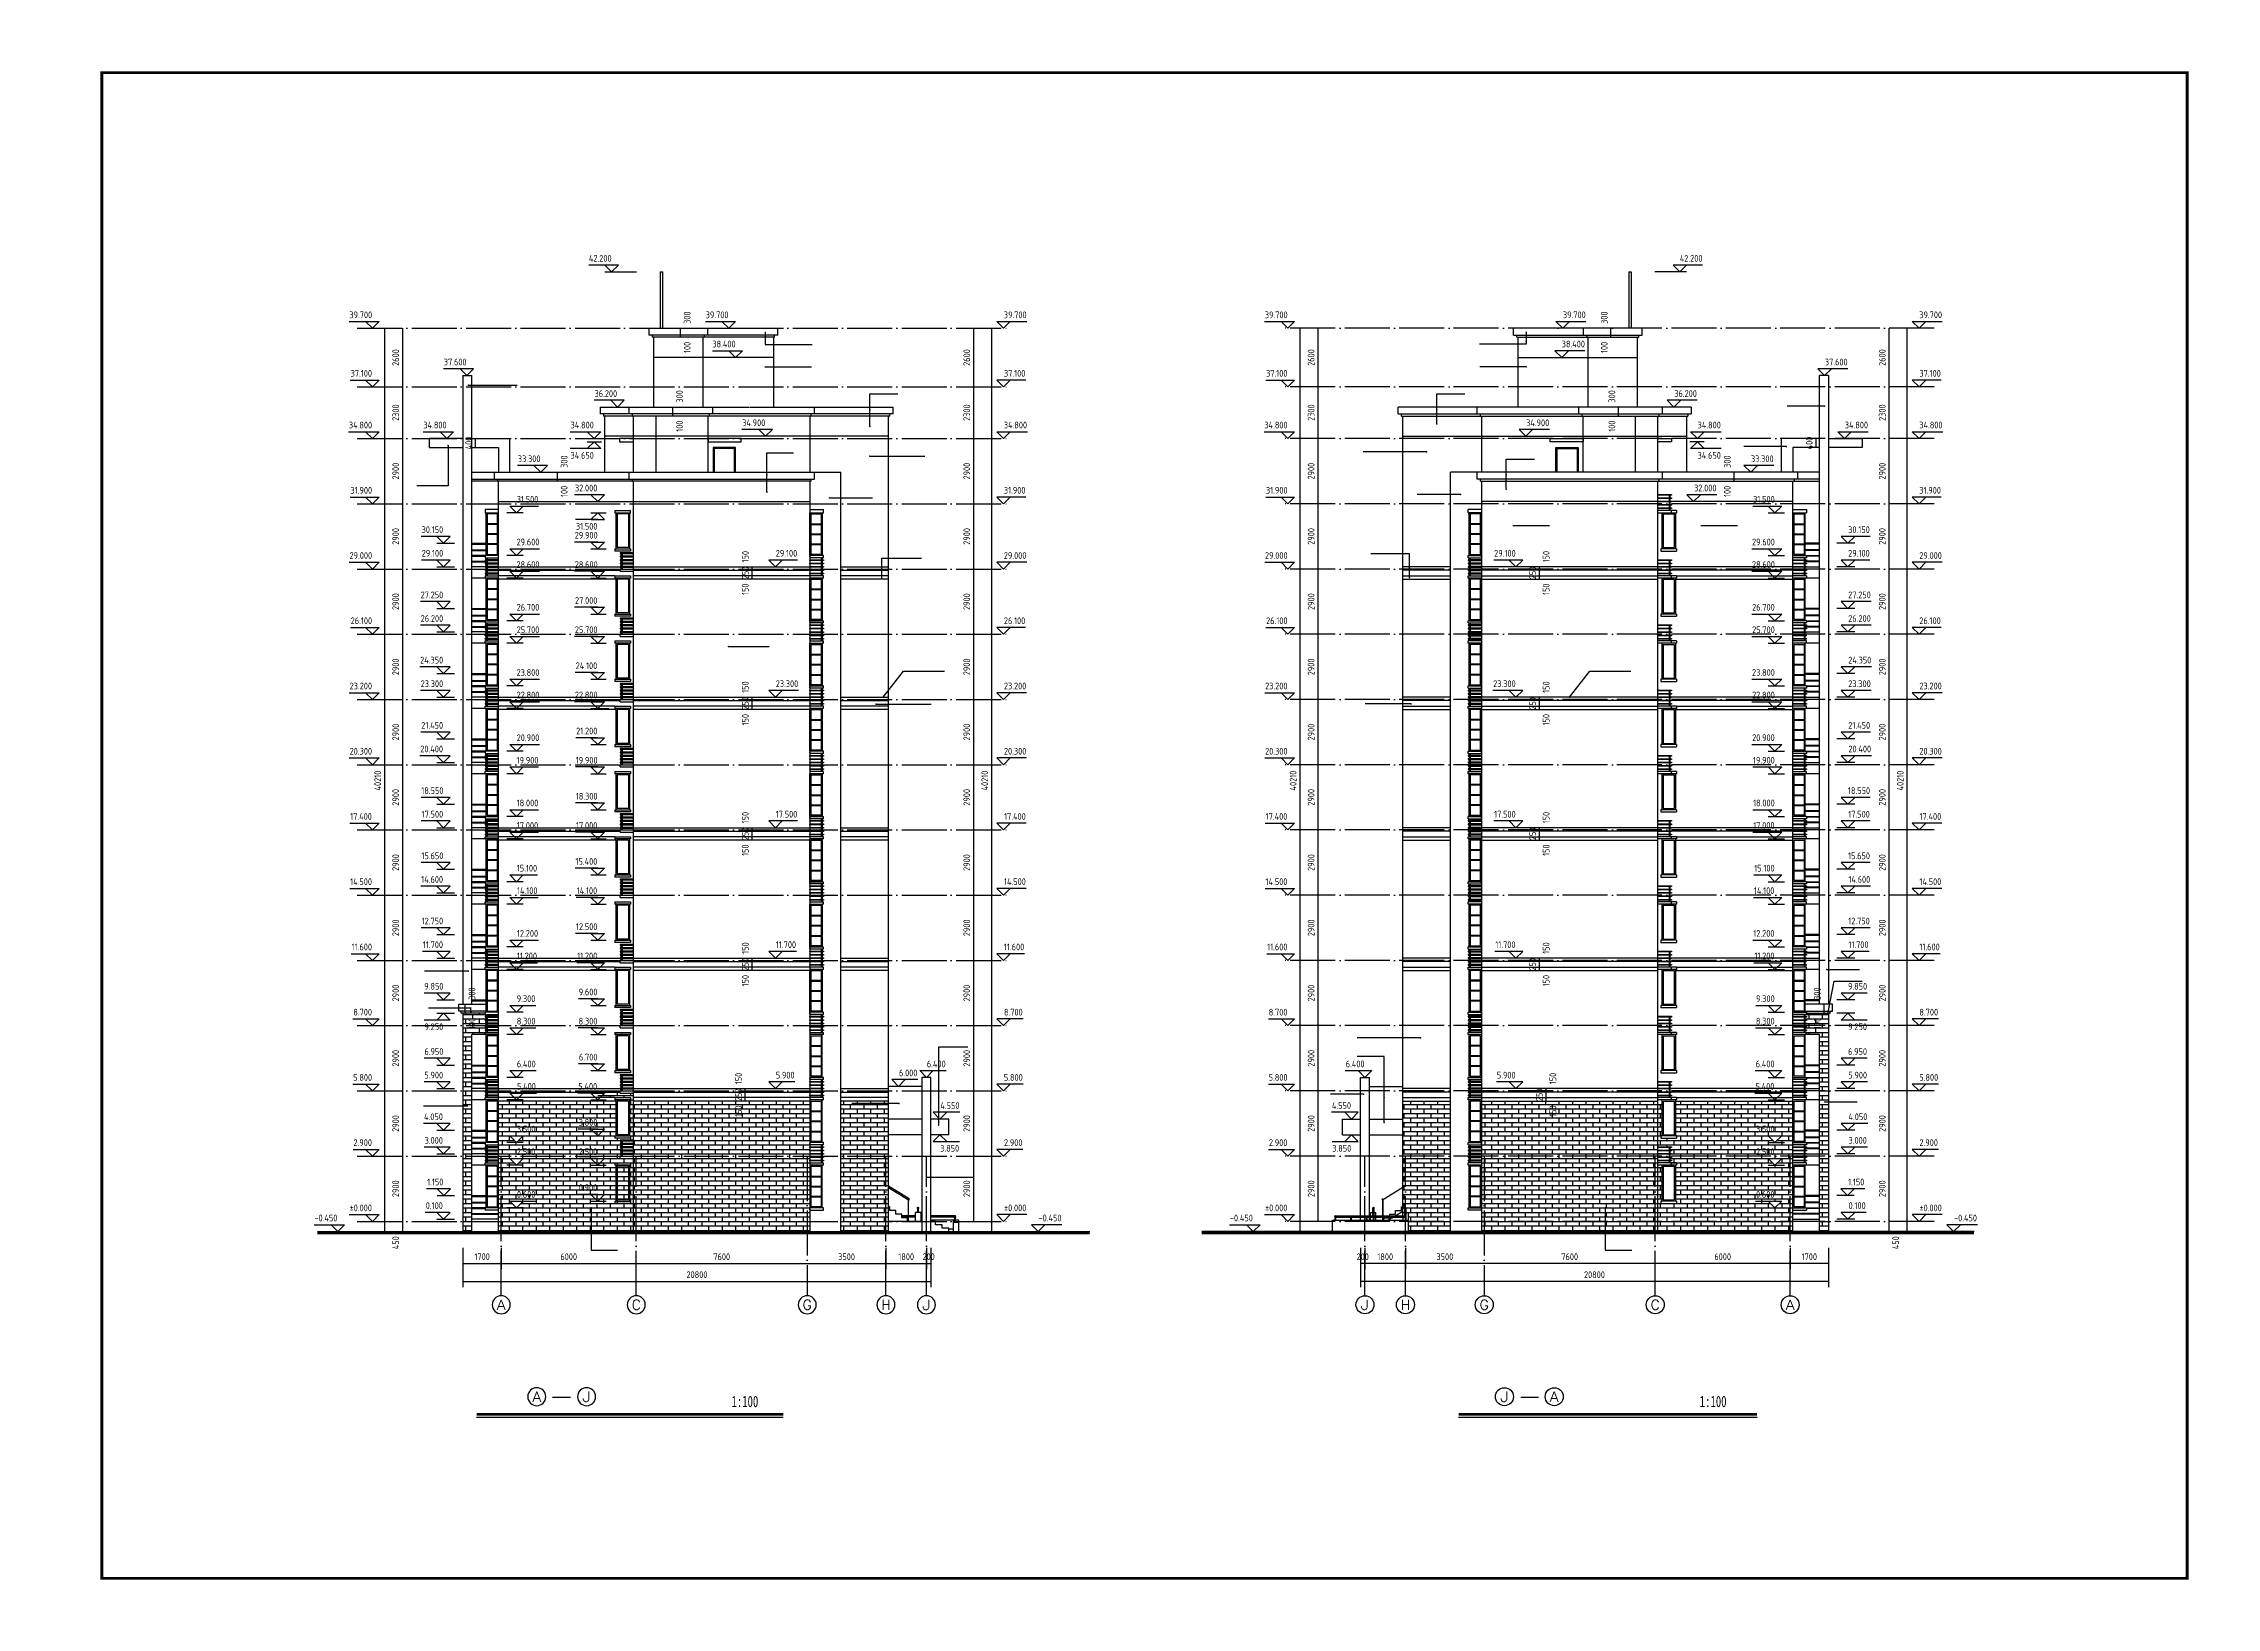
# Model space of a CAD drawing. Extents: x -726032 to 135930, y -151624 to 587044.
# Drawn here: x -531458 to -434868, y 207525 to 277056 of the extents above; entities that cross this region are included whole.
import ezdxf
from ezdxf.enums import TextEntityAlignment as Align

# ---------------------------------------------------------------- set-up
doc = ezdxf.new("R2010")
doc.units = 0
doc.header["$LTSCALE"] = 1000
doc.header["$MEASUREMENT"] = 0
doc.linetypes.add('DOTE', pattern=[2.42, 2, -0.2, 0.02, -0.2])
doc.layers.get('0').update_dxf_attribs({"linetype": 'CONTINUOUS'})
doc.layers.get('DEFPOINTS').update_dxf_attribs({"color": 1, "linetype": 'CONTINUOUS'})
for name, color, linetype in [('AXIS', 245, 'CONTINUOUS'), ('AXIS_TEXT', 7, 'CONTINUOUS'), ('DE', 134, 'CONTINUOUS'), ('DOTE', 8, 'DOTE'), ('PUB_DIM', 245, 'CONTINUOUS'), ('PUB_TEXT', 142, 'CONTINUOUS'), ('PUB_TITLE', 1, 'CONTINUOUS'), ('WINDOW', 155, 'CONTINUOUS'), ('引线', 213, 'CONTINUOUS'), ('栏杆', 126, 'CONTINUOUS'), ('装饰线', 252, 'CONTINUOUS')]:
    doc.layers.add(name, color=color, linetype=linetype)
doc.styles.add('-宋体', font='SimSun.ttf', dxfattribs={"width": 0.8})
doc.styles.add('COMPLEX', font='COMPLEX')
doc.styles.add('DIM_FONT', font='isocp.shx', dxfattribs={"width": 0.8})
doc.dimstyles.new('AXIS', dxfattribs={"dimtxt": 300, "dimasz": 1, "dimexe": 250, "dimexo": 300, "dimgap": 150, "dimtad": 1, "dimdec": 0, "dimzin": 0, "dimdsep": 46, "dimtxsty": 'DIM_FONT', "dimcen": 0.09, "dimse1": 1, "dimse2": 1, "dimclrt": 142, "dimadec": 0, "dimazin": 0, "dimtfac": 1, "dimtdec": 0, "dimtix": 1, "dimtmove": 2, "dimatfit": 3, "dimfxl": 1, "dimtolj": 1, "dimtzin": 0, "dimarcsym": 0})
doc.dimstyles.new('DIMN', dxfattribs={"dimtxt": 300, "dimasz": 1, "dimexe": 250, "dimexo": 300, "dimgap": 150, "dimtad": 1, "dimdec": 0, "dimzin": 0, "dimdsep": 46, "dimtxsty": 'DIM_FONT', "dimcen": 0.09, "dimclrt": 142, "dimadec": 0, "dimazin": 0, "dimtfac": 1, "dimtdec": 0, "dimtix": 1, "dimtmove": 2, "dimatfit": 3, "dimfxl": 1, "dimtolj": 1, "dimtzin": 0, "dimarcsym": 0})
pattern_1 = [(0, (-503080.74, 224692.5), (0, 200.025), []), (90, (-503080.74, 224692.5), (-300, 200.025), [200.025, -200.025])]

msp = doc.modelspace()

# ---------------------------------------------------------------- texts
at = {"layer": 'PUB_DIM', "style": 'DIM_FONT', "width": 0.8}
for s, p in [('42.200', (-506709.4, 267502.6)), ('42.200', (-458220.6, 267502.6)), ('39.700', (-517354.6, 264992.5)), ('39.700', (-501515.5, 264992.5)), ('39.700', (-488266, 264992.5)), ('39.700', (-476664, 264992.5)), ('39.700', (-463414.5, 264992.5)), ('39.700', (-447575.3, 264992.5)), ('38.400', (-501209.9, 263692.5)), ('38.400', (-463457.7, 263692.5)), ('37.600', (-513158.1, 262892.5)), ('37.600', (-451771.8, 262892.5)), ('37.100', (-517330.2, 262392.5)), ('37.100', (-488290.4, 262392.5)), ('37.100', (-476639.6, 262392.5)), ('37.100', (-447599.7, 262392.5)), ('36.200', (-506461.3, 261492.5)), ('36.200', (-458468.6, 261492.5)), ('34.800', (-517366.2, 260092.5)), ('34.800', (-514055.4, 260092.5)), ('34.800', (-507512.9, 260092.5)), ('34.900', (-499887.3, 260192.5)), ('34.800', (-488254.4, 260092.5)), ('34.800', (-476675.6, 260092.5)), ('34.900', (-465042.7, 260192.5)), ('34.800', (-457417.1, 260092.5)), ('34.800', (-450874.5, 260092.5)), ('34.800', (-447563.7, 260092.5)), ('34.650', (-507512.9, 258742.5)), ('34.650', (-457417.1, 258742.5)), ('33.300', (-509870.8, 258592.5)), ('33.300', (-455059.2, 258592.5)), ('31.900', (-517330.6, 257192.5)), ('31.500', (-509943, 256792.5)), ('32.000', (-507337.2, 257292.5)), ('31.900', (-488290, 257192.5)), ('31.900', (-476640, 257192.5)), ('32.000', (-457592.8, 257292.5)), ('31.500', (-454987, 256792.5)), ('31.900', (-447599.3, 257192.5)), ('30.150', (-514170.6, 255442.5)), ('29.600', (-509921.6, 254892.5)), ('29.900', (-507334.9, 255192.5)), ('31.500', (-507313.2, 255592.5)), ('29.600', (-455008.4, 254892.5)), ('30.150', (-450759.4, 255442.5)), ('29.000', (-517351.6, 254292.5)), ('29.100', (-514167.9, 254392.5)), ('28.600', (-509922, 253892.5)), ('28.600', (-507334.1, 253892.5)), ('29.100', (-498432.2, 254392.5)), ('29.000', (-488269, 254292.5)), ('29.000', (-476660.9, 254292.5)), ('29.100', (-466497.8, 254392.5)), ('28.600', (-455008, 253892.5)), ('29.100', (-450762, 254392.5)), ('29.000', (-447578.4, 254292.5)), ('27.250', (-514191.5, 252542.5)), ('26.700', (-509922, 251992.5)), ('27.000', (-507334.1, 252292.5)), ('26.700', (-455008, 251992.5)), ('27.250', (-450738.4, 252542.5)), ('26.100', (-517327.2, 251392.5)), ('26.200', (-514191.5, 251492.5)), ('25.700', (-509922, 250992.5)), ('25.700', (-507334.1, 250992.5)), ('26.100', (-488293.5, 251392.5)), ('26.100', (-476636.5, 251392.5)), ('25.700', (-455008, 250992.5)), ('26.200', (-450738.4, 251492.5)), ('26.100', (-447602.8, 251392.5)), ('24.350', (-514203.5, 249642.5)), ('23.800', (-509922, 249092.5)), ('24.100', (-507322.1, 249392.5)), ('23.800', (-455008, 249092.5)), ('24.350', (-450726.4, 249642.5)), ('23.200', (-517351.2, 248492.5)), ('23.300', (-514191.5, 248592.5)), ('22.800', (-509922, 248092.5)), ('22.800', (-507334.1, 248092.5)), ('23.300', (-498408.6, 248592.5)), ('23.200', (-488269.5, 248492.5)), ('23.200', (-476660.5, 248492.5)), ('23.300', (-466521.4, 248592.5)), ('22.800', (-455008, 248092.5)), ('23.300', (-450738.4, 248592.5)), ('23.200', (-447578.8, 248492.5)), ('21.450', (-514179.5, 246742.5)), ('20.900', (-509921.6, 246192.5)), ('21.200', (-507310.1, 246492.5)), ('20.900', (-455008.4, 246192.5)), ('21.450', (-450750.4, 246742.5)), ('20.300', (-517351.2, 245592.5)), ('20.400', (-514203.5, 245692.5)), ('19.900', (-509942.1, 245192.5)), ('19.900', (-507314, 245192.5)), ('20.300', (-488269.5, 245592.5)), ('20.300', (-476660.5, 245592.5)), ('19.900', (-454987.8, 245192.5)), ('20.400', (-450726.4, 245692.5)), ('20.300', (-447578.8, 245592.5)), ('18.550', (-514170.6, 243842.5)), ('18.000', (-509943, 243292.5)), ('18.300', (-507313.2, 243592.5)), ('18.000', (-454987, 243292.5)), ('18.550', (-450759.4, 243842.5)), ('17.400', (-517342.2, 242692.5)), ('17.500', (-514170.6, 242792.5)), ('17.000', (-509943, 242292.5)), ('17.000', (-507313.2, 242292.5)), ('17.500', (-498429.5, 242792.5)), ('17.400', (-488278.4, 242692.5)), ('17.400', (-476651.6, 242692.5)), ('17.500', (-466500.4, 242792.5)), ('17.000', (-454987, 242292.5)), ('17.500', (-450759.4, 242792.5)), ('17.400', (-447587.7, 242692.5)), ('15.650', (-514170.6, 240942.5)), ('15.100', (-509967, 240392.5)), ('15.400', (-507325.2, 240692.5)), ('15.100', (-454963, 240392.5)), ('15.650', (-450759.4, 240942.5)), ('14.500', (-517342.2, 239792.5)), ('14.600', (-514182.6, 239892.5)), ('14.500', (-488278.4, 239792.5)), ('14.500', (-476651.6, 239792.5)), ('14.600', (-450747.4, 239892.5)), ('14.500', (-447587.7, 239792.5)), ('14.100', (-509955, 239392.5)), ('14.100', (-507301.2, 239392.5)), ('14.100', (-454975, 239392.5)), ('12.750', (-514170.6, 238042.5)), ('12.200', (-509943, 237492.5)), ('12.500', (-507313.2, 237792.5)), ('12.200', (-454987, 237492.5)), ('12.750', (-450759.4, 238042.5)), ('11.600', (-517306.2, 236892.5)), ('11.700', (-514146.6, 236992.5)), ('11.700', (-498453.5, 236992.5)), ('11.600', (-488314.4, 236892.5)), ('11.600', (-476615.6, 236892.5)), ('11.700', (-466476.4, 236992.5)), ('11.700', (-450783.4, 236992.5)), ('11.600', (-447623.7, 236892.5)), ('11.200', (-509967, 236492.5)), ('11.200', (-507289.2, 236492.5)), ('11.200', (-454963, 236492.5)), ('9.850', (-514106.4, 235142.5)), ('9.300', (-510007.1, 234592.5)), ('9.600', (-507249, 234892.5)), ('9.300', (-454922.9, 234592.5)), ('9.850', (-450823.5, 235142.5)), ('8.700', (-517270.2, 233992.5)), ('8.700', (-488350.4, 233992.5)), ('8.700', (-476579.6, 233992.5)), ('8.700', (-447659.7, 233992.5)), ('9.250', (-514106.4, 233342.5)), ('8.300', (-510003, 233592.5)), ('8.300', (-507253.2, 233592.5)), ('8.300', (-454927, 233592.5)), ('9.250', (-450823.5, 233342.5)), ('6.950', (-514103.8, 232242.5)), ('6.400', (-509998.1, 231692.5)), ('6.700', (-507246, 231992.5)), ('6.400', (-491774.2, 231692.5)), ('6.400', (-473155.8, 231692.5)), ('6.400', (-454931.8, 231692.5)), ('6.950', (-450826.2, 232242.5)), ('5.800', (-517270.2, 231092.5)), ('5.900', (-514111, 231192.5)), ('5.900', (-498489.1, 231192.5)), ('6.000', (-493021.6, 231292.5)), ('5.800', (-488350.4, 231092.5)), ('5.800', (-476579.6, 231092.5)), ('5.900', (-466440.8, 231192.5)), ('5.900', (-450819, 231192.5)), ('5.800', (-447659.7, 231092.5)), ('5.400', (-509991, 230692.5)), ('5.400', (-507265.2, 230692.5)), ('4.550', (-491167, 229842.5)), ('4.550', (-473763, 229842.5)), ('5.400', (-454939, 230692.5)), ('4.050', (-514122.6, 229342.5)), ('3.500', (-510003, 228792.5)), ('3.800', (-507253.2, 229092.5)), ('3.500', (-454927, 228792.5)), ('4.050', (-450807.4, 229342.5)), ('2.900', (-517267.6, 228192.5)), ('3.000', (-514110.6, 228292.5)), ('3.850', (-491179, 227942.5)), ('2.900', (-488353, 228192.5)), ('2.900', (-476576.9, 228192.5)), ('3.850', (-473751, 227942.5)), ('3.000', (-450819.4, 228292.5)), ('2.900', (-447662.4, 228192.5)), ('2.500', (-510006, 227792.5)), ('2.500', (-507250.1, 227792.5)), ('2.500', (-454924, 227792.5)), ('1.150', (-514044.1, 226442.5)), ('0.600', (-510003.1, 225892.5)), ('0.900', (-507253.5, 226192.5)), ('0.600', (-454926.9, 225892.5)), ('1.150', (-450885.8, 226442.5)), ('%%p0.000', (-517354.2, 225292.5)), ('0.100', (-514085.9, 225392.5)), ('%%p0.000', (-488266.4, 225292.5)), ('%%p0.000', (-476663.6, 225292.5)), ('0.100', (-450844.1, 225392.5)), ('%%p0.000', (-447575.7, 225292.5)), ('-0.450', (-518903.3, 224842.5)), ('-0.450', (-486717.3, 224842.5)), ('-0.450', (-478212.6, 224842.5)), ('-0.450', (-446026.7, 224842.5))]:
    msp.add_text(s, height=300, dxfattribs=at).set_placement(p, align=Align.MIDDLE)
at = {"layer": 'PUB_TEXT', "style": '-宋体', "width": 0.7}
for p in [(-500875.8, 216436.6), (-457837.6, 216436.6)]:
    msp.add_text('1:100', height=500, dxfattribs=at).set_placement(p)

# ---------------------------------------------------------------- blocks, each defined once
blk = doc.blocks.new('*D2782')
at = {"layer": 'DEFPOINTS', "color": 0, "transparency": 16777216}
for p in [(-450428, 239193), (-450428, 236293), (-449428, 236293)]:
    blk.add_point(p, dxfattribs=at)
at = {"layer": 'PUB_DIM', "color": 0, "lineweight": -2, "transparency": 16777216}
blk.add_line((-449428, 239192), (-449428, 236294), dxfattribs=at)
at = {"layer": 'PUB_DIM', "color": 0, "transparency": 16777216}
for points in [[(-449428, 239192), (-449427, 239192), (-449428, 239193)], [(-449428, 236294), (-449427, 236294), (-449428, 236293)]]:
    blk.add_solid(points, dxfattribs=at)
at = {"layer": 'PUB_DIM', "color": 142, "transparency": 16777216, "insert": (-449728, 237743), "char_height": 300, "attachment_point": 5, "rotation": 90, "style": 'DIM_FONT'}
blk.add_mtext('\\A1;2900', dxfattribs=at)
blk = doc.blocks.new('*D2783')
at = {"layer": 'DEFPOINTS', "color": 0, "transparency": 16777216}
for p in [(-449628, 264393), (-449628, 224183), (-448628, 224183)]:
    blk.add_point(p, dxfattribs=at)
at = {"layer": 'PUB_DIM', "color": 0, "lineweight": -2, "transparency": 16777216}
blk.add_line((-448628, 264392), (-448628, 224184), dxfattribs=at)
at = {"layer": 'PUB_DIM', "color": 0, "transparency": 16777216}
for points in [[(-448628, 264392), (-448627, 264392), (-448628, 264393)], [(-448628, 224184), (-448627, 224184), (-448628, 224183)]]:
    blk.add_solid(points, dxfattribs=at)
at = {"layer": 'PUB_DIM', "color": 142, "transparency": 16777216, "insert": (-448928, 244288), "char_height": 300, "attachment_point": 5, "rotation": 90, "style": 'DIM_FONT'}
blk.add_mtext('\\A1;40210', dxfattribs=at)
blk = doc.blocks.new('*D2784')
at = {"layer": 'DEFPOINTS', "color": 0, "transparency": 16777216}
for p in [(-473812, 239193), (-474812, 236293), (-473812, 236293)]:
    blk.add_point(p, dxfattribs=at)
at = {"layer": 'PUB_DIM', "color": 0, "lineweight": -2, "transparency": 16777216}
blk.add_line((-474812, 239192), (-474812, 236294), dxfattribs=at)
at = {"layer": 'PUB_DIM', "color": 0, "transparency": 16777216}
for points in [[(-474812, 239192), (-474812, 239192), (-474812, 239193)], [(-474812, 236294), (-474812, 236294), (-474812, 236293)]]:
    blk.add_solid(points, dxfattribs=at)
at = {"layer": 'PUB_DIM', "color": 142, "transparency": 16777216, "insert": (-475112, 237743), "char_height": 300, "attachment_point": 5, "rotation": 90, "style": 'DIM_FONT'}
blk.add_mtext('\\A1;2900', dxfattribs=at)
blk = doc.blocks.new('*D2785')
at = {"layer": 'DEFPOINTS', "color": 0, "transparency": 16777216}
for p in [(-474612, 264393), (-475612, 224183), (-474612, 224183)]:
    blk.add_point(p, dxfattribs=at)
at = {"layer": 'PUB_DIM', "color": 0, "lineweight": -2, "transparency": 16777216}
blk.add_line((-475612, 264392), (-475612, 224184), dxfattribs=at)
at = {"layer": 'PUB_DIM', "color": 0, "transparency": 16777216}
for points in [[(-475612, 264392), (-475612, 264392), (-475612, 264393)], [(-475612, 224184), (-475612, 224184), (-475612, 224183)]]:
    blk.add_solid(points, dxfattribs=at)
at = {"layer": 'PUB_DIM', "color": 142, "transparency": 16777216, "insert": (-475912, 244288), "char_height": 300, "attachment_point": 5, "rotation": 90, "style": 'DIM_FONT'}
blk.add_mtext('\\A1;40210', dxfattribs=at)
blk = doc.blocks.new('*D2786')
at = {"layer": 'DEFPOINTS', "color": 0, "transparency": 16777216}
for p in [(-491118, 239193), (-491118, 236293), (-490118, 236293)]:
    blk.add_point(p, dxfattribs=at)
at = {"layer": 'PUB_DIM', "color": 0, "lineweight": -2, "transparency": 16777216}
blk.add_line((-490118, 239192), (-490118, 236294), dxfattribs=at)
at = {"layer": 'PUB_DIM', "color": 0, "transparency": 16777216}
for points in [[(-490118, 239192), (-490118, 239192), (-490118, 239193)], [(-490118, 236294), (-490118, 236294), (-490118, 236293)]]:
    blk.add_solid(points, dxfattribs=at)
at = {"layer": 'PUB_DIM', "color": 142, "transparency": 16777216, "insert": (-490418, 237743), "char_height": 300, "attachment_point": 5, "rotation": 90, "style": 'DIM_FONT'}
blk.add_mtext('\\A1;2900', dxfattribs=at)
blk = doc.blocks.new('*D2787')
at = {"layer": 'DEFPOINTS', "color": 0, "transparency": 16777216}
for p in [(-490318, 264393), (-490318, 224183), (-489318, 224183)]:
    blk.add_point(p, dxfattribs=at)
at = {"layer": 'PUB_DIM', "color": 0, "lineweight": -2, "transparency": 16777216}
blk.add_line((-489318, 264392), (-489318, 224184), dxfattribs=at)
at = {"layer": 'PUB_DIM', "color": 0, "transparency": 16777216}
for points in [[(-489318, 264392), (-489318, 264392), (-489318, 264393)], [(-489318, 224184), (-489318, 224184), (-489318, 224183)]]:
    blk.add_solid(points, dxfattribs=at)
at = {"layer": 'PUB_DIM', "color": 142, "transparency": 16777216, "insert": (-489618, 244288), "char_height": 300, "attachment_point": 5, "rotation": 90, "style": 'DIM_FONT'}
blk.add_mtext('\\A1;40210', dxfattribs=at)
blk = doc.blocks.new('*D2788')
at = {"layer": 'DEFPOINTS', "color": 0, "transparency": 16777216}
for p in [(-514502, 239193), (-515502, 236293), (-514502, 236293)]:
    blk.add_point(p, dxfattribs=at)
at = {"layer": 'PUB_DIM', "color": 0, "lineweight": -2, "transparency": 16777216}
blk.add_line((-515502, 239192), (-515502, 236294), dxfattribs=at)
at = {"layer": 'PUB_DIM', "color": 0, "transparency": 16777216}
for points in [[(-515503, 239192), (-515502, 239192), (-515502, 239193)], [(-515503, 236294), (-515502, 236294), (-515502, 236293)]]:
    blk.add_solid(points, dxfattribs=at)
at = {"layer": 'PUB_DIM', "color": 142, "transparency": 16777216, "insert": (-515802, 237743), "char_height": 300, "attachment_point": 5, "rotation": 90, "style": 'DIM_FONT'}
blk.add_mtext('\\A1;2900', dxfattribs=at)
blk = doc.blocks.new('*D2789')
at = {"layer": 'DEFPOINTS', "color": 0, "transparency": 16777216}
for p in [(-515302, 264393), (-516302, 224183), (-515302, 224183)]:
    blk.add_point(p, dxfattribs=at)
at = {"layer": 'PUB_DIM', "color": 0, "lineweight": -2, "transparency": 16777216}
blk.add_line((-516302, 264392), (-516302, 224184), dxfattribs=at)
at = {"layer": 'PUB_DIM', "color": 0, "transparency": 16777216}
for points in [[(-516303, 264392), (-516302, 264392), (-516302, 264393)], [(-516303, 224184), (-516302, 224184), (-516302, 224183)]]:
    blk.add_solid(points, dxfattribs=at)
at = {"layer": 'PUB_DIM', "color": 142, "transparency": 16777216, "insert": (-516602, 244288), "char_height": 300, "attachment_point": 5, "rotation": 90, "style": 'DIM_FONT'}
blk.add_mtext('\\A1;40210', dxfattribs=at)
blk = doc.blocks.new('*D2791')
at = {"layer": 'DEFPOINTS', "color": 0, "transparency": 16777216}
for p in [(-464966, 235993), (-463966, 235993), (-463966, 235843)]:
    blk.add_point(p, dxfattribs=at)
at = {"layer": 'PUB_DIM', "color": 0, "lineweight": -2, "transparency": 16777216}
for p, q in [((-464966, 235994), (-464966, 235995)), ((-464966, 235843), (-464966, 235993)), ((-464966, 235842), (-464966, 235841))]:
    blk.add_line(p, q, dxfattribs=at)
at = {"layer": 'PUB_DIM', "color": 0, "transparency": 16777216}
for points in [[(-464967, 235994), (-464966, 235994), (-464966, 235993)], [(-464967, 235842), (-464966, 235842), (-464966, 235843)]]:
    blk.add_solid(points, dxfattribs=at)
at = {"layer": 'PUB_DIM', "color": 142, "transparency": 16777216, "insert": (-464666, 235393), "char_height": 300, "attachment_point": 5, "rotation": 90, "style": 'DIM_FONT'}
blk.add_mtext('\\A1;150', dxfattribs=at)
blk = doc.blocks.new('*D2792')
at = {"layer": 'DEFPOINTS', "color": 0, "transparency": 16777216}
for p in [(-464966, 236393), (-463966, 236393), (-463966, 236243)]:
    blk.add_point(p, dxfattribs=at)
at = {"layer": 'PUB_DIM', "color": 0, "lineweight": -2, "transparency": 16777216}
for p, q in [((-464966, 236394), (-464966, 236395)), ((-464966, 236243), (-464966, 236393)), ((-464966, 236242), (-464966, 236241))]:
    blk.add_line(p, q, dxfattribs=at)
at = {"layer": 'PUB_DIM', "color": 0, "transparency": 16777216}
for points in [[(-464967, 236394), (-464966, 236394), (-464966, 236393)], [(-464967, 236242), (-464966, 236242), (-464966, 236243)]]:
    blk.add_solid(points, dxfattribs=at)
at = {"layer": 'PUB_DIM', "color": 142, "transparency": 16777216, "insert": (-464666, 236842), "char_height": 300, "attachment_point": 5, "rotation": 90, "style": 'DIM_FONT'}
blk.add_mtext('\\A1;150', dxfattribs=at)
blk = doc.blocks.new('*D2793')
at = {"layer": 'DEFPOINTS', "color": 0, "transparency": 16777216}
for p in [(-464966, 236243), (-463966, 236243), (-463966, 235993)]:
    blk.add_point(p, dxfattribs=at)
at = {"layer": 'PUB_DIM', "color": 0, "lineweight": -2, "transparency": 16777216}
for p, q in [((-464966, 236244), (-464966, 236245)), ((-464966, 235993), (-464966, 236243)), ((-464966, 235992), (-464966, 235991))]:
    blk.add_line(p, q, dxfattribs=at)
at = {"layer": 'PUB_DIM', "color": 0, "transparency": 16777216}
for points in [[(-464967, 236244), (-464966, 236244), (-464966, 236243)], [(-464967, 235992), (-464966, 235992), (-464966, 235993)]]:
    blk.add_solid(points, dxfattribs=at)
at = {"layer": 'PUB_DIM', "color": 142, "transparency": 16777216, "insert": (-465266, 236118), "char_height": 300, "attachment_point": 5, "rotation": 90, "style": 'DIM_FONT'}
blk.add_mtext('\\A1;250', dxfattribs=at)
blk = doc.blocks.new('*D2794')
at = {"layer": 'DEFPOINTS', "color": 0, "transparency": 16777216}
for p in [(-464667, 230593), (-463667, 230593), (-463667, 230443)]:
    blk.add_point(p, dxfattribs=at)
at = {"layer": 'PUB_DIM', "color": 0, "lineweight": -2, "transparency": 16777216}
for p, q in [((-464667, 230594), (-464667, 230595)), ((-464667, 230443), (-464667, 230593)), ((-464667, 230442), (-464667, 230441))]:
    blk.add_line(p, q, dxfattribs=at)
at = {"layer": 'PUB_DIM', "color": 0, "transparency": 16777216}
for points in [[(-464667, 230594), (-464667, 230594), (-464667, 230593)], [(-464667, 230442), (-464667, 230442), (-464667, 230443)]]:
    blk.add_solid(points, dxfattribs=at)
at = {"layer": 'PUB_DIM', "color": 142, "transparency": 16777216, "insert": (-464367, 231042), "char_height": 300, "attachment_point": 5, "rotation": 90, "style": 'DIM_FONT'}
blk.add_mtext('\\A1;150', dxfattribs=at)
blk = doc.blocks.new('*D2795')
at = {"layer": 'DEFPOINTS', "color": 0, "transparency": 16777216}
for p in [(-464667, 230193), (-463667, 230193), (-463667, 230043)]:
    blk.add_point(p, dxfattribs=at)
at = {"layer": 'PUB_DIM', "color": 0, "lineweight": -2, "transparency": 16777216}
for p, q in [((-464667, 230194), (-464667, 230195)), ((-464667, 230043), (-464667, 230193)), ((-464667, 230042), (-464667, 230041))]:
    blk.add_line(p, q, dxfattribs=at)
at = {"layer": 'PUB_DIM', "color": 0, "transparency": 16777216}
for points in [[(-464667, 230194), (-464667, 230194), (-464667, 230193)], [(-464667, 230042), (-464667, 230042), (-464667, 230043)]]:
    blk.add_solid(points, dxfattribs=at)
at = {"layer": 'PUB_DIM', "color": 142, "transparency": 16777216, "insert": (-464367, 229593), "char_height": 300, "attachment_point": 5, "rotation": 90, "style": 'DIM_FONT'}
blk.add_mtext('\\A1;150', dxfattribs=at)
blk = doc.blocks.new('*D2796')
at = {"layer": 'DEFPOINTS', "color": 0, "transparency": 16777216}
for p in [(-464667, 230443), (-463667, 230443), (-463667, 230193)]:
    blk.add_point(p, dxfattribs=at)
at = {"layer": 'PUB_DIM', "color": 0, "lineweight": -2, "transparency": 16777216}
for p, q in [((-464667, 230444), (-464667, 230445)), ((-464667, 230193), (-464667, 230443)), ((-464667, 230192), (-464667, 230191))]:
    blk.add_line(p, q, dxfattribs=at)
at = {"layer": 'PUB_DIM', "color": 0, "transparency": 16777216}
for points in [[(-464667, 230444), (-464667, 230444), (-464667, 230443)], [(-464667, 230192), (-464667, 230192), (-464667, 230193)]]:
    blk.add_solid(points, dxfattribs=at)
at = {"layer": 'PUB_DIM', "color": 142, "transparency": 16777216, "insert": (-464967, 230318), "char_height": 300, "attachment_point": 5, "rotation": 90, "style": 'DIM_FONT'}
blk.add_mtext('\\A1;250', dxfattribs=at)
blk = doc.blocks.new('_AXISO')
blk.add_circle((0, 0), 0.5)
at = {"layer": 'AXIS_TEXT', "style": 'COMPLEX', "width": 1.041667}
blk.add_attdef('A', text='', height=0.56, dxfattribs=at).set_placement((-0.25, -0.28), (0.25, -0.28), align=Align.FIT)
blk = doc.blocks.new('*D115')
at = {"layer": 'AXIS', "color": 0, "lineweight": -2, "transparency": 16777216}
for p, q in [((-472919, 222720), (-472919, 221770)), ((-452119, 222720), (-452119, 221770)), ((-452120, 222020), (-472918, 222020))]:
    blk.add_line(p, q, dxfattribs=at)
at = {"layer": 'AXIS', "color": 0, "transparency": 16777216}
for points in [[(-472918, 222020), (-472918, 222020), (-472919, 222020)], [(-452120, 222020), (-452120, 222020), (-452119, 222020)]]:
    blk.add_solid(points, dxfattribs=at)
at = {"layer": 'DEFPOINTS', "color": 0, "transparency": 16777216}
for p in [(-472919, 223020), (-452119, 223020), (-472919, 222020)]:
    blk.add_point(p, dxfattribs=at)
at = {"layer": 'AXIS', "color": 142, "transparency": 16777216, "insert": (-462519, 222320), "char_height": 300, "attachment_point": 5, "style": 'DIM_FONT'}
blk.add_mtext('\\A1;20800', dxfattribs=at)
blk = doc.blocks.new('*D2797')
at = {"layer": 'AXIS', "color": 0, "lineweight": -2, "transparency": 16777216}
blk.add_line((-459820, 222820), (-467418, 222820), dxfattribs=at)
at = {"layer": 'AXIS', "color": 0, "transparency": 16777216}
for points in [[(-467418, 222820), (-467418, 222820), (-467419, 222820)], [(-459820, 222820), (-459820, 222820), (-459819, 222820)]]:
    blk.add_solid(points, dxfattribs=at)
at = {"layer": 'DEFPOINTS', "color": 0, "transparency": 16777216}
for p in [(-467419, 223820), (-459819, 223820), (-467419, 222820)]:
    blk.add_point(p, dxfattribs=at)
at = {"layer": 'AXIS', "color": 142, "transparency": 16777216, "insert": (-463619, 223120), "char_height": 300, "attachment_point": 5, "style": 'DIM_FONT'}
blk.add_mtext('\\A1;7600', dxfattribs=at)
blk = doc.blocks.new('*D2820')
at = {"layer": 'AXIS', "color": 0, "lineweight": -2, "transparency": 16777216}
blk.add_line((-505110, 222820), (-497512, 222820), dxfattribs=at)
at = {"layer": 'AXIS', "color": 0, "transparency": 16777216}
for points in [[(-505110, 222820), (-505110, 222820), (-505111, 222820)], [(-497512, 222820), (-497512, 222820), (-497511, 222820)]]:
    blk.add_solid(points, dxfattribs=at)
at = {"layer": 'DEFPOINTS', "color": 0, "transparency": 16777216}
for p in [(-505111, 223820), (-497511, 223820), (-497511, 222820)]:
    blk.add_point(p, dxfattribs=at)
at = {"layer": 'AXIS', "color": 142, "transparency": 16777216, "insert": (-501311, 223120), "char_height": 300, "attachment_point": 5, "style": 'DIM_FONT'}
blk.add_mtext('\\A1;7600', dxfattribs=at)
blk = doc.blocks.new('*D116')
at = {"layer": 'AXIS', "color": 0, "lineweight": -2, "transparency": 16777216}
for p, q in [((-512811, 222720), (-512811, 221770)), ((-492011, 222720), (-492011, 221770)), ((-512810, 222020), (-492012, 222020))]:
    blk.add_line(p, q, dxfattribs=at)
at = {"layer": 'AXIS', "color": 0, "transparency": 16777216}
for points in [[(-512810, 222020), (-512810, 222020), (-512811, 222020)], [(-492012, 222020), (-492012, 222020), (-492011, 222020)]]:
    blk.add_solid(points, dxfattribs=at)
at = {"layer": 'DEFPOINTS', "color": 0, "transparency": 16777216}
for p in [(-512811, 223020), (-492011, 223020), (-492011, 222020)]:
    blk.add_point(p, dxfattribs=at)
at = {"layer": 'AXIS', "color": 142, "transparency": 16777216, "insert": (-502411, 222320), "char_height": 300, "attachment_point": 5, "style": 'DIM_FONT'}
blk.add_mtext('\\A1;20800', dxfattribs=at)
blk = doc.blocks.new('*D117')
at = {"layer": 'AXIS', "color": 0, "lineweight": -2, "transparency": 16777216}
for p, q in [((-512811, 223520), (-512811, 222570)), ((-511111, 223520), (-511111, 222570)), ((-512810, 222820), (-511112, 222820))]:
    blk.add_line(p, q, dxfattribs=at)
at = {"layer": 'AXIS', "color": 0, "transparency": 16777216}
for points in [[(-512810, 222820), (-512810, 222820), (-512811, 222820)], [(-511112, 222820), (-511112, 222820), (-511111, 222820)]]:
    blk.add_solid(points, dxfattribs=at)
at = {"layer": 'DEFPOINTS', "color": 0, "transparency": 16777216}
for p in [(-512811, 223820), (-511111, 223820), (-511111, 222820)]:
    blk.add_point(p, dxfattribs=at)
at = {"layer": 'AXIS', "color": 142, "transparency": 16777216, "insert": (-511961, 223120), "char_height": 300, "attachment_point": 5, "style": 'DIM_FONT'}
blk.add_mtext('\\A1;1700', dxfattribs=at)
blk = doc.blocks.new('*D2821')
at = {"layer": 'DEFPOINTS', "color": 0, "transparency": 16777216}
for p in [(-512714, 234343), (-511714, 234343), (-511714, 234043)]:
    blk.add_point(p, dxfattribs=at)
at = {"layer": 'PUB_DIM', "color": 0, "lineweight": -2, "transparency": 16777216}
for p, q in [((-512714, 234344), (-512714, 234345)), ((-512714, 234043), (-512714, 234343)), ((-512714, 234042), (-512714, 234041))]:
    blk.add_line(p, q, dxfattribs=at)
at = {"layer": 'PUB_DIM', "color": 0, "transparency": 16777216}
for points in [[(-512715, 234344), (-512714, 234344), (-512714, 234343)], [(-512715, 234042), (-512714, 234042), (-512714, 234043)]]:
    blk.add_solid(points, dxfattribs=at)
at = {"layer": 'PUB_DIM', "color": 142, "transparency": 16777216, "insert": (-512414, 234816), "char_height": 300, "attachment_point": 5, "rotation": 90, "style": 'DIM_FONT'}
blk.add_mtext('\\A1;300', dxfattribs=at)
blk = doc.blocks.new('*D2822')
at = {"layer": 'DEFPOINTS', "color": 0, "transparency": 16777216}
for p in [(-512714, 234043), (-511714, 234043), (-511714, 233943)]:
    blk.add_point(p, dxfattribs=at)
at = {"layer": 'PUB_DIM', "color": 0, "lineweight": -2, "transparency": 16777216}
for p, q in [((-512714, 234044), (-512714, 234045)), ((-512714, 233943), (-512714, 234043)), ((-512714, 233942), (-512714, 233941))]:
    blk.add_line(p, q, dxfattribs=at)
at = {"layer": 'PUB_DIM', "color": 0, "transparency": 16777216}
for points in [[(-512715, 234044), (-512714, 234044), (-512714, 234043)], [(-512715, 233942), (-512714, 233942), (-512714, 233943)]]:
    blk.add_solid(points, dxfattribs=at)
at = {"layer": 'PUB_DIM', "color": 142, "transparency": 16777216, "insert": (-512414, 233493), "char_height": 300, "attachment_point": 5, "rotation": 90, "style": 'DIM_FONT'}
blk.add_mtext('\\A1;100', dxfattribs=at)
blk = doc.blocks.new('*D2823')
at = {"layer": 'DEFPOINTS', "color": 0, "transparency": 16777216}
for p in [(-515502, 224243), (-514502, 224693), (-514502, 224243)]:
    blk.add_point(p, dxfattribs=at)
at = {"layer": 'PUB_DIM', "color": 0, "lineweight": -2, "transparency": 16777216}
blk.add_line((-515502, 224692), (-515502, 224244), dxfattribs=at)
at = {"layer": 'PUB_DIM', "color": 0, "transparency": 16777216}
for points in [[(-515503, 224692), (-515502, 224692), (-515502, 224693)], [(-515503, 224244), (-515502, 224244), (-515502, 224243)]]:
    blk.add_solid(points, dxfattribs=at)
at = {"layer": 'PUB_DIM', "color": 142, "transparency": 16777216, "insert": (-515802, 223744), "char_height": 300, "attachment_point": 5, "rotation": 90, "style": 'DIM_FONT'}
blk.add_mtext('\\A1;450', dxfattribs=at)
blk = doc.blocks.new('*D2824')
at = {"layer": 'DEFPOINTS', "color": 0, "transparency": 16777216}
for p in [(-514502, 227593), (-515502, 224693), (-514502, 224693)]:
    blk.add_point(p, dxfattribs=at)
at = {"layer": 'PUB_DIM', "color": 0, "lineweight": -2, "transparency": 16777216}
blk.add_line((-515502, 227592), (-515502, 224694), dxfattribs=at)
at = {"layer": 'PUB_DIM', "color": 0, "transparency": 16777216}
for points in [[(-515503, 227592), (-515502, 227592), (-515502, 227593)], [(-515503, 224694), (-515502, 224694), (-515502, 224693)]]:
    blk.add_solid(points, dxfattribs=at)
at = {"layer": 'PUB_DIM', "color": 142, "transparency": 16777216, "insert": (-515802, 226143), "char_height": 300, "attachment_point": 5, "rotation": 90, "style": 'DIM_FONT'}
blk.add_mtext('\\A1;2900', dxfattribs=at)
blk = doc.blocks.new('*D2825')
at = {"layer": 'DEFPOINTS', "color": 0, "transparency": 16777216}
for p in [(-514502, 230493), (-515502, 227593), (-514502, 227593)]:
    blk.add_point(p, dxfattribs=at)
at = {"layer": 'PUB_DIM', "color": 0, "lineweight": -2, "transparency": 16777216}
blk.add_line((-515502, 230492), (-515502, 227594), dxfattribs=at)
at = {"layer": 'PUB_DIM', "color": 0, "transparency": 16777216}
for points in [[(-515503, 230492), (-515502, 230492), (-515502, 230493)], [(-515503, 227594), (-515502, 227594), (-515502, 227593)]]:
    blk.add_solid(points, dxfattribs=at)
at = {"layer": 'PUB_DIM', "color": 142, "transparency": 16777216, "insert": (-515802, 229043), "char_height": 300, "attachment_point": 5, "rotation": 90, "style": 'DIM_FONT'}
blk.add_mtext('\\A1;2900', dxfattribs=at)
blk = doc.blocks.new('*D2826')
at = {"layer": 'DEFPOINTS', "color": 0, "transparency": 16777216}
for p in [(-514502, 233393), (-515502, 230493), (-514502, 230493)]:
    blk.add_point(p, dxfattribs=at)
at = {"layer": 'PUB_DIM', "color": 0, "lineweight": -2, "transparency": 16777216}
blk.add_line((-515502, 233392), (-515502, 230494), dxfattribs=at)
at = {"layer": 'PUB_DIM', "color": 0, "transparency": 16777216}
for points in [[(-515503, 233392), (-515502, 233392), (-515502, 233393)], [(-515503, 230494), (-515502, 230494), (-515502, 230493)]]:
    blk.add_solid(points, dxfattribs=at)
at = {"layer": 'PUB_DIM', "color": 142, "transparency": 16777216, "insert": (-515802, 231943), "char_height": 300, "attachment_point": 5, "rotation": 90, "style": 'DIM_FONT'}
blk.add_mtext('\\A1;2900', dxfattribs=at)
blk = doc.blocks.new('*D2827')
at = {"layer": 'DEFPOINTS', "color": 0, "transparency": 16777216}
for p in [(-514502, 236293), (-515502, 233393), (-514502, 233393)]:
    blk.add_point(p, dxfattribs=at)
at = {"layer": 'PUB_DIM', "color": 0, "lineweight": -2, "transparency": 16777216}
blk.add_line((-515502, 236292), (-515502, 233394), dxfattribs=at)
at = {"layer": 'PUB_DIM', "color": 0, "transparency": 16777216}
for points in [[(-515503, 236292), (-515502, 236292), (-515502, 236293)], [(-515503, 233394), (-515502, 233394), (-515502, 233393)]]:
    blk.add_solid(points, dxfattribs=at)
at = {"layer": 'PUB_DIM', "color": 142, "transparency": 16777216, "insert": (-515802, 234843), "char_height": 300, "attachment_point": 5, "rotation": 90, "style": 'DIM_FONT'}
blk.add_mtext('\\A1;2900', dxfattribs=at)
blk = doc.blocks.new('*D2828')
at = {"layer": 'AXIS', "color": 0, "lineweight": -2, "transparency": 16777216}
blk.add_line((-511110, 222820), (-505112, 222820), dxfattribs=at)
at = {"layer": 'AXIS', "color": 0, "transparency": 16777216}
for points in [[(-511110, 222820), (-511110, 222820), (-511111, 222820)], [(-505112, 222820), (-505112, 222820), (-505111, 222820)]]:
    blk.add_solid(points, dxfattribs=at)
at = {"layer": 'DEFPOINTS', "color": 0, "transparency": 16777216}
for p in [(-511111, 223820), (-505111, 223820), (-505111, 222820)]:
    blk.add_point(p, dxfattribs=at)
at = {"layer": 'AXIS', "color": 142, "transparency": 16777216, "insert": (-508111, 223120), "char_height": 300, "attachment_point": 5, "style": 'DIM_FONT'}
blk.add_mtext('\\A1;6000', dxfattribs=at)
blk = doc.blocks.new('*D118')
at = {"layer": 'AXIS', "color": 0, "lineweight": -2, "transparency": 16777216}
for p, q in [((-494011, 223520), (-494011, 222570)), ((-492211, 223520), (-492211, 222570)), ((-494010, 222820), (-492212, 222820))]:
    blk.add_line(p, q, dxfattribs=at)
at = {"layer": 'AXIS', "color": 0, "transparency": 16777216}
for points in [[(-494010, 222820), (-494010, 222820), (-494011, 222820)], [(-492212, 222820), (-492212, 222820), (-492211, 222820)]]:
    blk.add_solid(points, dxfattribs=at)
at = {"layer": 'DEFPOINTS', "color": 0, "transparency": 16777216}
for p in [(-494011, 223820), (-492211, 223820), (-492211, 222820)]:
    blk.add_point(p, dxfattribs=at)
at = {"layer": 'AXIS', "color": 142, "transparency": 16777216, "insert": (-493111, 223120), "char_height": 300, "attachment_point": 5, "style": 'DIM_FONT'}
blk.add_mtext('\\A1;1800', dxfattribs=at)
blk = doc.blocks.new('*D2861')
at = {"layer": 'AXIS', "color": 0, "lineweight": -2, "transparency": 16777216}
blk.add_line((-497510, 222820), (-494012, 222820), dxfattribs=at)
at = {"layer": 'AXIS', "color": 0, "transparency": 16777216}
for points in [[(-497510, 222820), (-497510, 222820), (-497511, 222820)], [(-494012, 222820), (-494012, 222820), (-494011, 222820)]]:
    blk.add_solid(points, dxfattribs=at)
at = {"layer": 'DEFPOINTS', "color": 0, "transparency": 16777216}
for p in [(-497511, 223820), (-494011, 223820), (-494011, 222820)]:
    blk.add_point(p, dxfattribs=at)
at = {"layer": 'AXIS', "color": 142, "transparency": 16777216, "insert": (-495761, 223120), "char_height": 300, "attachment_point": 5, "style": 'DIM_FONT'}
blk.add_mtext('\\A1;3500', dxfattribs=at)
blk = doc.blocks.new('*D2862')
at = {"layer": 'DEFPOINTS', "color": 0, "transparency": 16777216}
for p in [(-500964, 235993), (-500964, 235843), (-499964, 235993)]:
    blk.add_point(p, dxfattribs=at)
at = {"layer": 'PUB_DIM', "color": 0, "lineweight": -2, "transparency": 16777216}
for p, q in [((-499964, 235994), (-499964, 235995)), ((-499964, 235843), (-499964, 235993)), ((-499964, 235842), (-499964, 235841))]:
    blk.add_line(p, q, dxfattribs=at)
at = {"layer": 'PUB_DIM', "color": 0, "transparency": 16777216}
for points in [[(-499964, 235994), (-499963, 235994), (-499964, 235993)], [(-499964, 235842), (-499963, 235842), (-499964, 235843)]]:
    blk.add_solid(points, dxfattribs=at)
at = {"layer": 'PUB_DIM', "color": 142, "transparency": 16777216, "insert": (-500264, 235393), "char_height": 300, "attachment_point": 5, "rotation": 90, "style": 'DIM_FONT'}
blk.add_mtext('\\A1;150', dxfattribs=at)
blk = doc.blocks.new('*D2863')
at = {"layer": 'DEFPOINTS', "color": 0, "transparency": 16777216}
for p in [(-501263, 230443), (-501263, 230193), (-500263, 230443)]:
    blk.add_point(p, dxfattribs=at)
at = {"layer": 'PUB_DIM', "color": 0, "lineweight": -2, "transparency": 16777216}
for p, q in [((-500263, 230444), (-500263, 230445)), ((-500263, 230193), (-500263, 230443)), ((-500263, 230192), (-500263, 230191))]:
    blk.add_line(p, q, dxfattribs=at)
at = {"layer": 'PUB_DIM', "color": 0, "transparency": 16777216}
for points in [[(-500263, 230444), (-500263, 230444), (-500263, 230443)], [(-500263, 230192), (-500263, 230192), (-500263, 230193)]]:
    blk.add_solid(points, dxfattribs=at)
at = {"layer": 'PUB_DIM', "color": 142, "transparency": 16777216, "insert": (-500563, 230318), "char_height": 300, "attachment_point": 5, "rotation": 90, "style": 'DIM_FONT'}
blk.add_mtext('\\A1;250', dxfattribs=at)
blk = doc.blocks.new('*D2864')
at = {"layer": 'DEFPOINTS', "color": 0, "transparency": 16777216}
for p in [(-501263, 230193), (-501263, 230043), (-500263, 230193)]:
    blk.add_point(p, dxfattribs=at)
at = {"layer": 'PUB_DIM', "color": 0, "lineweight": -2, "transparency": 16777216}
for p, q in [((-500263, 230194), (-500263, 230195)), ((-500263, 230043), (-500263, 230193)), ((-500263, 230042), (-500263, 230041))]:
    blk.add_line(p, q, dxfattribs=at)
at = {"layer": 'PUB_DIM', "color": 0, "transparency": 16777216}
for points in [[(-500263, 230194), (-500263, 230194), (-500263, 230193)], [(-500263, 230042), (-500263, 230042), (-500263, 230043)]]:
    blk.add_solid(points, dxfattribs=at)
at = {"layer": 'PUB_DIM', "color": 142, "transparency": 16777216, "insert": (-500563, 229593), "char_height": 300, "attachment_point": 5, "rotation": 90, "style": 'DIM_FONT'}
blk.add_mtext('\\A1;150', dxfattribs=at)
blk = doc.blocks.new('*D2865')
at = {"layer": 'DEFPOINTS', "color": 0, "transparency": 16777216}
for p in [(-501263, 230593), (-501263, 230443), (-500263, 230593)]:
    blk.add_point(p, dxfattribs=at)
at = {"layer": 'PUB_DIM', "color": 0, "lineweight": -2, "transparency": 16777216}
for p, q in [((-500263, 230594), (-500263, 230595)), ((-500263, 230443), (-500263, 230593)), ((-500263, 230442), (-500263, 230441))]:
    blk.add_line(p, q, dxfattribs=at)
at = {"layer": 'PUB_DIM', "color": 0, "transparency": 16777216}
for points in [[(-500263, 230594), (-500263, 230594), (-500263, 230593)], [(-500263, 230442), (-500263, 230442), (-500263, 230443)]]:
    blk.add_solid(points, dxfattribs=at)
at = {"layer": 'PUB_DIM', "color": 142, "transparency": 16777216, "insert": (-500563, 231042), "char_height": 300, "attachment_point": 5, "rotation": 90, "style": 'DIM_FONT'}
blk.add_mtext('\\A1;150', dxfattribs=at)
blk = doc.blocks.new('*D2866')
at = {"layer": 'DEFPOINTS', "color": 0, "transparency": 16777216}
for p in [(-500964, 236243), (-500964, 235993), (-499964, 236243)]:
    blk.add_point(p, dxfattribs=at)
at = {"layer": 'PUB_DIM', "color": 0, "lineweight": -2, "transparency": 16777216}
for p, q in [((-499964, 236244), (-499964, 236245)), ((-499964, 235993), (-499964, 236243)), ((-499964, 235992), (-499964, 235991))]:
    blk.add_line(p, q, dxfattribs=at)
at = {"layer": 'PUB_DIM', "color": 0, "transparency": 16777216}
for points in [[(-499964, 236244), (-499963, 236244), (-499964, 236243)], [(-499964, 235992), (-499963, 235992), (-499964, 235993)]]:
    blk.add_solid(points, dxfattribs=at)
at = {"layer": 'PUB_DIM', "color": 142, "transparency": 16777216, "insert": (-500264, 236118), "char_height": 300, "attachment_point": 5, "rotation": 90, "style": 'DIM_FONT'}
blk.add_mtext('\\A1;250', dxfattribs=at)
blk = doc.blocks.new('*D2867')
at = {"layer": 'DEFPOINTS', "color": 0, "transparency": 16777216}
for p in [(-500964, 236393), (-500964, 236243), (-499964, 236393)]:
    blk.add_point(p, dxfattribs=at)
at = {"layer": 'PUB_DIM', "color": 0, "lineweight": -2, "transparency": 16777216}
for p, q in [((-499964, 236394), (-499964, 236395)), ((-499964, 236243), (-499964, 236393)), ((-499964, 236242), (-499964, 236241))]:
    blk.add_line(p, q, dxfattribs=at)
at = {"layer": 'PUB_DIM', "color": 0, "transparency": 16777216}
for points in [[(-499964, 236394), (-499963, 236394), (-499964, 236393)], [(-499964, 236242), (-499963, 236242), (-499964, 236243)]]:
    blk.add_solid(points, dxfattribs=at)
at = {"layer": 'PUB_DIM', "color": 142, "transparency": 16777216, "insert": (-500264, 236842), "char_height": 300, "attachment_point": 5, "rotation": 90, "style": 'DIM_FONT'}
blk.add_mtext('\\A1;150', dxfattribs=at)
blk = doc.blocks.new('*D2868')
at = {"layer": 'DEFPOINTS', "color": 0, "transparency": 16777216}
for p in [(-491118, 233393), (-491118, 230493), (-490118, 230493)]:
    blk.add_point(p, dxfattribs=at)
at = {"layer": 'PUB_DIM', "color": 0, "lineweight": -2, "transparency": 16777216}
blk.add_line((-490118, 233392), (-490118, 230494), dxfattribs=at)
at = {"layer": 'PUB_DIM', "color": 0, "transparency": 16777216}
for points in [[(-490118, 233392), (-490118, 233392), (-490118, 233393)], [(-490118, 230494), (-490118, 230494), (-490118, 230493)]]:
    blk.add_solid(points, dxfattribs=at)
at = {"layer": 'PUB_DIM', "color": 142, "transparency": 16777216, "insert": (-490418, 231943), "char_height": 300, "attachment_point": 5, "rotation": 90, "style": 'DIM_FONT'}
blk.add_mtext('\\A1;2900', dxfattribs=at)
blk = doc.blocks.new('*D2869')
at = {"layer": 'DEFPOINTS', "color": 0, "transparency": 16777216}
for p in [(-491118, 230493), (-491118, 227593), (-490118, 227593)]:
    blk.add_point(p, dxfattribs=at)
at = {"layer": 'PUB_DIM', "color": 0, "lineweight": -2, "transparency": 16777216}
blk.add_line((-490118, 230492), (-490118, 227594), dxfattribs=at)
at = {"layer": 'PUB_DIM', "color": 0, "transparency": 16777216}
for points in [[(-490118, 230492), (-490118, 230492), (-490118, 230493)], [(-490118, 227594), (-490118, 227594), (-490118, 227593)]]:
    blk.add_solid(points, dxfattribs=at)
at = {"layer": 'PUB_DIM', "color": 142, "transparency": 16777216, "insert": (-490418, 229043), "char_height": 300, "attachment_point": 5, "rotation": 90, "style": 'DIM_FONT'}
blk.add_mtext('\\A1;2900', dxfattribs=at)
blk = doc.blocks.new('*D2870')
at = {"layer": 'DEFPOINTS', "color": 0, "transparency": 16777216}
for p in [(-491118, 227593), (-491118, 224693), (-490118, 224693)]:
    blk.add_point(p, dxfattribs=at)
at = {"layer": 'PUB_DIM', "color": 0, "lineweight": -2, "transparency": 16777216}
blk.add_line((-490118, 227592), (-490118, 224694), dxfattribs=at)
at = {"layer": 'PUB_DIM', "color": 0, "transparency": 16777216}
for points in [[(-490118, 227592), (-490118, 227592), (-490118, 227593)], [(-490118, 224694), (-490118, 224694), (-490118, 224693)]]:
    blk.add_solid(points, dxfattribs=at)
at = {"layer": 'PUB_DIM', "color": 142, "transparency": 16777216, "insert": (-490418, 226143), "char_height": 300, "attachment_point": 5, "rotation": 90, "style": 'DIM_FONT'}
blk.add_mtext('\\A1;2900', dxfattribs=at)
blk = doc.blocks.new('*D119')
at = {"layer": 'AXIS', "color": 0, "lineweight": -2, "transparency": 16777216}
for p, q in [((-492211, 223520), (-492211, 222570)), ((-492011, 223520), (-492011, 222570)), ((-492212, 222820), (-492213, 222820)), ((-492211, 222820), (-492011, 222820)), ((-492010, 222820), (-492009, 222820))]:
    blk.add_line(p, q, dxfattribs=at)
at = {"layer": 'AXIS', "color": 0, "transparency": 16777216}
for points in [[(-492212, 222820), (-492212, 222820), (-492211, 222820)], [(-492010, 222820), (-492010, 222820), (-492011, 222820)]]:
    blk.add_solid(points, dxfattribs=at)
at = {"layer": 'DEFPOINTS', "color": 0, "transparency": 16777216}
for p in [(-492211, 223820), (-492011, 223820), (-492011, 222820)]:
    blk.add_point(p, dxfattribs=at)
at = {"layer": 'AXIS', "color": 142, "transparency": 16777216, "insert": (-492111, 223120), "char_height": 300, "attachment_point": 5, "style": 'DIM_FONT'}
blk.add_mtext('\\A1;200', dxfattribs=at)
blk = doc.blocks.new('*D2871')
at = {"layer": 'DEFPOINTS', "color": 0, "transparency": 16777216}
for p in [(-491118, 236293), (-491118, 233393), (-490118, 233393)]:
    blk.add_point(p, dxfattribs=at)
at = {"layer": 'PUB_DIM', "color": 0, "lineweight": -2, "transparency": 16777216}
blk.add_line((-490118, 236292), (-490118, 233394), dxfattribs=at)
at = {"layer": 'PUB_DIM', "color": 0, "transparency": 16777216}
for points in [[(-490118, 236292), (-490118, 236292), (-490118, 236293)], [(-490118, 233394), (-490118, 233394), (-490118, 233393)]]:
    blk.add_solid(points, dxfattribs=at)
at = {"layer": 'PUB_DIM', "color": 142, "transparency": 16777216, "insert": (-490418, 234843), "char_height": 300, "attachment_point": 5, "rotation": 90, "style": 'DIM_FONT'}
blk.add_mtext('\\A1;2900', dxfattribs=at)
blk = doc.blocks.new('*D2872')
at = {"layer": 'DEFPOINTS', "color": 0, "transparency": 16777216}
for p in [(-473812, 227593), (-474812, 224693), (-473812, 224693)]:
    blk.add_point(p, dxfattribs=at)
at = {"layer": 'PUB_DIM', "color": 0, "lineweight": -2, "transparency": 16777216}
blk.add_line((-474812, 227592), (-474812, 224694), dxfattribs=at)
at = {"layer": 'PUB_DIM', "color": 0, "transparency": 16777216}
for points in [[(-474812, 227592), (-474812, 227592), (-474812, 227593)], [(-474812, 224694), (-474812, 224694), (-474812, 224693)]]:
    blk.add_solid(points, dxfattribs=at)
at = {"layer": 'PUB_DIM', "color": 142, "transparency": 16777216, "insert": (-475112, 226143), "char_height": 300, "attachment_point": 5, "rotation": 90, "style": 'DIM_FONT'}
blk.add_mtext('\\A1;2900', dxfattribs=at)
blk = doc.blocks.new('*D2873')
at = {"layer": 'DEFPOINTS', "color": 0, "transparency": 16777216}
for p in [(-473812, 230493), (-474812, 227593), (-473812, 227593)]:
    blk.add_point(p, dxfattribs=at)
at = {"layer": 'PUB_DIM', "color": 0, "lineweight": -2, "transparency": 16777216}
blk.add_line((-474812, 230492), (-474812, 227594), dxfattribs=at)
at = {"layer": 'PUB_DIM', "color": 0, "transparency": 16777216}
for points in [[(-474812, 230492), (-474812, 230492), (-474812, 230493)], [(-474812, 227594), (-474812, 227594), (-474812, 227593)]]:
    blk.add_solid(points, dxfattribs=at)
at = {"layer": 'PUB_DIM', "color": 142, "transparency": 16777216, "insert": (-475112, 229043), "char_height": 300, "attachment_point": 5, "rotation": 90, "style": 'DIM_FONT'}
blk.add_mtext('\\A1;2900', dxfattribs=at)
blk = doc.blocks.new('*D2874')
at = {"layer": 'DEFPOINTS', "color": 0, "transparency": 16777216}
for p in [(-473812, 233393), (-474812, 230493), (-473812, 230493)]:
    blk.add_point(p, dxfattribs=at)
at = {"layer": 'PUB_DIM', "color": 0, "lineweight": -2, "transparency": 16777216}
blk.add_line((-474812, 233392), (-474812, 230494), dxfattribs=at)
at = {"layer": 'PUB_DIM', "color": 0, "transparency": 16777216}
for points in [[(-474812, 233392), (-474812, 233392), (-474812, 233393)], [(-474812, 230494), (-474812, 230494), (-474812, 230493)]]:
    blk.add_solid(points, dxfattribs=at)
at = {"layer": 'PUB_DIM', "color": 142, "transparency": 16777216, "insert": (-475112, 231943), "char_height": 300, "attachment_point": 5, "rotation": 90, "style": 'DIM_FONT'}
blk.add_mtext('\\A1;2900', dxfattribs=at)
blk = doc.blocks.new('*D2875')
at = {"layer": 'DEFPOINTS', "color": 0, "transparency": 16777216}
for p in [(-473812, 236293), (-474812, 233393), (-473812, 233393)]:
    blk.add_point(p, dxfattribs=at)
at = {"layer": 'PUB_DIM', "color": 0, "lineweight": -2, "transparency": 16777216}
blk.add_line((-474812, 236292), (-474812, 233394), dxfattribs=at)
at = {"layer": 'PUB_DIM', "color": 0, "transparency": 16777216}
for points in [[(-474812, 236292), (-474812, 236292), (-474812, 236293)], [(-474812, 233394), (-474812, 233394), (-474812, 233393)]]:
    blk.add_solid(points, dxfattribs=at)
at = {"layer": 'PUB_DIM', "color": 142, "transparency": 16777216, "insert": (-475112, 234843), "char_height": 300, "attachment_point": 5, "rotation": 90, "style": 'DIM_FONT'}
blk.add_mtext('\\A1;2900', dxfattribs=at)
blk = doc.blocks.new('*D2876')
at = {"layer": 'AXIS', "color": 0, "lineweight": -2, "transparency": 16777216}
blk.add_line((-467420, 222820), (-470918, 222820), dxfattribs=at)
at = {"layer": 'AXIS', "color": 0, "transparency": 16777216}
for points in [[(-470918, 222820), (-470918, 222820), (-470919, 222820)], [(-467420, 222820), (-467420, 222820), (-467419, 222820)]]:
    blk.add_solid(points, dxfattribs=at)
at = {"layer": 'DEFPOINTS', "color": 0, "transparency": 16777216}
for p in [(-470919, 223820), (-467419, 223820), (-470919, 222820)]:
    blk.add_point(p, dxfattribs=at)
at = {"layer": 'AXIS', "color": 142, "transparency": 16777216, "insert": (-469169, 223120), "char_height": 300, "attachment_point": 5, "style": 'DIM_FONT'}
blk.add_mtext('\\A1;3500', dxfattribs=at)
blk = doc.blocks.new('*D120')
at = {"layer": 'AXIS', "color": 0, "lineweight": -2, "transparency": 16777216}
for p, q in [((-472919, 223520), (-472919, 222570)), ((-472719, 223520), (-472719, 222570)), ((-472920, 222820), (-472921, 222820)), ((-472719, 222820), (-472919, 222820)), ((-472718, 222820), (-472717, 222820))]:
    blk.add_line(p, q, dxfattribs=at)
at = {"layer": 'AXIS', "color": 0, "transparency": 16777216}
for points in [[(-472920, 222820), (-472920, 222820), (-472919, 222820)], [(-472718, 222820), (-472718, 222820), (-472719, 222820)]]:
    blk.add_solid(points, dxfattribs=at)
at = {"layer": 'DEFPOINTS', "color": 0, "transparency": 16777216}
for p in [(-472919, 223820), (-472719, 223820), (-472919, 222820)]:
    blk.add_point(p, dxfattribs=at)
at = {"layer": 'AXIS', "color": 142, "transparency": 16777216, "insert": (-472819, 223120), "char_height": 300, "attachment_point": 5, "style": 'DIM_FONT'}
blk.add_mtext('\\A1;200', dxfattribs=at)
blk = doc.blocks.new('*D121')
at = {"layer": 'AXIS', "color": 0, "lineweight": -2, "transparency": 16777216}
for p, q in [((-472719, 223520), (-472719, 222570)), ((-470919, 223520), (-470919, 222570)), ((-470920, 222820), (-472718, 222820))]:
    blk.add_line(p, q, dxfattribs=at)
at = {"layer": 'AXIS', "color": 0, "transparency": 16777216}
for points in [[(-472718, 222820), (-472718, 222820), (-472719, 222820)], [(-470920, 222820), (-470920, 222820), (-470919, 222820)]]:
    blk.add_solid(points, dxfattribs=at)
at = {"layer": 'DEFPOINTS', "color": 0, "transparency": 16777216}
for p in [(-472719, 223820), (-470919, 223820), (-472719, 222820)]:
    blk.add_point(p, dxfattribs=at)
at = {"layer": 'AXIS', "color": 142, "transparency": 16777216, "insert": (-471819, 223120), "char_height": 300, "attachment_point": 5, "style": 'DIM_FONT'}
blk.add_mtext('\\A1;1800', dxfattribs=at)
blk = doc.blocks.new('*D2879')
at = {"layer": 'AXIS', "color": 0, "lineweight": -2, "transparency": 16777216}
blk.add_line((-453820, 222820), (-459818, 222820), dxfattribs=at)
at = {"layer": 'AXIS', "color": 0, "transparency": 16777216}
for points in [[(-459818, 222820), (-459818, 222820), (-459819, 222820)], [(-453820, 222820), (-453820, 222820), (-453819, 222820)]]:
    blk.add_solid(points, dxfattribs=at)
at = {"layer": 'DEFPOINTS', "color": 0, "transparency": 16777216}
for p in [(-459819, 223820), (-453819, 223820), (-459819, 222820)]:
    blk.add_point(p, dxfattribs=at)
at = {"layer": 'AXIS', "color": 142, "transparency": 16777216, "insert": (-456819, 223120), "char_height": 300, "attachment_point": 5, "style": 'DIM_FONT'}
blk.add_mtext('\\A1;6000', dxfattribs=at)
blk = doc.blocks.new('*D2880')
at = {"layer": 'DEFPOINTS', "color": 0, "transparency": 16777216}
for p in [(-450428, 224693), (-450428, 224243), (-449428, 224243)]:
    blk.add_point(p, dxfattribs=at)
at = {"layer": 'PUB_DIM', "color": 0, "lineweight": -2, "transparency": 16777216}
blk.add_line((-449428, 224692), (-449428, 224244), dxfattribs=at)
at = {"layer": 'PUB_DIM', "color": 0, "transparency": 16777216}
for points in [[(-449428, 224692), (-449427, 224692), (-449428, 224693)], [(-449428, 224244), (-449427, 224244), (-449428, 224243)]]:
    blk.add_solid(points, dxfattribs=at)
at = {"layer": 'PUB_DIM', "color": 142, "transparency": 16777216, "insert": (-449128, 223744), "char_height": 300, "attachment_point": 5, "rotation": 90, "style": 'DIM_FONT'}
blk.add_mtext('\\A1;450', dxfattribs=at)
blk = doc.blocks.new('*D2881')
at = {"layer": 'DEFPOINTS', "color": 0, "transparency": 16777216}
for p in [(-450428, 227593), (-450428, 224693), (-449428, 224693)]:
    blk.add_point(p, dxfattribs=at)
at = {"layer": 'PUB_DIM', "color": 0, "lineweight": -2, "transparency": 16777216}
blk.add_line((-449428, 227592), (-449428, 224694), dxfattribs=at)
at = {"layer": 'PUB_DIM', "color": 0, "transparency": 16777216}
for points in [[(-449428, 227592), (-449427, 227592), (-449428, 227593)], [(-449428, 224694), (-449427, 224694), (-449428, 224693)]]:
    blk.add_solid(points, dxfattribs=at)
at = {"layer": 'PUB_DIM', "color": 142, "transparency": 16777216, "insert": (-449728, 226143), "char_height": 300, "attachment_point": 5, "rotation": 90, "style": 'DIM_FONT'}
blk.add_mtext('\\A1;2900', dxfattribs=at)
blk = doc.blocks.new('*D2882')
at = {"layer": 'DEFPOINTS', "color": 0, "transparency": 16777216}
for p in [(-450428, 230493), (-450428, 227593), (-449428, 227593)]:
    blk.add_point(p, dxfattribs=at)
at = {"layer": 'PUB_DIM', "color": 0, "lineweight": -2, "transparency": 16777216}
blk.add_line((-449428, 230492), (-449428, 227594), dxfattribs=at)
at = {"layer": 'PUB_DIM', "color": 0, "transparency": 16777216}
for points in [[(-449428, 230492), (-449427, 230492), (-449428, 230493)], [(-449428, 227594), (-449427, 227594), (-449428, 227593)]]:
    blk.add_solid(points, dxfattribs=at)
at = {"layer": 'PUB_DIM', "color": 142, "transparency": 16777216, "insert": (-449728, 229043), "char_height": 300, "attachment_point": 5, "rotation": 90, "style": 'DIM_FONT'}
blk.add_mtext('\\A1;2900', dxfattribs=at)
blk = doc.blocks.new('*D2883')
at = {"layer": 'DEFPOINTS', "color": 0, "transparency": 16777216}
for p in [(-450428, 233393), (-450428, 230493), (-449428, 230493)]:
    blk.add_point(p, dxfattribs=at)
at = {"layer": 'PUB_DIM', "color": 0, "lineweight": -2, "transparency": 16777216}
blk.add_line((-449428, 233392), (-449428, 230494), dxfattribs=at)
at = {"layer": 'PUB_DIM', "color": 0, "transparency": 16777216}
for points in [[(-449428, 233392), (-449427, 233392), (-449428, 233393)], [(-449428, 230494), (-449427, 230494), (-449428, 230493)]]:
    blk.add_solid(points, dxfattribs=at)
at = {"layer": 'PUB_DIM', "color": 142, "transparency": 16777216, "insert": (-449728, 231943), "char_height": 300, "attachment_point": 5, "rotation": 90, "style": 'DIM_FONT'}
blk.add_mtext('\\A1;2900', dxfattribs=at)
blk = doc.blocks.new('*D122')
at = {"layer": 'AXIS', "color": 0, "lineweight": -2, "transparency": 16777216}
for p, q in [((-453819, 223520), (-453819, 222570)), ((-452119, 223520), (-452119, 222570)), ((-452120, 222820), (-453818, 222820))]:
    blk.add_line(p, q, dxfattribs=at)
at = {"layer": 'AXIS', "color": 0, "transparency": 16777216}
for points in [[(-453818, 222820), (-453818, 222820), (-453819, 222820)], [(-452120, 222820), (-452120, 222820), (-452119, 222820)]]:
    blk.add_solid(points, dxfattribs=at)
at = {"layer": 'DEFPOINTS', "color": 0, "transparency": 16777216}
for p in [(-453819, 223820), (-452119, 223820), (-453819, 222820)]:
    blk.add_point(p, dxfattribs=at)
at = {"layer": 'AXIS', "color": 142, "transparency": 16777216, "insert": (-452969, 223120), "char_height": 300, "attachment_point": 5, "style": 'DIM_FONT'}
blk.add_mtext('\\A1;1700', dxfattribs=at)
blk = doc.blocks.new('*D2884')
at = {"layer": 'DEFPOINTS', "color": 0, "transparency": 16777216}
for p in [(-453315, 234343), (-453315, 234043), (-452315, 234343)]:
    blk.add_point(p, dxfattribs=at)
at = {"layer": 'PUB_DIM', "color": 0, "lineweight": -2, "transparency": 16777216}
for p, q in [((-452315, 234344), (-452315, 234345)), ((-452315, 234043), (-452315, 234343)), ((-452315, 234042), (-452315, 234041))]:
    blk.add_line(p, q, dxfattribs=at)
at = {"layer": 'PUB_DIM', "color": 0, "transparency": 16777216}
for points in [[(-452315, 234344), (-452314, 234344), (-452315, 234343)], [(-452315, 234042), (-452314, 234042), (-452315, 234043)]]:
    blk.add_solid(points, dxfattribs=at)
at = {"layer": 'PUB_DIM', "color": 142, "transparency": 16777216, "insert": (-452615, 234816), "char_height": 300, "attachment_point": 5, "rotation": 90, "style": 'DIM_FONT'}
blk.add_mtext('\\A1;300', dxfattribs=at)
blk = doc.blocks.new('*D2885')
at = {"layer": 'DEFPOINTS', "color": 0, "transparency": 16777216}
for p in [(-453315, 234043), (-453315, 233943), (-452315, 234043)]:
    blk.add_point(p, dxfattribs=at)
at = {"layer": 'PUB_DIM', "color": 0, "lineweight": -2, "transparency": 16777216}
for p, q in [((-452315, 234044), (-452315, 234045)), ((-452315, 233943), (-452315, 234043)), ((-452315, 233942), (-452315, 233941))]:
    blk.add_line(p, q, dxfattribs=at)
at = {"layer": 'PUB_DIM', "color": 0, "transparency": 16777216}
for points in [[(-452315, 234044), (-452314, 234044), (-452315, 234043)], [(-452315, 233942), (-452314, 233942), (-452315, 233943)]]:
    blk.add_solid(points, dxfattribs=at)
at = {"layer": 'PUB_DIM', "color": 142, "transparency": 16777216, "insert": (-452615, 233493), "char_height": 300, "attachment_point": 5, "rotation": 90, "style": 'DIM_FONT'}
blk.add_mtext('\\A1;100', dxfattribs=at)
blk = doc.blocks.new('*D2886')
at = {"layer": 'DEFPOINTS', "color": 0, "transparency": 16777216}
for p in [(-450428, 236293), (-450428, 233393), (-449428, 233393)]:
    blk.add_point(p, dxfattribs=at)
at = {"layer": 'PUB_DIM', "color": 0, "lineweight": -2, "transparency": 16777216}
blk.add_line((-449428, 236292), (-449428, 233394), dxfattribs=at)
at = {"layer": 'PUB_DIM', "color": 0, "transparency": 16777216}
for points in [[(-449428, 236292), (-449427, 236292), (-449428, 236293)], [(-449428, 233394), (-449427, 233394), (-449428, 233393)]]:
    blk.add_solid(points, dxfattribs=at)
at = {"layer": 'PUB_DIM', "color": 142, "transparency": 16777216, "insert": (-449728, 234843), "char_height": 300, "attachment_point": 5, "rotation": 90, "style": 'DIM_FONT'}
blk.add_mtext('\\A1;2900', dxfattribs=at)
blk = doc.blocks.new('*D2894')
at = {"layer": 'DEFPOINTS', "color": 0, "transparency": 16777216}
for p in [(-464966, 253643), (-463966, 253643), (-463966, 253393)]:
    blk.add_point(p, dxfattribs=at)
at = {"layer": 'PUB_DIM', "color": 0, "lineweight": -2, "transparency": 16777216}
for p, q in [((-464966, 253644), (-464966, 253645)), ((-464966, 253393), (-464966, 253643)), ((-464966, 253392), (-464966, 253391))]:
    blk.add_line(p, q, dxfattribs=at)
at = {"layer": 'PUB_DIM', "color": 0, "transparency": 16777216}
for points in [[(-464967, 253644), (-464966, 253644), (-464966, 253643)], [(-464967, 253392), (-464966, 253392), (-464966, 253393)]]:
    blk.add_solid(points, dxfattribs=at)
at = {"layer": 'PUB_DIM', "color": 142, "transparency": 16777216, "insert": (-465266, 253518), "char_height": 300, "attachment_point": 5, "rotation": 90, "style": 'DIM_FONT'}
blk.add_mtext('\\A1;250', dxfattribs=at)
blk = doc.blocks.new('*D2895')
at = {"layer": 'DEFPOINTS', "color": 0, "transparency": 16777216}
for p in [(-464966, 253393), (-463966, 253393), (-463966, 253243)]:
    blk.add_point(p, dxfattribs=at)
at = {"layer": 'PUB_DIM', "color": 0, "lineweight": -2, "transparency": 16777216}
for p, q in [((-464966, 253394), (-464966, 253395)), ((-464966, 253243), (-464966, 253393)), ((-464966, 253242), (-464966, 253241))]:
    blk.add_line(p, q, dxfattribs=at)
at = {"layer": 'PUB_DIM', "color": 0, "transparency": 16777216}
for points in [[(-464967, 253394), (-464966, 253394), (-464966, 253393)], [(-464967, 253242), (-464966, 253242), (-464966, 253243)]]:
    blk.add_solid(points, dxfattribs=at)
at = {"layer": 'PUB_DIM', "color": 142, "transparency": 16777216, "insert": (-464666, 252793), "char_height": 300, "attachment_point": 5, "rotation": 90, "style": 'DIM_FONT'}
blk.add_mtext('\\A1;150', dxfattribs=at)
blk = doc.blocks.new('*D2896')
at = {"layer": 'DEFPOINTS', "color": 0, "transparency": 16777216}
for p in [(-464966, 253793), (-463966, 253793), (-463966, 253643)]:
    blk.add_point(p, dxfattribs=at)
at = {"layer": 'PUB_DIM', "color": 0, "lineweight": -2, "transparency": 16777216}
for p, q in [((-464966, 253794), (-464966, 253795)), ((-464966, 253643), (-464966, 253793)), ((-464966, 253642), (-464966, 253641))]:
    blk.add_line(p, q, dxfattribs=at)
at = {"layer": 'PUB_DIM', "color": 0, "transparency": 16777216}
for points in [[(-464967, 253794), (-464966, 253794), (-464966, 253793)], [(-464967, 253642), (-464966, 253642), (-464966, 253643)]]:
    blk.add_solid(points, dxfattribs=at)
at = {"layer": 'PUB_DIM', "color": 142, "transparency": 16777216, "insert": (-464666, 254242), "char_height": 300, "attachment_point": 5, "rotation": 90, "style": 'DIM_FONT'}
blk.add_mtext('\\A1;150', dxfattribs=at)
blk = doc.blocks.new('*D2897')
at = {"layer": 'DEFPOINTS', "color": 0, "transparency": 16777216}
for p in [(-464966, 247993), (-463966, 247993), (-463966, 247843)]:
    blk.add_point(p, dxfattribs=at)
at = {"layer": 'PUB_DIM', "color": 0, "lineweight": -2, "transparency": 16777216}
for p, q in [((-464966, 247994), (-464966, 247995)), ((-464966, 247843), (-464966, 247993)), ((-464966, 247842), (-464966, 247841))]:
    blk.add_line(p, q, dxfattribs=at)
at = {"layer": 'PUB_DIM', "color": 0, "transparency": 16777216}
for points in [[(-464967, 247994), (-464966, 247994), (-464966, 247993)], [(-464967, 247842), (-464966, 247842), (-464966, 247843)]]:
    blk.add_solid(points, dxfattribs=at)
at = {"layer": 'PUB_DIM', "color": 142, "transparency": 16777216, "insert": (-464666, 248442), "char_height": 300, "attachment_point": 5, "rotation": 90, "style": 'DIM_FONT'}
blk.add_mtext('\\A1;150', dxfattribs=at)
blk = doc.blocks.new('*D2898')
at = {"layer": 'DEFPOINTS', "color": 0, "transparency": 16777216}
for p in [(-464966, 247593), (-463966, 247593), (-463966, 247443)]:
    blk.add_point(p, dxfattribs=at)
at = {"layer": 'PUB_DIM', "color": 0, "lineweight": -2, "transparency": 16777216}
for p, q in [((-464966, 247594), (-464966, 247595)), ((-464966, 247443), (-464966, 247593)), ((-464966, 247442), (-464966, 247441))]:
    blk.add_line(p, q, dxfattribs=at)
at = {"layer": 'PUB_DIM', "color": 0, "transparency": 16777216}
for points in [[(-464967, 247594), (-464966, 247594), (-464966, 247593)], [(-464967, 247442), (-464966, 247442), (-464966, 247443)]]:
    blk.add_solid(points, dxfattribs=at)
at = {"layer": 'PUB_DIM', "color": 142, "transparency": 16777216, "insert": (-464666, 246993), "char_height": 300, "attachment_point": 5, "rotation": 90, "style": 'DIM_FONT'}
blk.add_mtext('\\A1;150', dxfattribs=at)
blk = doc.blocks.new('*D2899')
at = {"layer": 'DEFPOINTS', "color": 0, "transparency": 16777216}
for p in [(-464966, 247843), (-463966, 247843), (-463966, 247593)]:
    blk.add_point(p, dxfattribs=at)
at = {"layer": 'PUB_DIM', "color": 0, "lineweight": -2, "transparency": 16777216}
for p, q in [((-464966, 247844), (-464966, 247845)), ((-464966, 247593), (-464966, 247843)), ((-464966, 247592), (-464966, 247591))]:
    blk.add_line(p, q, dxfattribs=at)
at = {"layer": 'PUB_DIM', "color": 0, "transparency": 16777216}
for points in [[(-464967, 247844), (-464966, 247844), (-464966, 247843)], [(-464967, 247592), (-464966, 247592), (-464966, 247593)]]:
    blk.add_solid(points, dxfattribs=at)
at = {"layer": 'PUB_DIM', "color": 142, "transparency": 16777216, "insert": (-465266, 247718), "char_height": 300, "attachment_point": 5, "rotation": 90, "style": 'DIM_FONT'}
blk.add_mtext('\\A1;250', dxfattribs=at)
blk = doc.blocks.new('*D2900')
at = {"layer": 'DEFPOINTS', "color": 0, "transparency": 16777216}
for p in [(-464966, 242193), (-463966, 242193), (-463966, 242043)]:
    blk.add_point(p, dxfattribs=at)
at = {"layer": 'PUB_DIM', "color": 0, "lineweight": -2, "transparency": 16777216}
for p, q in [((-464966, 242194), (-464966, 242195)), ((-464966, 242043), (-464966, 242193)), ((-464966, 242042), (-464966, 242041))]:
    blk.add_line(p, q, dxfattribs=at)
at = {"layer": 'PUB_DIM', "color": 0, "transparency": 16777216}
for points in [[(-464967, 242194), (-464966, 242194), (-464966, 242193)], [(-464967, 242042), (-464966, 242042), (-464966, 242043)]]:
    blk.add_solid(points, dxfattribs=at)
at = {"layer": 'PUB_DIM', "color": 142, "transparency": 16777216, "insert": (-464666, 242642), "char_height": 300, "attachment_point": 5, "rotation": 90, "style": 'DIM_FONT'}
blk.add_mtext('\\A1;150', dxfattribs=at)
blk = doc.blocks.new('*D2901')
at = {"layer": 'DEFPOINTS', "color": 0, "transparency": 16777216}
for p in [(-464966, 241793), (-463966, 241793), (-463966, 241643)]:
    blk.add_point(p, dxfattribs=at)
at = {"layer": 'PUB_DIM', "color": 0, "lineweight": -2, "transparency": 16777216}
for p, q in [((-464966, 241794), (-464966, 241795)), ((-464966, 241643), (-464966, 241793)), ((-464966, 241642), (-464966, 241641))]:
    blk.add_line(p, q, dxfattribs=at)
at = {"layer": 'PUB_DIM', "color": 0, "transparency": 16777216}
for points in [[(-464967, 241794), (-464966, 241794), (-464966, 241793)], [(-464967, 241642), (-464966, 241642), (-464966, 241643)]]:
    blk.add_solid(points, dxfattribs=at)
at = {"layer": 'PUB_DIM', "color": 142, "transparency": 16777216, "insert": (-464666, 241193), "char_height": 300, "attachment_point": 5, "rotation": 90, "style": 'DIM_FONT'}
blk.add_mtext('\\A1;150', dxfattribs=at)
blk = doc.blocks.new('*D2902')
at = {"layer": 'DEFPOINTS', "color": 0, "transparency": 16777216}
for p in [(-464966, 242043), (-463966, 242043), (-463966, 241793)]:
    blk.add_point(p, dxfattribs=at)
at = {"layer": 'PUB_DIM', "color": 0, "lineweight": -2, "transparency": 16777216}
for p, q in [((-464966, 242044), (-464966, 242045)), ((-464966, 241793), (-464966, 242043)), ((-464966, 241792), (-464966, 241791))]:
    blk.add_line(p, q, dxfattribs=at)
at = {"layer": 'PUB_DIM', "color": 0, "transparency": 16777216}
for points in [[(-464967, 242044), (-464966, 242044), (-464966, 242043)], [(-464967, 241792), (-464966, 241792), (-464966, 241793)]]:
    blk.add_solid(points, dxfattribs=at)
at = {"layer": 'PUB_DIM', "color": 142, "transparency": 16777216, "insert": (-465266, 241918), "char_height": 300, "attachment_point": 5, "rotation": 90, "style": 'DIM_FONT'}
blk.add_mtext('\\A1;250', dxfattribs=at)
blk = doc.blocks.new('*D2903')
at = {"layer": 'DEFPOINTS', "color": 0, "transparency": 16777216}
for p in [(-503485, 260893), (-502485, 260893), (-502485, 260593)]:
    blk.add_point(p, dxfattribs=at)
at = {"layer": 'PUB_DIM', "color": 0, "lineweight": -2, "transparency": 16777216}
for p, q in [((-503485, 260894), (-503485, 260895)), ((-503485, 260593), (-503485, 260893)), ((-503485, 260592), (-503485, 260591))]:
    blk.add_line(p, q, dxfattribs=at)
at = {"layer": 'PUB_DIM', "color": 0, "transparency": 16777216}
for points in [[(-503485, 260894), (-503485, 260894), (-503485, 260893)], [(-503485, 260592), (-503485, 260592), (-503485, 260593)]]:
    blk.add_solid(points, dxfattribs=at)
at = {"layer": 'PUB_DIM', "color": 142, "transparency": 16777216, "insert": (-503185, 261366), "char_height": 300, "attachment_point": 5, "rotation": 90, "style": 'DIM_FONT'}
blk.add_mtext('\\A1;300', dxfattribs=at)
blk = doc.blocks.new('*D2904')
at = {"layer": 'DEFPOINTS', "color": 0, "transparency": 16777216}
for p in [(-503485, 260593), (-502485, 260593), (-502485, 260493)]:
    blk.add_point(p, dxfattribs=at)
at = {"layer": 'PUB_DIM', "color": 0, "lineweight": -2, "transparency": 16777216}
for p, q in [((-503485, 260594), (-503485, 260595)), ((-503485, 260493), (-503485, 260593)), ((-503485, 260492), (-503485, 260491))]:
    blk.add_line(p, q, dxfattribs=at)
at = {"layer": 'PUB_DIM', "color": 0, "transparency": 16777216}
for points in [[(-503485, 260594), (-503485, 260594), (-503485, 260593)], [(-503485, 260492), (-503485, 260492), (-503485, 260493)]]:
    blk.add_solid(points, dxfattribs=at)
at = {"layer": 'PUB_DIM', "color": 142, "transparency": 16777216, "insert": (-503185, 260043), "char_height": 300, "attachment_point": 5, "rotation": 90, "style": 'DIM_FONT'}
blk.add_mtext('\\A1;100', dxfattribs=at)
blk = doc.blocks.new('*D2905')
at = {"layer": 'DEFPOINTS', "color": 0, "transparency": 16777216}
for p in [(-503146, 264393), (-502146, 264393), (-502146, 264093)]:
    blk.add_point(p, dxfattribs=at)
at = {"layer": 'PUB_DIM', "color": 0, "lineweight": -2, "transparency": 16777216}
for p, q in [((-503146, 264394), (-503146, 264395)), ((-503146, 264093), (-503146, 264393)), ((-503146, 264092), (-503146, 264091))]:
    blk.add_line(p, q, dxfattribs=at)
at = {"layer": 'PUB_DIM', "color": 0, "transparency": 16777216}
for points in [[(-503146, 264394), (-503145, 264394), (-503146, 264393)], [(-503146, 264092), (-503145, 264092), (-503146, 264093)]]:
    blk.add_solid(points, dxfattribs=at)
at = {"layer": 'PUB_DIM', "color": 142, "transparency": 16777216, "insert": (-502846, 264866), "char_height": 300, "attachment_point": 5, "rotation": 90, "style": 'DIM_FONT'}
blk.add_mtext('\\A1;300', dxfattribs=at)
blk = doc.blocks.new('*D2906')
at = {"layer": 'DEFPOINTS', "color": 0, "transparency": 16777216}
for p in [(-503146, 264093), (-502146, 264093), (-502146, 263993)]:
    blk.add_point(p, dxfattribs=at)
at = {"layer": 'PUB_DIM', "color": 0, "lineweight": -2, "transparency": 16777216}
for p, q in [((-503146, 264094), (-503146, 264095)), ((-503146, 263993), (-503146, 264093)), ((-503146, 263992), (-503146, 263991))]:
    blk.add_line(p, q, dxfattribs=at)
at = {"layer": 'PUB_DIM', "color": 0, "transparency": 16777216}
for points in [[(-503146, 264094), (-503145, 264094), (-503146, 264093)], [(-503146, 263992), (-503145, 263992), (-503146, 263993)]]:
    blk.add_solid(points, dxfattribs=at)
at = {"layer": 'PUB_DIM', "color": 142, "transparency": 16777216, "insert": (-502846, 263543), "char_height": 300, "attachment_point": 5, "rotation": 90, "style": 'DIM_FONT'}
blk.add_mtext('\\A1;100', dxfattribs=at)
blk = doc.blocks.new('*D2907')
at = {"layer": 'DEFPOINTS', "color": 0, "transparency": 16777216}
for p in [(-514502, 256593), (-515502, 253693), (-514502, 253693)]:
    blk.add_point(p, dxfattribs=at)
at = {"layer": 'PUB_DIM', "color": 0, "lineweight": -2, "transparency": 16777216}
blk.add_line((-515502, 256592), (-515502, 253694), dxfattribs=at)
at = {"layer": 'PUB_DIM', "color": 0, "transparency": 16777216}
for points in [[(-515503, 256592), (-515502, 256592), (-515502, 256593)], [(-515503, 253694), (-515502, 253694), (-515502, 253693)]]:
    blk.add_solid(points, dxfattribs=at)
at = {"layer": 'PUB_DIM', "color": 142, "transparency": 16777216, "insert": (-515802, 255143), "char_height": 300, "attachment_point": 5, "rotation": 90, "style": 'DIM_FONT'}
blk.add_mtext('\\A1;2900', dxfattribs=at)
blk = doc.blocks.new('*D2908')
at = {"layer": 'DEFPOINTS', "color": 0, "transparency": 16777216}
for p in [(-514502, 253693), (-515502, 250793), (-514502, 250793)]:
    blk.add_point(p, dxfattribs=at)
at = {"layer": 'PUB_DIM', "color": 0, "lineweight": -2, "transparency": 16777216}
blk.add_line((-515502, 253692), (-515502, 250794), dxfattribs=at)
at = {"layer": 'PUB_DIM', "color": 0, "transparency": 16777216}
for points in [[(-515503, 253692), (-515502, 253692), (-515502, 253693)], [(-515503, 250794), (-515502, 250794), (-515502, 250793)]]:
    blk.add_solid(points, dxfattribs=at)
at = {"layer": 'PUB_DIM', "color": 142, "transparency": 16777216, "insert": (-515802, 252243), "char_height": 300, "attachment_point": 5, "rotation": 90, "style": 'DIM_FONT'}
blk.add_mtext('\\A1;2900', dxfattribs=at)
blk = doc.blocks.new('*D2909')
at = {"layer": 'DEFPOINTS', "color": 0, "transparency": 16777216}
for p in [(-514502, 242093), (-515502, 239193), (-514502, 239193)]:
    blk.add_point(p, dxfattribs=at)
at = {"layer": 'PUB_DIM', "color": 0, "lineweight": -2, "transparency": 16777216}
blk.add_line((-515502, 242092), (-515502, 239194), dxfattribs=at)
at = {"layer": 'PUB_DIM', "color": 0, "transparency": 16777216}
for points in [[(-515503, 242092), (-515502, 242092), (-515502, 242093)], [(-515503, 239194), (-515502, 239194), (-515502, 239193)]]:
    blk.add_solid(points, dxfattribs=at)
at = {"layer": 'PUB_DIM', "color": 142, "transparency": 16777216, "insert": (-515802, 240643), "char_height": 300, "attachment_point": 5, "rotation": 90, "style": 'DIM_FONT'}
blk.add_mtext('\\A1;2900', dxfattribs=at)
blk = doc.blocks.new('*D2910')
at = {"layer": 'DEFPOINTS', "color": 0, "transparency": 16777216}
for p in [(-514502, 244993), (-515502, 242093), (-514502, 242093)]:
    blk.add_point(p, dxfattribs=at)
at = {"layer": 'PUB_DIM', "color": 0, "lineweight": -2, "transparency": 16777216}
blk.add_line((-515502, 244992), (-515502, 242094), dxfattribs=at)
at = {"layer": 'PUB_DIM', "color": 0, "transparency": 16777216}
for points in [[(-515503, 244992), (-515502, 244992), (-515502, 244993)], [(-515503, 242094), (-515502, 242094), (-515502, 242093)]]:
    blk.add_solid(points, dxfattribs=at)
at = {"layer": 'PUB_DIM', "color": 142, "transparency": 16777216, "insert": (-515802, 243543), "char_height": 300, "attachment_point": 5, "rotation": 90, "style": 'DIM_FONT'}
blk.add_mtext('\\A1;2900', dxfattribs=at)
blk = doc.blocks.new('*D2911')
at = {"layer": 'DEFPOINTS', "color": 0, "transparency": 16777216}
for p in [(-514502, 247893), (-515502, 244993), (-514502, 244993)]:
    blk.add_point(p, dxfattribs=at)
at = {"layer": 'PUB_DIM', "color": 0, "lineweight": -2, "transparency": 16777216}
blk.add_line((-515502, 247892), (-515502, 244994), dxfattribs=at)
at = {"layer": 'PUB_DIM', "color": 0, "transparency": 16777216}
for points in [[(-515503, 247892), (-515502, 247892), (-515502, 247893)], [(-515503, 244994), (-515502, 244994), (-515502, 244993)]]:
    blk.add_solid(points, dxfattribs=at)
at = {"layer": 'PUB_DIM', "color": 142, "transparency": 16777216, "insert": (-515802, 246443), "char_height": 300, "attachment_point": 5, "rotation": 90, "style": 'DIM_FONT'}
blk.add_mtext('\\A1;2900', dxfattribs=at)
blk = doc.blocks.new('*D2912')
at = {"layer": 'DEFPOINTS', "color": 0, "transparency": 16777216}
for p in [(-514502, 250793), (-515502, 247893), (-514502, 247893)]:
    blk.add_point(p, dxfattribs=at)
at = {"layer": 'PUB_DIM', "color": 0, "lineweight": -2, "transparency": 16777216}
blk.add_line((-515502, 250792), (-515502, 247894), dxfattribs=at)
at = {"layer": 'PUB_DIM', "color": 0, "transparency": 16777216}
for points in [[(-515503, 250792), (-515502, 250792), (-515502, 250793)], [(-515503, 247894), (-515502, 247894), (-515502, 247893)]]:
    blk.add_solid(points, dxfattribs=at)
at = {"layer": 'PUB_DIM', "color": 142, "transparency": 16777216, "insert": (-515802, 249343), "char_height": 300, "attachment_point": 5, "rotation": 90, "style": 'DIM_FONT'}
blk.add_mtext('\\A1;2900', dxfattribs=at)
blk = doc.blocks.new('*D2913')
at = {"layer": 'DEFPOINTS', "color": 0, "transparency": 16777216}
for p in [(-514502, 261793), (-515502, 259493), (-514502, 259493)]:
    blk.add_point(p, dxfattribs=at)
at = {"layer": 'PUB_DIM', "color": 0, "lineweight": -2, "transparency": 16777216}
blk.add_line((-515502, 261792), (-515502, 259494), dxfattribs=at)
at = {"layer": 'PUB_DIM', "color": 0, "transparency": 16777216}
for points in [[(-515503, 261792), (-515502, 261792), (-515502, 261793)], [(-515503, 259494), (-515502, 259494), (-515502, 259493)]]:
    blk.add_solid(points, dxfattribs=at)
at = {"layer": 'PUB_DIM', "color": 142, "transparency": 16777216, "insert": (-515802, 260643), "char_height": 300, "attachment_point": 5, "rotation": 90, "style": 'DIM_FONT'}
blk.add_mtext('\\A1;2300', dxfattribs=at)
blk = doc.blocks.new('*D2914')
at = {"layer": 'DEFPOINTS', "color": 0, "transparency": 16777216}
for p in [(-514502, 264393), (-515502, 261793), (-514502, 261793)]:
    blk.add_point(p, dxfattribs=at)
at = {"layer": 'PUB_DIM', "color": 0, "lineweight": -2, "transparency": 16777216}
blk.add_line((-515502, 264392), (-515502, 261794), dxfattribs=at)
at = {"layer": 'PUB_DIM', "color": 0, "transparency": 16777216}
for points in [[(-515503, 264392), (-515502, 264392), (-515502, 264393)], [(-515503, 261794), (-515502, 261794), (-515502, 261793)]]:
    blk.add_solid(points, dxfattribs=at)
at = {"layer": 'PUB_DIM', "color": 142, "transparency": 16777216, "insert": (-515802, 263093), "char_height": 300, "attachment_point": 5, "rotation": 90, "style": 'DIM_FONT'}
blk.add_mtext('\\A1;2600', dxfattribs=at)
blk = doc.blocks.new('*D2915')
at = {"layer": 'DEFPOINTS', "color": 0, "transparency": 16777216}
for p in [(-514502, 259493), (-515502, 256593), (-514502, 256593)]:
    blk.add_point(p, dxfattribs=at)
at = {"layer": 'PUB_DIM', "color": 0, "lineweight": -2, "transparency": 16777216}
blk.add_line((-515502, 259492), (-515502, 256594), dxfattribs=at)
at = {"layer": 'PUB_DIM', "color": 0, "transparency": 16777216}
for points in [[(-515503, 259492), (-515502, 259492), (-515502, 259493)], [(-515503, 256594), (-515502, 256594), (-515502, 256593)]]:
    blk.add_solid(points, dxfattribs=at)
at = {"layer": 'PUB_DIM', "color": 142, "transparency": 16777216, "insert": (-515802, 258043), "char_height": 300, "attachment_point": 5, "rotation": 90, "style": 'DIM_FONT'}
blk.add_mtext('\\A1;2900', dxfattribs=at)
blk = doc.blocks.new('*D2916')
at = {"layer": 'DEFPOINTS', "color": 0, "transparency": 16777216}
for p in [(-508614, 257993), (-507614, 257993), (-507614, 257693)]:
    blk.add_point(p, dxfattribs=at)
at = {"layer": 'PUB_DIM', "color": 0, "lineweight": -2, "transparency": 16777216}
for p, q in [((-508614, 257994), (-508614, 257995)), ((-508614, 257693), (-508614, 257993)), ((-508614, 257692), (-508614, 257691))]:
    blk.add_line(p, q, dxfattribs=at)
at = {"layer": 'PUB_DIM', "color": 0, "transparency": 16777216}
for points in [[(-508614, 257994), (-508614, 257994), (-508614, 257993)], [(-508614, 257692), (-508614, 257692), (-508614, 257693)]]:
    blk.add_solid(points, dxfattribs=at)
at = {"layer": 'PUB_DIM', "color": 142, "transparency": 16777216, "insert": (-508314, 258466), "char_height": 300, "attachment_point": 5, "rotation": 90, "style": 'DIM_FONT'}
blk.add_mtext('\\A1;300', dxfattribs=at)
blk = doc.blocks.new('*D2917')
at = {"layer": 'DEFPOINTS', "color": 0, "transparency": 16777216}
for p in [(-508614, 257693), (-507614, 257693), (-507614, 257593)]:
    blk.add_point(p, dxfattribs=at)
at = {"layer": 'PUB_DIM', "color": 0, "lineweight": -2, "transparency": 16777216}
for p, q in [((-508614, 257694), (-508614, 257695)), ((-508614, 257593), (-508614, 257693)), ((-508614, 257592), (-508614, 257591))]:
    blk.add_line(p, q, dxfattribs=at)
at = {"layer": 'PUB_DIM', "color": 0, "transparency": 16777216}
for points in [[(-508614, 257694), (-508614, 257694), (-508614, 257693)], [(-508614, 257592), (-508614, 257592), (-508614, 257593)]]:
    blk.add_solid(points, dxfattribs=at)
at = {"layer": 'PUB_DIM', "color": 142, "transparency": 16777216, "insert": (-508314, 257143), "char_height": 300, "attachment_point": 5, "rotation": 90, "style": 'DIM_FONT'}
blk.add_mtext('\\A1;100', dxfattribs=at)
blk = doc.blocks.new('*D2918')
at = {"layer": 'DEFPOINTS', "color": 0, "transparency": 16777216}
for p in [(-512259, 259493), (-511259, 259493), (-511259, 259093)]:
    blk.add_point(p, dxfattribs=at)
at = {"layer": 'PUB_DIM', "color": 0, "lineweight": -2, "transparency": 16777216}
for p, q in [((-512259, 259494), (-512259, 259495)), ((-512259, 259093), (-512259, 259493)), ((-512259, 259092), (-512259, 259091))]:
    blk.add_line(p, q, dxfattribs=at)
at = {"layer": 'PUB_DIM', "color": 0, "transparency": 16777216}
for points in [[(-512259, 259494), (-512259, 259494), (-512259, 259493)], [(-512259, 259092), (-512259, 259092), (-512259, 259093)]]:
    blk.add_solid(points, dxfattribs=at)
at = {"layer": 'PUB_DIM', "color": 142, "transparency": 16777216, "insert": (-512559, 259293), "char_height": 300, "attachment_point": 5, "rotation": 90, "style": 'DIM_FONT'}
blk.add_mtext('\\A1;400', dxfattribs=at)
blk = doc.blocks.new('*D2919')
at = {"layer": 'DEFPOINTS', "color": 0, "transparency": 16777216}
for p in [(-491118, 256593), (-491118, 253693), (-490118, 253693)]:
    blk.add_point(p, dxfattribs=at)
at = {"layer": 'PUB_DIM', "color": 0, "lineweight": -2, "transparency": 16777216}
blk.add_line((-490118, 256592), (-490118, 253694), dxfattribs=at)
at = {"layer": 'PUB_DIM', "color": 0, "transparency": 16777216}
for points in [[(-490118, 256592), (-490118, 256592), (-490118, 256593)], [(-490118, 253694), (-490118, 253694), (-490118, 253693)]]:
    blk.add_solid(points, dxfattribs=at)
at = {"layer": 'PUB_DIM', "color": 142, "transparency": 16777216, "insert": (-490418, 255143), "char_height": 300, "attachment_point": 5, "rotation": 90, "style": 'DIM_FONT'}
blk.add_mtext('\\A1;2900', dxfattribs=at)
blk = doc.blocks.new('*D2920')
at = {"layer": 'DEFPOINTS', "color": 0, "transparency": 16777216}
for p in [(-500964, 253793), (-500964, 253643), (-499964, 253793)]:
    blk.add_point(p, dxfattribs=at)
at = {"layer": 'PUB_DIM', "color": 0, "lineweight": -2, "transparency": 16777216}
for p, q in [((-499964, 253794), (-499964, 253795)), ((-499964, 253643), (-499964, 253793)), ((-499964, 253642), (-499964, 253641))]:
    blk.add_line(p, q, dxfattribs=at)
at = {"layer": 'PUB_DIM', "color": 0, "transparency": 16777216}
for points in [[(-499964, 253794), (-499963, 253794), (-499964, 253793)], [(-499964, 253642), (-499963, 253642), (-499964, 253643)]]:
    blk.add_solid(points, dxfattribs=at)
at = {"layer": 'PUB_DIM', "color": 142, "transparency": 16777216, "insert": (-500264, 254242), "char_height": 300, "attachment_point": 5, "rotation": 90, "style": 'DIM_FONT'}
blk.add_mtext('\\A1;150', dxfattribs=at)
blk = doc.blocks.new('*D2921')
at = {"layer": 'DEFPOINTS', "color": 0, "transparency": 16777216}
for p in [(-500964, 242043), (-500964, 241793), (-499964, 242043)]:
    blk.add_point(p, dxfattribs=at)
at = {"layer": 'PUB_DIM', "color": 0, "lineweight": -2, "transparency": 16777216}
for p, q in [((-499964, 242044), (-499964, 242045)), ((-499964, 241793), (-499964, 242043)), ((-499964, 241792), (-499964, 241791))]:
    blk.add_line(p, q, dxfattribs=at)
at = {"layer": 'PUB_DIM', "color": 0, "transparency": 16777216}
for points in [[(-499964, 242044), (-499963, 242044), (-499964, 242043)], [(-499964, 241792), (-499963, 241792), (-499964, 241793)]]:
    blk.add_solid(points, dxfattribs=at)
at = {"layer": 'PUB_DIM', "color": 142, "transparency": 16777216, "insert": (-500264, 241918), "char_height": 300, "attachment_point": 5, "rotation": 90, "style": 'DIM_FONT'}
blk.add_mtext('\\A1;250', dxfattribs=at)
blk = doc.blocks.new('*D2922')
at = {"layer": 'DEFPOINTS', "color": 0, "transparency": 16777216}
for p in [(-500964, 241793), (-500964, 241643), (-499964, 241793)]:
    blk.add_point(p, dxfattribs=at)
at = {"layer": 'PUB_DIM', "color": 0, "lineweight": -2, "transparency": 16777216}
for p, q in [((-499964, 241794), (-499964, 241795)), ((-499964, 241643), (-499964, 241793)), ((-499964, 241642), (-499964, 241641))]:
    blk.add_line(p, q, dxfattribs=at)
at = {"layer": 'PUB_DIM', "color": 0, "transparency": 16777216}
for points in [[(-499964, 241794), (-499963, 241794), (-499964, 241793)], [(-499964, 241642), (-499963, 241642), (-499964, 241643)]]:
    blk.add_solid(points, dxfattribs=at)
at = {"layer": 'PUB_DIM', "color": 142, "transparency": 16777216, "insert": (-500264, 241193), "char_height": 300, "attachment_point": 5, "rotation": 90, "style": 'DIM_FONT'}
blk.add_mtext('\\A1;150', dxfattribs=at)
blk = doc.blocks.new('*D2923')
at = {"layer": 'DEFPOINTS', "color": 0, "transparency": 16777216}
for p in [(-500964, 242193), (-500964, 242043), (-499964, 242193)]:
    blk.add_point(p, dxfattribs=at)
at = {"layer": 'PUB_DIM', "color": 0, "lineweight": -2, "transparency": 16777216}
for p, q in [((-499964, 242194), (-499964, 242195)), ((-499964, 242043), (-499964, 242193)), ((-499964, 242042), (-499964, 242041))]:
    blk.add_line(p, q, dxfattribs=at)
at = {"layer": 'PUB_DIM', "color": 0, "transparency": 16777216}
for points in [[(-499964, 242194), (-499963, 242194), (-499964, 242193)], [(-499964, 242042), (-499963, 242042), (-499964, 242043)]]:
    blk.add_solid(points, dxfattribs=at)
at = {"layer": 'PUB_DIM', "color": 142, "transparency": 16777216, "insert": (-500264, 242642), "char_height": 300, "attachment_point": 5, "rotation": 90, "style": 'DIM_FONT'}
blk.add_mtext('\\A1;150', dxfattribs=at)
blk = doc.blocks.new('*D2924')
at = {"layer": 'DEFPOINTS', "color": 0, "transparency": 16777216}
for p in [(-500964, 247843), (-500964, 247593), (-499964, 247843)]:
    blk.add_point(p, dxfattribs=at)
at = {"layer": 'PUB_DIM', "color": 0, "lineweight": -2, "transparency": 16777216}
for p, q in [((-499964, 247844), (-499964, 247845)), ((-499964, 247593), (-499964, 247843)), ((-499964, 247592), (-499964, 247591))]:
    blk.add_line(p, q, dxfattribs=at)
at = {"layer": 'PUB_DIM', "color": 0, "transparency": 16777216}
for points in [[(-499964, 247844), (-499963, 247844), (-499964, 247843)], [(-499964, 247592), (-499963, 247592), (-499964, 247593)]]:
    blk.add_solid(points, dxfattribs=at)
at = {"layer": 'PUB_DIM', "color": 142, "transparency": 16777216, "insert": (-500264, 247718), "char_height": 300, "attachment_point": 5, "rotation": 90, "style": 'DIM_FONT'}
blk.add_mtext('\\A1;250', dxfattribs=at)
blk = doc.blocks.new('*D2925')
at = {"layer": 'DEFPOINTS', "color": 0, "transparency": 16777216}
for p in [(-500964, 247593), (-500964, 247443), (-499964, 247593)]:
    blk.add_point(p, dxfattribs=at)
at = {"layer": 'PUB_DIM', "color": 0, "lineweight": -2, "transparency": 16777216}
for p, q in [((-499964, 247594), (-499964, 247595)), ((-499964, 247443), (-499964, 247593)), ((-499964, 247442), (-499964, 247441))]:
    blk.add_line(p, q, dxfattribs=at)
at = {"layer": 'PUB_DIM', "color": 0, "transparency": 16777216}
for points in [[(-499964, 247594), (-499963, 247594), (-499964, 247593)], [(-499964, 247442), (-499963, 247442), (-499964, 247443)]]:
    blk.add_solid(points, dxfattribs=at)
at = {"layer": 'PUB_DIM', "color": 142, "transparency": 16777216, "insert": (-500264, 246993), "char_height": 300, "attachment_point": 5, "rotation": 90, "style": 'DIM_FONT'}
blk.add_mtext('\\A1;150', dxfattribs=at)
blk = doc.blocks.new('*D2926')
at = {"layer": 'DEFPOINTS', "color": 0, "transparency": 16777216}
for p in [(-500964, 247993), (-500964, 247843), (-499964, 247993)]:
    blk.add_point(p, dxfattribs=at)
at = {"layer": 'PUB_DIM', "color": 0, "lineweight": -2, "transparency": 16777216}
for p, q in [((-499964, 247994), (-499964, 247995)), ((-499964, 247843), (-499964, 247993)), ((-499964, 247842), (-499964, 247841))]:
    blk.add_line(p, q, dxfattribs=at)
at = {"layer": 'PUB_DIM', "color": 0, "transparency": 16777216}
for points in [[(-499964, 247994), (-499963, 247994), (-499964, 247993)], [(-499964, 247842), (-499963, 247842), (-499964, 247843)]]:
    blk.add_solid(points, dxfattribs=at)
at = {"layer": 'PUB_DIM', "color": 142, "transparency": 16777216, "insert": (-500264, 248442), "char_height": 300, "attachment_point": 5, "rotation": 90, "style": 'DIM_FONT'}
blk.add_mtext('\\A1;150', dxfattribs=at)
blk = doc.blocks.new('*D2927')
at = {"layer": 'DEFPOINTS', "color": 0, "transparency": 16777216}
for p in [(-500964, 253643), (-500964, 253393), (-499964, 253643)]:
    blk.add_point(p, dxfattribs=at)
at = {"layer": 'PUB_DIM', "color": 0, "lineweight": -2, "transparency": 16777216}
for p, q in [((-499964, 253644), (-499964, 253645)), ((-499964, 253393), (-499964, 253643)), ((-499964, 253392), (-499964, 253391))]:
    blk.add_line(p, q, dxfattribs=at)
at = {"layer": 'PUB_DIM', "color": 0, "transparency": 16777216}
for points in [[(-499964, 253644), (-499963, 253644), (-499964, 253643)], [(-499964, 253392), (-499963, 253392), (-499964, 253393)]]:
    blk.add_solid(points, dxfattribs=at)
at = {"layer": 'PUB_DIM', "color": 142, "transparency": 16777216, "insert": (-500264, 253518), "char_height": 300, "attachment_point": 5, "rotation": 90, "style": 'DIM_FONT'}
blk.add_mtext('\\A1;250', dxfattribs=at)
blk = doc.blocks.new('*D2928')
at = {"layer": 'DEFPOINTS', "color": 0, "transparency": 16777216}
for p in [(-500964, 253393), (-500964, 253243), (-499964, 253393)]:
    blk.add_point(p, dxfattribs=at)
at = {"layer": 'PUB_DIM', "color": 0, "lineweight": -2, "transparency": 16777216}
for p, q in [((-499964, 253394), (-499964, 253395)), ((-499964, 253243), (-499964, 253393)), ((-499964, 253242), (-499964, 253241))]:
    blk.add_line(p, q, dxfattribs=at)
at = {"layer": 'PUB_DIM', "color": 0, "transparency": 16777216}
for points in [[(-499964, 253394), (-499963, 253394), (-499964, 253393)], [(-499964, 253242), (-499963, 253242), (-499964, 253243)]]:
    blk.add_solid(points, dxfattribs=at)
at = {"layer": 'PUB_DIM', "color": 142, "transparency": 16777216, "insert": (-500264, 252793), "char_height": 300, "attachment_point": 5, "rotation": 90, "style": 'DIM_FONT'}
blk.add_mtext('\\A1;150', dxfattribs=at)
blk = doc.blocks.new('*D2929')
at = {"layer": 'DEFPOINTS', "color": 0, "transparency": 16777216}
for p in [(-491118, 253693), (-491118, 250793), (-490118, 250793)]:
    blk.add_point(p, dxfattribs=at)
at = {"layer": 'PUB_DIM', "color": 0, "lineweight": -2, "transparency": 16777216}
blk.add_line((-490118, 253692), (-490118, 250794), dxfattribs=at)
at = {"layer": 'PUB_DIM', "color": 0, "transparency": 16777216}
for points in [[(-490118, 253692), (-490118, 253692), (-490118, 253693)], [(-490118, 250794), (-490118, 250794), (-490118, 250793)]]:
    blk.add_solid(points, dxfattribs=at)
at = {"layer": 'PUB_DIM', "color": 142, "transparency": 16777216, "insert": (-490418, 252243), "char_height": 300, "attachment_point": 5, "rotation": 90, "style": 'DIM_FONT'}
blk.add_mtext('\\A1;2900', dxfattribs=at)
blk = doc.blocks.new('*D2930')
at = {"layer": 'DEFPOINTS', "color": 0, "transparency": 16777216}
for p in [(-491118, 244993), (-491118, 242093), (-490118, 242093)]:
    blk.add_point(p, dxfattribs=at)
at = {"layer": 'PUB_DIM', "color": 0, "lineweight": -2, "transparency": 16777216}
blk.add_line((-490118, 244992), (-490118, 242094), dxfattribs=at)
at = {"layer": 'PUB_DIM', "color": 0, "transparency": 16777216}
for points in [[(-490118, 244992), (-490118, 244992), (-490118, 244993)], [(-490118, 242094), (-490118, 242094), (-490118, 242093)]]:
    blk.add_solid(points, dxfattribs=at)
at = {"layer": 'PUB_DIM', "color": 142, "transparency": 16777216, "insert": (-490418, 243543), "char_height": 300, "attachment_point": 5, "rotation": 90, "style": 'DIM_FONT'}
blk.add_mtext('\\A1;2900', dxfattribs=at)
blk = doc.blocks.new('*D2931')
at = {"layer": 'DEFPOINTS', "color": 0, "transparency": 16777216}
for p in [(-491118, 242093), (-491118, 239193), (-490118, 239193)]:
    blk.add_point(p, dxfattribs=at)
at = {"layer": 'PUB_DIM', "color": 0, "lineweight": -2, "transparency": 16777216}
blk.add_line((-490118, 242092), (-490118, 239194), dxfattribs=at)
at = {"layer": 'PUB_DIM', "color": 0, "transparency": 16777216}
for points in [[(-490118, 242092), (-490118, 242092), (-490118, 242093)], [(-490118, 239194), (-490118, 239194), (-490118, 239193)]]:
    blk.add_solid(points, dxfattribs=at)
at = {"layer": 'PUB_DIM', "color": 142, "transparency": 16777216, "insert": (-490418, 240643), "char_height": 300, "attachment_point": 5, "rotation": 90, "style": 'DIM_FONT'}
blk.add_mtext('\\A1;2900', dxfattribs=at)
blk = doc.blocks.new('*D2932')
at = {"layer": 'DEFPOINTS', "color": 0, "transparency": 16777216}
for p in [(-491118, 247893), (-491118, 244993), (-490118, 244993)]:
    blk.add_point(p, dxfattribs=at)
at = {"layer": 'PUB_DIM', "color": 0, "lineweight": -2, "transparency": 16777216}
blk.add_line((-490118, 247892), (-490118, 244994), dxfattribs=at)
at = {"layer": 'PUB_DIM', "color": 0, "transparency": 16777216}
for points in [[(-490118, 247892), (-490118, 247892), (-490118, 247893)], [(-490118, 244994), (-490118, 244994), (-490118, 244993)]]:
    blk.add_solid(points, dxfattribs=at)
at = {"layer": 'PUB_DIM', "color": 142, "transparency": 16777216, "insert": (-490418, 246443), "char_height": 300, "attachment_point": 5, "rotation": 90, "style": 'DIM_FONT'}
blk.add_mtext('\\A1;2900', dxfattribs=at)
blk = doc.blocks.new('*D2933')
at = {"layer": 'DEFPOINTS', "color": 0, "transparency": 16777216}
for p in [(-491118, 250793), (-491118, 247893), (-490118, 247893)]:
    blk.add_point(p, dxfattribs=at)
at = {"layer": 'PUB_DIM', "color": 0, "lineweight": -2, "transparency": 16777216}
blk.add_line((-490118, 250792), (-490118, 247894), dxfattribs=at)
at = {"layer": 'PUB_DIM', "color": 0, "transparency": 16777216}
for points in [[(-490118, 250792), (-490118, 250792), (-490118, 250793)], [(-490118, 247894), (-490118, 247894), (-490118, 247893)]]:
    blk.add_solid(points, dxfattribs=at)
at = {"layer": 'PUB_DIM', "color": 142, "transparency": 16777216, "insert": (-490418, 249343), "char_height": 300, "attachment_point": 5, "rotation": 90, "style": 'DIM_FONT'}
blk.add_mtext('\\A1;2900', dxfattribs=at)
blk = doc.blocks.new('*D2934')
at = {"layer": 'DEFPOINTS', "color": 0, "transparency": 16777216}
for p in [(-491118, 264393), (-491118, 261793), (-490118, 261793)]:
    blk.add_point(p, dxfattribs=at)
at = {"layer": 'PUB_DIM', "color": 0, "lineweight": -2, "transparency": 16777216}
blk.add_line((-490118, 264392), (-490118, 261794), dxfattribs=at)
at = {"layer": 'PUB_DIM', "color": 0, "transparency": 16777216}
for points in [[(-490118, 264392), (-490118, 264392), (-490118, 264393)], [(-490118, 261794), (-490118, 261794), (-490118, 261793)]]:
    blk.add_solid(points, dxfattribs=at)
at = {"layer": 'PUB_DIM', "color": 142, "transparency": 16777216, "insert": (-490418, 263093), "char_height": 300, "attachment_point": 5, "rotation": 90, "style": 'DIM_FONT'}
blk.add_mtext('\\A1;2600', dxfattribs=at)
blk = doc.blocks.new('*D2935')
at = {"layer": 'DEFPOINTS', "color": 0, "transparency": 16777216}
for p in [(-491118, 261793), (-491118, 259493), (-490118, 259493)]:
    blk.add_point(p, dxfattribs=at)
at = {"layer": 'PUB_DIM', "color": 0, "lineweight": -2, "transparency": 16777216}
blk.add_line((-490118, 261792), (-490118, 259494), dxfattribs=at)
at = {"layer": 'PUB_DIM', "color": 0, "transparency": 16777216}
for points in [[(-490118, 261792), (-490118, 261792), (-490118, 261793)], [(-490118, 259494), (-490118, 259494), (-490118, 259493)]]:
    blk.add_solid(points, dxfattribs=at)
at = {"layer": 'PUB_DIM', "color": 142, "transparency": 16777216, "insert": (-490418, 260643), "char_height": 300, "attachment_point": 5, "rotation": 90, "style": 'DIM_FONT'}
blk.add_mtext('\\A1;2300', dxfattribs=at)
blk = doc.blocks.new('*D2936')
at = {"layer": 'DEFPOINTS', "color": 0, "transparency": 16777216}
for p in [(-491118, 259493), (-491118, 256593), (-490118, 256593)]:
    blk.add_point(p, dxfattribs=at)
at = {"layer": 'PUB_DIM', "color": 0, "lineweight": -2, "transparency": 16777216}
blk.add_line((-490118, 259492), (-490118, 256594), dxfattribs=at)
at = {"layer": 'PUB_DIM', "color": 0, "transparency": 16777216}
for points in [[(-490118, 259492), (-490118, 259492), (-490118, 259493)], [(-490118, 256594), (-490118, 256594), (-490118, 256593)]]:
    blk.add_solid(points, dxfattribs=at)
at = {"layer": 'PUB_DIM', "color": 142, "transparency": 16777216, "insert": (-490418, 258043), "char_height": 300, "attachment_point": 5, "rotation": 90, "style": 'DIM_FONT'}
blk.add_mtext('\\A1;2900', dxfattribs=at)
blk = doc.blocks.new('*D2937')
at = {"layer": 'DEFPOINTS', "color": 0, "transparency": 16777216}
for p in [(-473812, 256593), (-474812, 253693), (-473812, 253693)]:
    blk.add_point(p, dxfattribs=at)
at = {"layer": 'PUB_DIM', "color": 0, "lineweight": -2, "transparency": 16777216}
blk.add_line((-474812, 256592), (-474812, 253694), dxfattribs=at)
at = {"layer": 'PUB_DIM', "color": 0, "transparency": 16777216}
for points in [[(-474812, 256592), (-474812, 256592), (-474812, 256593)], [(-474812, 253694), (-474812, 253694), (-474812, 253693)]]:
    blk.add_solid(points, dxfattribs=at)
at = {"layer": 'PUB_DIM', "color": 142, "transparency": 16777216, "insert": (-475112, 255143), "char_height": 300, "attachment_point": 5, "rotation": 90, "style": 'DIM_FONT'}
blk.add_mtext('\\A1;2900', dxfattribs=at)
blk = doc.blocks.new('*D2938')
at = {"layer": 'DEFPOINTS', "color": 0, "transparency": 16777216}
for p in [(-473812, 253693), (-474812, 250793), (-473812, 250793)]:
    blk.add_point(p, dxfattribs=at)
at = {"layer": 'PUB_DIM', "color": 0, "lineweight": -2, "transparency": 16777216}
blk.add_line((-474812, 253692), (-474812, 250794), dxfattribs=at)
at = {"layer": 'PUB_DIM', "color": 0, "transparency": 16777216}
for points in [[(-474812, 253692), (-474812, 253692), (-474812, 253693)], [(-474812, 250794), (-474812, 250794), (-474812, 250793)]]:
    blk.add_solid(points, dxfattribs=at)
at = {"layer": 'PUB_DIM', "color": 142, "transparency": 16777216, "insert": (-475112, 252243), "char_height": 300, "attachment_point": 5, "rotation": 90, "style": 'DIM_FONT'}
blk.add_mtext('\\A1;2900', dxfattribs=at)
blk = doc.blocks.new('*D2939')
at = {"layer": 'DEFPOINTS', "color": 0, "transparency": 16777216}
for p in [(-473812, 247893), (-474812, 244993), (-473812, 244993)]:
    blk.add_point(p, dxfattribs=at)
at = {"layer": 'PUB_DIM', "color": 0, "lineweight": -2, "transparency": 16777216}
blk.add_line((-474812, 247892), (-474812, 244994), dxfattribs=at)
at = {"layer": 'PUB_DIM', "color": 0, "transparency": 16777216}
for points in [[(-474812, 247892), (-474812, 247892), (-474812, 247893)], [(-474812, 244994), (-474812, 244994), (-474812, 244993)]]:
    blk.add_solid(points, dxfattribs=at)
at = {"layer": 'PUB_DIM', "color": 142, "transparency": 16777216, "insert": (-475112, 246443), "char_height": 300, "attachment_point": 5, "rotation": 90, "style": 'DIM_FONT'}
blk.add_mtext('\\A1;2900', dxfattribs=at)
blk = doc.blocks.new('*D2940')
at = {"layer": 'DEFPOINTS', "color": 0, "transparency": 16777216}
for p in [(-473812, 242093), (-474812, 239193), (-473812, 239193)]:
    blk.add_point(p, dxfattribs=at)
at = {"layer": 'PUB_DIM', "color": 0, "lineweight": -2, "transparency": 16777216}
blk.add_line((-474812, 242092), (-474812, 239194), dxfattribs=at)
at = {"layer": 'PUB_DIM', "color": 0, "transparency": 16777216}
for points in [[(-474812, 242092), (-474812, 242092), (-474812, 242093)], [(-474812, 239194), (-474812, 239194), (-474812, 239193)]]:
    blk.add_solid(points, dxfattribs=at)
at = {"layer": 'PUB_DIM', "color": 142, "transparency": 16777216, "insert": (-475112, 240643), "char_height": 300, "attachment_point": 5, "rotation": 90, "style": 'DIM_FONT'}
blk.add_mtext('\\A1;2900', dxfattribs=at)
blk = doc.blocks.new('*D2941')
at = {"layer": 'DEFPOINTS', "color": 0, "transparency": 16777216}
for p in [(-473812, 244993), (-474812, 242093), (-473812, 242093)]:
    blk.add_point(p, dxfattribs=at)
at = {"layer": 'PUB_DIM', "color": 0, "lineweight": -2, "transparency": 16777216}
blk.add_line((-474812, 244992), (-474812, 242094), dxfattribs=at)
at = {"layer": 'PUB_DIM', "color": 0, "transparency": 16777216}
for points in [[(-474812, 244992), (-474812, 244992), (-474812, 244993)], [(-474812, 242094), (-474812, 242094), (-474812, 242093)]]:
    blk.add_solid(points, dxfattribs=at)
at = {"layer": 'PUB_DIM', "color": 142, "transparency": 16777216, "insert": (-475112, 243543), "char_height": 300, "attachment_point": 5, "rotation": 90, "style": 'DIM_FONT'}
blk.add_mtext('\\A1;2900', dxfattribs=at)
blk = doc.blocks.new('*D2942')
at = {"layer": 'DEFPOINTS', "color": 0, "transparency": 16777216}
for p in [(-473812, 250793), (-474812, 247893), (-473812, 247893)]:
    blk.add_point(p, dxfattribs=at)
at = {"layer": 'PUB_DIM', "color": 0, "lineweight": -2, "transparency": 16777216}
blk.add_line((-474812, 250792), (-474812, 247894), dxfattribs=at)
at = {"layer": 'PUB_DIM', "color": 0, "transparency": 16777216}
for points in [[(-474812, 250792), (-474812, 250792), (-474812, 250793)], [(-474812, 247894), (-474812, 247894), (-474812, 247893)]]:
    blk.add_solid(points, dxfattribs=at)
at = {"layer": 'PUB_DIM', "color": 142, "transparency": 16777216, "insert": (-475112, 249343), "char_height": 300, "attachment_point": 5, "rotation": 90, "style": 'DIM_FONT'}
blk.add_mtext('\\A1;2900', dxfattribs=at)
blk = doc.blocks.new('*D2943')
at = {"layer": 'DEFPOINTS', "color": 0, "transparency": 16777216}
for p in [(-473812, 259493), (-474812, 256593), (-473812, 256593)]:
    blk.add_point(p, dxfattribs=at)
at = {"layer": 'PUB_DIM', "color": 0, "lineweight": -2, "transparency": 16777216}
blk.add_line((-474812, 259492), (-474812, 256594), dxfattribs=at)
at = {"layer": 'PUB_DIM', "color": 0, "transparency": 16777216}
for points in [[(-474812, 259492), (-474812, 259492), (-474812, 259493)], [(-474812, 256594), (-474812, 256594), (-474812, 256593)]]:
    blk.add_solid(points, dxfattribs=at)
at = {"layer": 'PUB_DIM', "color": 142, "transparency": 16777216, "insert": (-475112, 258043), "char_height": 300, "attachment_point": 5, "rotation": 90, "style": 'DIM_FONT'}
blk.add_mtext('\\A1;2900', dxfattribs=at)
blk = doc.blocks.new('*D2944')
at = {"layer": 'DEFPOINTS', "color": 0, "transparency": 16777216}
for p in [(-473812, 261793), (-474812, 259493), (-473812, 259493)]:
    blk.add_point(p, dxfattribs=at)
at = {"layer": 'PUB_DIM', "color": 0, "lineweight": -2, "transparency": 16777216}
blk.add_line((-474812, 261792), (-474812, 259494), dxfattribs=at)
at = {"layer": 'PUB_DIM', "color": 0, "transparency": 16777216}
for points in [[(-474812, 261792), (-474812, 261792), (-474812, 261793)], [(-474812, 259494), (-474812, 259494), (-474812, 259493)]]:
    blk.add_solid(points, dxfattribs=at)
at = {"layer": 'PUB_DIM', "color": 142, "transparency": 16777216, "insert": (-475112, 260643), "char_height": 300, "attachment_point": 5, "rotation": 90, "style": 'DIM_FONT'}
blk.add_mtext('\\A1;2300', dxfattribs=at)
blk = doc.blocks.new('*D2945')
at = {"layer": 'DEFPOINTS', "color": 0, "transparency": 16777216}
for p in [(-473812, 264393), (-474812, 261793), (-473812, 261793)]:
    blk.add_point(p, dxfattribs=at)
at = {"layer": 'PUB_DIM', "color": 0, "lineweight": -2, "transparency": 16777216}
blk.add_line((-474812, 264392), (-474812, 261794), dxfattribs=at)
at = {"layer": 'PUB_DIM', "color": 0, "transparency": 16777216}
for points in [[(-474812, 264392), (-474812, 264392), (-474812, 264393)], [(-474812, 261794), (-474812, 261794), (-474812, 261793)]]:
    blk.add_solid(points, dxfattribs=at)
at = {"layer": 'PUB_DIM', "color": 142, "transparency": 16777216, "insert": (-475112, 263093), "char_height": 300, "attachment_point": 5, "rotation": 90, "style": 'DIM_FONT'}
blk.add_mtext('\\A1;2600', dxfattribs=at)
blk = doc.blocks.new('*D3110')
at = {"layer": 'DEFPOINTS', "color": 0, "transparency": 16777216}
for p in [(-450428, 256593), (-450428, 253693), (-449428, 253693)]:
    blk.add_point(p, dxfattribs=at)
at = {"layer": 'PUB_DIM', "color": 0, "lineweight": -2, "transparency": 16777216}
blk.add_line((-449428, 256592), (-449428, 253694), dxfattribs=at)
at = {"layer": 'PUB_DIM', "color": 0, "transparency": 16777216}
for points in [[(-449428, 256592), (-449427, 256592), (-449428, 256593)], [(-449428, 253694), (-449427, 253694), (-449428, 253693)]]:
    blk.add_solid(points, dxfattribs=at)
at = {"layer": 'PUB_DIM', "color": 142, "transparency": 16777216, "insert": (-449728, 255143), "char_height": 300, "attachment_point": 5, "rotation": 90, "style": 'DIM_FONT'}
blk.add_mtext('\\A1;2900', dxfattribs=at)
blk = doc.blocks.new('*D3111')
at = {"layer": 'DEFPOINTS', "color": 0, "transparency": 16777216}
for p in [(-450428, 253693), (-450428, 250793), (-449428, 250793)]:
    blk.add_point(p, dxfattribs=at)
at = {"layer": 'PUB_DIM', "color": 0, "lineweight": -2, "transparency": 16777216}
blk.add_line((-449428, 253692), (-449428, 250794), dxfattribs=at)
at = {"layer": 'PUB_DIM', "color": 0, "transparency": 16777216}
for points in [[(-449428, 253692), (-449427, 253692), (-449428, 253693)], [(-449428, 250794), (-449427, 250794), (-449428, 250793)]]:
    blk.add_solid(points, dxfattribs=at)
at = {"layer": 'PUB_DIM', "color": 142, "transparency": 16777216, "insert": (-449728, 252243), "char_height": 300, "attachment_point": 5, "rotation": 90, "style": 'DIM_FONT'}
blk.add_mtext('\\A1;2900', dxfattribs=at)
blk = doc.blocks.new('*D3112')
at = {"layer": 'DEFPOINTS', "color": 0, "transparency": 16777216}
for p in [(-450428, 247893), (-450428, 244993), (-449428, 244993)]:
    blk.add_point(p, dxfattribs=at)
at = {"layer": 'PUB_DIM', "color": 0, "lineweight": -2, "transparency": 16777216}
blk.add_line((-449428, 247892), (-449428, 244994), dxfattribs=at)
at = {"layer": 'PUB_DIM', "color": 0, "transparency": 16777216}
for points in [[(-449428, 247892), (-449427, 247892), (-449428, 247893)], [(-449428, 244994), (-449427, 244994), (-449428, 244993)]]:
    blk.add_solid(points, dxfattribs=at)
at = {"layer": 'PUB_DIM', "color": 142, "transparency": 16777216, "insert": (-449728, 246443), "char_height": 300, "attachment_point": 5, "rotation": 90, "style": 'DIM_FONT'}
blk.add_mtext('\\A1;2900', dxfattribs=at)
blk = doc.blocks.new('*D3113')
at = {"layer": 'DEFPOINTS', "color": 0, "transparency": 16777216}
for p in [(-450428, 242093), (-450428, 239193), (-449428, 239193)]:
    blk.add_point(p, dxfattribs=at)
at = {"layer": 'PUB_DIM', "color": 0, "lineweight": -2, "transparency": 16777216}
blk.add_line((-449428, 242092), (-449428, 239194), dxfattribs=at)
at = {"layer": 'PUB_DIM', "color": 0, "transparency": 16777216}
for points in [[(-449428, 242092), (-449427, 242092), (-449428, 242093)], [(-449428, 239194), (-449427, 239194), (-449428, 239193)]]:
    blk.add_solid(points, dxfattribs=at)
at = {"layer": 'PUB_DIM', "color": 142, "transparency": 16777216, "insert": (-449728, 240643), "char_height": 300, "attachment_point": 5, "rotation": 90, "style": 'DIM_FONT'}
blk.add_mtext('\\A1;2900', dxfattribs=at)
blk = doc.blocks.new('*D3114')
at = {"layer": 'DEFPOINTS', "color": 0, "transparency": 16777216}
for p in [(-450428, 244993), (-450428, 242093), (-449428, 242093)]:
    blk.add_point(p, dxfattribs=at)
at = {"layer": 'PUB_DIM', "color": 0, "lineweight": -2, "transparency": 16777216}
blk.add_line((-449428, 244992), (-449428, 242094), dxfattribs=at)
at = {"layer": 'PUB_DIM', "color": 0, "transparency": 16777216}
for points in [[(-449428, 244992), (-449427, 244992), (-449428, 244993)], [(-449428, 242094), (-449427, 242094), (-449428, 242093)]]:
    blk.add_solid(points, dxfattribs=at)
at = {"layer": 'PUB_DIM', "color": 142, "transparency": 16777216, "insert": (-449728, 243543), "char_height": 300, "attachment_point": 5, "rotation": 90, "style": 'DIM_FONT'}
blk.add_mtext('\\A1;2900', dxfattribs=at)
blk = doc.blocks.new('*D3115')
at = {"layer": 'DEFPOINTS', "color": 0, "transparency": 16777216}
for p in [(-450428, 250793), (-450428, 247893), (-449428, 247893)]:
    blk.add_point(p, dxfattribs=at)
at = {"layer": 'PUB_DIM', "color": 0, "lineweight": -2, "transparency": 16777216}
blk.add_line((-449428, 250792), (-449428, 247894), dxfattribs=at)
at = {"layer": 'PUB_DIM', "color": 0, "transparency": 16777216}
for points in [[(-449428, 250792), (-449427, 250792), (-449428, 250793)], [(-449428, 247894), (-449427, 247894), (-449428, 247893)]]:
    blk.add_solid(points, dxfattribs=at)
at = {"layer": 'PUB_DIM', "color": 142, "transparency": 16777216, "insert": (-449728, 249343), "char_height": 300, "attachment_point": 5, "rotation": 90, "style": 'DIM_FONT'}
blk.add_mtext('\\A1;2900', dxfattribs=at)
blk = doc.blocks.new('*D3116')
at = {"layer": 'DEFPOINTS', "color": 0, "transparency": 16777216}
for p in [(-457316, 257693), (-457316, 257593), (-456316, 257693)]:
    blk.add_point(p, dxfattribs=at)
at = {"layer": 'PUB_DIM', "color": 0, "lineweight": -2, "transparency": 16777216}
for p, q in [((-456316, 257694), (-456316, 257695)), ((-456316, 257593), (-456316, 257693)), ((-456316, 257592), (-456316, 257591))]:
    blk.add_line(p, q, dxfattribs=at)
at = {"layer": 'PUB_DIM', "color": 0, "transparency": 16777216}
for points in [[(-456316, 257694), (-456316, 257694), (-456316, 257693)], [(-456316, 257592), (-456316, 257592), (-456316, 257593)]]:
    blk.add_solid(points, dxfattribs=at)
at = {"layer": 'PUB_DIM', "color": 142, "transparency": 16777216, "insert": (-456616, 257143), "char_height": 300, "attachment_point": 5, "rotation": 90, "style": 'DIM_FONT'}
blk.add_mtext('\\A1;100', dxfattribs=at)
blk = doc.blocks.new('*D3117')
at = {"layer": 'DEFPOINTS', "color": 0, "transparency": 16777216}
for p in [(-457316, 257993), (-456316, 257993), (-457316, 257693)]:
    blk.add_point(p, dxfattribs=at)
at = {"layer": 'PUB_DIM', "color": 0, "lineweight": -2, "transparency": 16777216}
for p, q in [((-456316, 257994), (-456316, 257995)), ((-456316, 257693), (-456316, 257993)), ((-456316, 257692), (-456316, 257691))]:
    blk.add_line(p, q, dxfattribs=at)
at = {"layer": 'PUB_DIM', "color": 0, "transparency": 16777216}
for points in [[(-456316, 257994), (-456316, 257994), (-456316, 257993)], [(-456316, 257692), (-456316, 257692), (-456316, 257693)]]:
    blk.add_solid(points, dxfattribs=at)
at = {"layer": 'PUB_DIM', "color": 142, "transparency": 16777216, "insert": (-456616, 258466), "char_height": 300, "attachment_point": 5, "rotation": 90, "style": 'DIM_FONT'}
blk.add_mtext('\\A1;300', dxfattribs=at)
blk = doc.blocks.new('*D3118')
at = {"layer": 'DEFPOINTS', "color": 0, "transparency": 16777216}
for p in [(-462445, 260893), (-461445, 260893), (-462445, 260593)]:
    blk.add_point(p, dxfattribs=at)
at = {"layer": 'PUB_DIM', "color": 0, "lineweight": -2, "transparency": 16777216}
for p, q in [((-461445, 260894), (-461445, 260895)), ((-461445, 260593), (-461445, 260893)), ((-461445, 260592), (-461445, 260591))]:
    blk.add_line(p, q, dxfattribs=at)
at = {"layer": 'PUB_DIM', "color": 0, "transparency": 16777216}
for points in [[(-461445, 260894), (-461445, 260894), (-461445, 260893)], [(-461445, 260592), (-461445, 260592), (-461445, 260593)]]:
    blk.add_solid(points, dxfattribs=at)
at = {"layer": 'PUB_DIM', "color": 142, "transparency": 16777216, "insert": (-461745, 261366), "char_height": 300, "attachment_point": 5, "rotation": 90, "style": 'DIM_FONT'}
blk.add_mtext('\\A1;300', dxfattribs=at)
blk = doc.blocks.new('*D3119')
at = {"layer": 'DEFPOINTS', "color": 0, "transparency": 16777216}
for p in [(-462445, 260593), (-462445, 260493), (-461445, 260593)]:
    blk.add_point(p, dxfattribs=at)
at = {"layer": 'PUB_DIM', "color": 0, "lineweight": -2, "transparency": 16777216}
for p, q in [((-461445, 260594), (-461445, 260595)), ((-461445, 260493), (-461445, 260593)), ((-461445, 260492), (-461445, 260491))]:
    blk.add_line(p, q, dxfattribs=at)
at = {"layer": 'PUB_DIM', "color": 0, "transparency": 16777216}
for points in [[(-461445, 260594), (-461445, 260594), (-461445, 260593)], [(-461445, 260492), (-461445, 260492), (-461445, 260493)]]:
    blk.add_solid(points, dxfattribs=at)
at = {"layer": 'PUB_DIM', "color": 142, "transparency": 16777216, "insert": (-461745, 260043), "char_height": 300, "attachment_point": 5, "rotation": 90, "style": 'DIM_FONT'}
blk.add_mtext('\\A1;100', dxfattribs=at)
blk = doc.blocks.new('*D3120')
at = {"layer": 'DEFPOINTS', "color": 0, "transparency": 16777216}
for p in [(-462784, 264393), (-462784, 264093), (-461784, 264393)]:
    blk.add_point(p, dxfattribs=at)
at = {"layer": 'PUB_DIM', "color": 0, "lineweight": -2, "transparency": 16777216}
for p, q in [((-461784, 264394), (-461784, 264395)), ((-461784, 264093), (-461784, 264393)), ((-461784, 264092), (-461784, 264091))]:
    blk.add_line(p, q, dxfattribs=at)
at = {"layer": 'PUB_DIM', "color": 0, "transparency": 16777216}
for points in [[(-461784, 264394), (-461784, 264394), (-461784, 264393)], [(-461784, 264092), (-461784, 264092), (-461784, 264093)]]:
    blk.add_solid(points, dxfattribs=at)
at = {"layer": 'PUB_DIM', "color": 142, "transparency": 16777216, "insert": (-462084, 264866), "char_height": 300, "attachment_point": 5, "rotation": 90, "style": 'DIM_FONT'}
blk.add_mtext('\\A1;300', dxfattribs=at)
blk = doc.blocks.new('*D3121')
at = {"layer": 'DEFPOINTS', "color": 0, "transparency": 16777216}
for p in [(-462784, 264093), (-462784, 263993), (-461784, 264093)]:
    blk.add_point(p, dxfattribs=at)
at = {"layer": 'PUB_DIM', "color": 0, "lineweight": -2, "transparency": 16777216}
for p, q in [((-461784, 264094), (-461784, 264095)), ((-461784, 263993), (-461784, 264093)), ((-461784, 263992), (-461784, 263991))]:
    blk.add_line(p, q, dxfattribs=at)
at = {"layer": 'PUB_DIM', "color": 0, "transparency": 16777216}
for points in [[(-461784, 264094), (-461784, 264094), (-461784, 264093)], [(-461784, 263992), (-461784, 263992), (-461784, 263993)]]:
    blk.add_solid(points, dxfattribs=at)
at = {"layer": 'PUB_DIM', "color": 142, "transparency": 16777216, "insert": (-462084, 263543), "char_height": 300, "attachment_point": 5, "rotation": 90, "style": 'DIM_FONT'}
blk.add_mtext('\\A1;100', dxfattribs=at)
blk = doc.blocks.new('*D3122')
at = {"layer": 'DEFPOINTS', "color": 0, "transparency": 16777216}
for p in [(-450428, 261793), (-450428, 259493), (-449428, 259493)]:
    blk.add_point(p, dxfattribs=at)
at = {"layer": 'PUB_DIM', "color": 0, "lineweight": -2, "transparency": 16777216}
blk.add_line((-449428, 261792), (-449428, 259494), dxfattribs=at)
at = {"layer": 'PUB_DIM', "color": 0, "transparency": 16777216}
for points in [[(-449428, 261792), (-449427, 261792), (-449428, 261793)], [(-449428, 259494), (-449427, 259494), (-449428, 259493)]]:
    blk.add_solid(points, dxfattribs=at)
at = {"layer": 'PUB_DIM', "color": 142, "transparency": 16777216, "insert": (-449728, 260643), "char_height": 300, "attachment_point": 5, "rotation": 90, "style": 'DIM_FONT'}
blk.add_mtext('\\A1;2300', dxfattribs=at)
blk = doc.blocks.new('*D3123')
at = {"layer": 'DEFPOINTS', "color": 0, "transparency": 16777216}
for p in [(-450428, 264393), (-450428, 261793), (-449428, 261793)]:
    blk.add_point(p, dxfattribs=at)
at = {"layer": 'PUB_DIM', "color": 0, "lineweight": -2, "transparency": 16777216}
blk.add_line((-449428, 264392), (-449428, 261794), dxfattribs=at)
at = {"layer": 'PUB_DIM', "color": 0, "transparency": 16777216}
for points in [[(-449428, 264392), (-449427, 264392), (-449428, 264393)], [(-449428, 261794), (-449427, 261794), (-449428, 261793)]]:
    blk.add_solid(points, dxfattribs=at)
at = {"layer": 'PUB_DIM', "color": 142, "transparency": 16777216, "insert": (-449728, 263093), "char_height": 300, "attachment_point": 5, "rotation": 90, "style": 'DIM_FONT'}
blk.add_mtext('\\A1;2600', dxfattribs=at)
blk = doc.blocks.new('*D3124')
at = {"layer": 'DEFPOINTS', "color": 0, "transparency": 16777216}
for p in [(-450428, 259493), (-450428, 256593), (-449428, 256593)]:
    blk.add_point(p, dxfattribs=at)
at = {"layer": 'PUB_DIM', "color": 0, "lineweight": -2, "transparency": 16777216}
blk.add_line((-449428, 259492), (-449428, 256594), dxfattribs=at)
at = {"layer": 'PUB_DIM', "color": 0, "transparency": 16777216}
for points in [[(-449428, 259492), (-449427, 259492), (-449428, 259493)], [(-449428, 256594), (-449427, 256594), (-449428, 256593)]]:
    blk.add_solid(points, dxfattribs=at)
at = {"layer": 'PUB_DIM', "color": 142, "transparency": 16777216, "insert": (-449728, 258043), "char_height": 300, "attachment_point": 5, "rotation": 90, "style": 'DIM_FONT'}
blk.add_mtext('\\A1;2900', dxfattribs=at)
blk = doc.blocks.new('*D3125')
at = {"layer": 'DEFPOINTS', "color": 0, "transparency": 16777216}
for p in [(-453671, 259493), (-453671, 259093), (-452671, 259493)]:
    blk.add_point(p, dxfattribs=at)
at = {"layer": 'PUB_DIM', "color": 0, "lineweight": -2, "transparency": 16777216}
for p, q in [((-452671, 259494), (-452671, 259495)), ((-452671, 259093), (-452671, 259493)), ((-452671, 259092), (-452671, 259091))]:
    blk.add_line(p, q, dxfattribs=at)
at = {"layer": 'PUB_DIM', "color": 0, "transparency": 16777216}
for points in [[(-452671, 259494), (-452671, 259494), (-452671, 259493)], [(-452671, 259092), (-452671, 259092), (-452671, 259093)]]:
    blk.add_solid(points, dxfattribs=at)
at = {"layer": 'PUB_DIM', "color": 142, "transparency": 16777216, "insert": (-452971, 259293), "char_height": 300, "attachment_point": 5, "rotation": 90, "style": 'DIM_FONT'}
blk.add_mtext('\\A1;400', dxfattribs=at)

# ---------------------------------------------------------------- dimensions: what is measured, and where the dimension line sits
at = {"layer": 'AXIS'}
for p1, p2, distance, dimstyle, picture, middle in [((-512811.2, 223820), (-511111.1, 223820), -1000, 'DIMN', '*D117', (-511961.2, 223120)), ((-511111.1, 223820), (-505111.1, 223820), -1000, 'AXIS', '*D2828', (-508111.1, 223120)), ((-505111.1, 223820), (-497511.1, 223820), -1000, 'AXIS', '*D2820', (-501311.1, 223120)), ((-497511.1, 223820), (-494011.2, 223820), -1000, 'AXIS', '*D2861', (-495761.2, 223120)), ((-494011.2, 223820), (-492211.2, 223820), -1000, 'DIMN', '*D118', (-493111.2, 223120)), ((-492211.2, 223820), (-492011.1, 223820), -1000, 'DIMN', '*D119', (-492111.2, 223120)), ((-472718.7, 223820), (-472918.9, 223820), 1000, 'DIMN', '*D120', (-472818.8, 223120)), ((-470918.7, 223820), (-472718.7, 223820), 1000, 'DIMN', '*D121', (-471818.7, 223120)), ((-467418.9, 223820), (-470918.7, 223820), 1000, 'AXIS', '*D2876', (-469168.8, 223120)), ((-459818.9, 223820), (-467418.9, 223820), 1000, 'AXIS', '*D2797', (-463618.9, 223120)), ((-453818.9, 223820), (-459818.9, 223820), 1000, 'AXIS', '*D2879', (-456818.9, 223120)), ((-452118.7, 223820), (-453818.9, 223820), 1000, 'DIMN', '*D122', (-452968.8, 223120)), ((-512811.2, 223020), (-492011.1, 223020), -1000, 'DIMN', '*D116', (-502411.2, 222320)), ((-452118.7, 223020), (-472918.9, 223020), 1000, 'DIMN', '*D115', (-462518.8, 222320))]:
    dim = msp.add_aligned_dim(p1=p1, p2=p2, distance=distance, dimstyle=dimstyle, dxfattribs=at)
    dim.commit()
    dim.dimension.update_dxf_attribs({"geometry": picture, "text_midpoint": middle})
at = {"layer": 'PUB_DIM'}
for base, p1, p2, angle, picture, middle in [((-503145.6, 264392.5), (-502145.6, 264092.5), (-502145.6, 264392.5), 90, '*D2905', (-502845.6, 264866.1)), ((-461784.3, 264392.5), (-462784.3, 264092.5), (-462784.3, 264392.5), 90, '*D3120', (-462084.3, 264866.1)), ((-503145.6, 264092.5), (-502145.6, 263992.5), (-502145.6, 264092.5), 90, '*D2906', (-502845.6, 263542.9)), ((-461784.3, 264092.5), (-462784.3, 263992.5), (-462784.3, 264092.5), 90, '*D3121', (-462084.3, 263542.9)), ((-503485.3, 260892.5), (-502485.3, 260592.5), (-502485.3, 260892.5), 90, '*D2903', (-503185.3, 261366.1)), ((-461444.7, 260892.5), (-462444.7, 260592.5), (-462444.7, 260892.5), 90, '*D3118', (-461744.7, 261366.1)), ((-503485.3, 260592.5), (-502485.3, 260492.5), (-502485.3, 260592.5), 90, '*D2904', (-503185.3, 260042.9)), ((-461444.7, 260592.5), (-462444.7, 260492.5), (-462444.7, 260592.5), 90, '*D3119', (-461744.7, 260042.9)), ((-508614.1, 257992.5), (-507614.1, 257692.5), (-507614.1, 257992.5), 90, '*D2916', (-508314.1, 258466.1)), ((-456315.9, 257992.5), (-457315.9, 257692.5), (-457315.9, 257992.5), 90, '*D3117', (-456615.9, 258466.1)), ((-508614.1, 257692.5), (-507614.1, 257592.5), (-507614.1, 257692.5), 90, '*D2917', (-508314.1, 257142.9)), ((-456315.9, 257692.5), (-457315.9, 257592.5), (-457315.9, 257692.5), 90, '*D3116', (-456615.9, 257142.9)), ((-499963.5, 253792.5), (-500963.5, 253642.5), (-500963.5, 253792.5), 90, '*D2920', (-500263.5, 254242.1)), ((-464966.4, 253792.5), (-463966.4, 253642.5), (-463966.4, 253792.5), 90, '*D2896', (-464666.4, 254242.1)), ((-499963.5, 253392.5), (-500963.5, 253242.5), (-500963.5, 253392.5), 90, '*D2928', (-500263.5, 252792.9)), ((-464966.4, 253392.5), (-463966.4, 253242.5), (-463966.4, 253392.5), 90, '*D2895', (-464666.4, 252792.9)), ((-499963.5, 247992.5), (-500963.5, 247842.5), (-500963.5, 247992.5), 90, '*D2926', (-500263.5, 248442.1)), ((-464966.4, 247992.5), (-463966.4, 247842.5), (-463966.4, 247992.5), 90, '*D2897', (-464666.4, 248442.1)), ((-499963.5, 247592.5), (-500963.5, 247442.5), (-500963.5, 247592.5), 90, '*D2925', (-500263.5, 246992.9)), ((-464966.4, 247592.5), (-463966.4, 247442.5), (-463966.4, 247592.5), 90, '*D2898', (-464666.4, 246992.9)), ((-499963.5, 242192.5), (-500963.5, 242042.5), (-500963.5, 242192.5), 90, '*D2923', (-500263.5, 242642.1)), ((-464966.4, 242192.5), (-463966.4, 242042.5), (-463966.4, 242192.5), 90, '*D2900', (-464666.4, 242642.1)), ((-499963.5, 241792.5), (-500963.5, 241642.5), (-500963.5, 241792.5), 90, '*D2922', (-500263.5, 241192.9)), ((-464966.4, 241792.5), (-463966.4, 241642.5), (-463966.4, 241792.5), 90, '*D2901', (-464666.4, 241192.9)), ((-499963.5, 236392.5), (-500963.5, 236242.5), (-500963.5, 236392.5), 90, '*D2867', (-500263.5, 236842.1)), ((-464966.4, 236392.5), (-463966.4, 236242.5), (-463966.4, 236392.5), 90, '*D2792', (-464666.4, 236842.1)), ((-499963.5, 235992.5), (-500963.5, 235842.5), (-500963.5, 235992.5), 90, '*D2862', (-500263.5, 235392.9)), ((-464966.4, 235992.5), (-463966.4, 235842.5), (-463966.4, 235992.5), 90, '*D2791', (-464666.4, 235392.9)), ((-512714.4, 234342.5), (-511714.4, 234042.5), (-511714.4, 234342.5), 90, '*D2821', (-512414.4, 234816.1)), ((-452314.7, 234342.5), (-453314.7, 234042.5), (-453314.7, 234342.5), 90, '*D2884', (-452614.7, 234816.1)), ((-512714.4, 234042.5), (-511714.4, 233942.5), (-511714.4, 234042.5), 90, '*D2822', (-512414.4, 233492.9)), ((-452314.7, 234042.5), (-453314.7, 233942.5), (-453314.7, 234042.5), 90, '*D2885', (-452614.7, 233492.9)), ((-500262.8, 230592.5), (-501262.8, 230442.5), (-501262.8, 230592.5), 90, '*D2865', (-500562.8, 231042.1)), ((-464667.2, 230592.5), (-463667.2, 230442.5), (-463667.2, 230592.5), 90, '*D2794', (-464367.2, 231042.1)), ((-500262.8, 230192.5), (-501262.8, 230042.5), (-501262.8, 230192.5), 90, '*D2864', (-500562.8, 229592.9)), ((-464667.2, 230192.5), (-463667.2, 230042.5), (-463667.2, 230192.5), 90, '*D2795', (-464367.2, 229592.9)), ((-515502.5, 224242.5), (-514502.5, 224692.5), (-514502.5, 224242.5), 270, '*D2823', (-515802.5, 223744.4)), ((-449427.5, 224242.5), (-450427.5, 224692.5), (-450427.5, 224242.5), 270, '*D2880', (-449127.5, 223744.4))]:
    dim = msp.add_linear_dim(base=base, p1=p1, p2=p2, angle=angle, dimstyle='AXIS', dxfattribs=at)
    dim.commit()
    dim.dimension.update_dxf_attribs({"geometry": picture, "text_midpoint": middle, "dimtype": 161})
for p1, p2, distance, picture, middle in [((-515302.5, 264392.5), (-515302.5, 224182.5), -1000, '*D2789', (-516602.5, 244287.5)), ((-514502.5, 264392.5), (-514502.5, 261792.5), -1000, '*D2914', (-515802.5, 263092.5)), ((-491118.2, 264392.5), (-491118.2, 261792.5), 1000, '*D2934', (-490418.2, 263092.5)), ((-490318.2, 264392.5), (-490318.2, 224182.5), 1000, '*D2787', (-489618.2, 244287.5)), ((-474611.8, 264392.5), (-474611.8, 224182.5), -1000, '*D2785', (-475911.8, 244287.5)), ((-473811.8, 264392.5), (-473811.8, 261792.5), -1000, '*D2945', (-475111.8, 263092.5)), ((-450427.5, 264392.5), (-450427.5, 261792.5), 1000, '*D3123', (-449727.5, 263092.5)), ((-449627.5, 264392.5), (-449627.5, 224182.5), 1000, '*D2783', (-448927.5, 244287.5)), ((-514502.5, 261792.5), (-514502.5, 259492.5), -1000, '*D2913', (-515802.5, 260642.5)), ((-491118.2, 261792.5), (-491118.2, 259492.5), 1000, '*D2935', (-490418.2, 260642.5)), ((-473811.8, 261792.5), (-473811.8, 259492.5), -1000, '*D2944', (-475111.8, 260642.5)), ((-450427.5, 261792.5), (-450427.5, 259492.5), 1000, '*D3122', (-449727.5, 260642.5)), ((-514502.5, 259492.5), (-514502.5, 256592.5), -1000, '*D2915', (-515802.5, 258042.5)), ((-511259.2, 259092.5), (-511259.2, 259492.5), 1000, '*D2918', (-512559.2, 259292.5)), ((-491118.2, 259492.5), (-491118.2, 256592.5), 1000, '*D2936', (-490418.2, 258042.5)), ((-473811.8, 259492.5), (-473811.8, 256592.5), -1000, '*D2943', (-475111.8, 258042.5)), ((-453670.8, 259092.5), (-453670.8, 259492.5), -1000, '*D3125', (-452970.8, 259292.5)), ((-450427.5, 259492.5), (-450427.5, 256592.5), 1000, '*D3124', (-449727.5, 258042.5)), ((-514502.5, 256592.5), (-514502.5, 253692.5), -1000, '*D2907', (-515802.5, 255142.5)), ((-491118.2, 256592.5), (-491118.2, 253692.5), 1000, '*D2919', (-490418.2, 255142.5)), ((-473811.8, 256592.5), (-473811.8, 253692.5), -1000, '*D2937', (-475111.8, 255142.5)), ((-450427.5, 256592.5), (-450427.5, 253692.5), 1000, '*D3110', (-449727.5, 255142.5)), ((-514502.5, 253692.5), (-514502.5, 250792.5), -1000, '*D2908', (-515802.5, 252242.5)), ((-500963.5, 253392.5), (-500963.5, 253642.5), -1000, '*D2927', (-500263.6, 253517.5)), ((-491118.2, 253692.5), (-491118.2, 250792.5), 1000, '*D2929', (-490418.2, 252242.5)), ((-473811.8, 253692.5), (-473811.8, 250792.5), -1000, '*D2938', (-475111.8, 252242.5)), ((-463966.4, 253392.5), (-463966.4, 253642.5), 1000, '*D2894', (-465266.5, 253517.5)), ((-450427.5, 253692.5), (-450427.5, 250792.5), 1000, '*D3111', (-449727.5, 252242.5)), ((-514502.5, 250792.5), (-514502.5, 247892.5), -1000, '*D2912', (-515802.5, 249342.5)), ((-491118.2, 250792.5), (-491118.2, 247892.5), 1000, '*D2933', (-490418.2, 249342.5)), ((-473811.8, 250792.5), (-473811.8, 247892.5), -1000, '*D2942', (-475111.8, 249342.5)), ((-450427.5, 250792.5), (-450427.5, 247892.5), 1000, '*D3115', (-449727.5, 249342.5)), ((-514502.5, 247892.5), (-514502.5, 244992.5), -1000, '*D2911', (-515802.5, 246442.5)), ((-500963.5, 247592.5), (-500963.5, 247842.5), -1000, '*D2924', (-500263.6, 247717.5)), ((-491118.2, 247892.5), (-491118.2, 244992.5), 1000, '*D2932', (-490418.2, 246442.5)), ((-473811.8, 247892.5), (-473811.8, 244992.5), -1000, '*D2939', (-475111.8, 246442.5)), ((-463966.4, 247592.5), (-463966.4, 247842.5), 1000, '*D2899', (-465266.5, 247717.5)), ((-450427.5, 247892.5), (-450427.5, 244992.5), 1000, '*D3112', (-449727.5, 246442.5)), ((-514502.5, 244992.5), (-514502.5, 242092.5), -1000, '*D2910', (-515802.5, 243542.5)), ((-491118.2, 244992.5), (-491118.2, 242092.5), 1000, '*D2930', (-490418.2, 243542.5)), ((-473811.8, 244992.5), (-473811.8, 242092.5), -1000, '*D2941', (-475111.8, 243542.5)), ((-450427.5, 244992.5), (-450427.5, 242092.5), 1000, '*D3114', (-449727.5, 243542.5)), ((-514502.5, 242092.5), (-514502.5, 239192.5), -1000, '*D2909', (-515802.5, 240642.5)), ((-500963.5, 241792.5), (-500963.5, 242042.5), -1000, '*D2921', (-500263.6, 241917.5)), ((-491118.2, 242092.5), (-491118.2, 239192.5), 1000, '*D2931', (-490418.2, 240642.5)), ((-473811.8, 242092.5), (-473811.8, 239192.5), -1000, '*D2940', (-475111.8, 240642.5)), ((-463966.4, 241792.5), (-463966.4, 242042.5), 1000, '*D2902', (-465266.5, 241917.5)), ((-450427.5, 242092.5), (-450427.5, 239192.5), 1000, '*D3113', (-449727.5, 240642.5)), ((-514502.5, 239192.5), (-514502.5, 236292.5), -1000, '*D2788', (-515802.5, 237742.5)), ((-491118.2, 239192.5), (-491118.2, 236292.5), 1000, '*D2786', (-490418.2, 237742.5)), ((-473811.8, 239192.5), (-473811.8, 236292.5), -1000, '*D2784', (-475111.8, 237742.5)), ((-450427.5, 239192.5), (-450427.5, 236292.5), 1000, '*D2782', (-449727.5, 237742.5)), ((-514502.5, 236292.5), (-514502.5, 233392.5), -1000, '*D2827', (-515802.5, 234842.5)), ((-500963.5, 235992.5), (-500963.5, 236242.5), -1000, '*D2866', (-500263.6, 236117.5)), ((-491118.2, 236292.5), (-491118.2, 233392.5), 1000, '*D2871', (-490418.2, 234842.5)), ((-473811.8, 236292.5), (-473811.8, 233392.5), -1000, '*D2875', (-475111.8, 234842.5)), ((-463966.4, 235992.5), (-463966.4, 236242.5), 1000, '*D2793', (-465266.5, 236117.5)), ((-450427.5, 236292.5), (-450427.5, 233392.5), 1000, '*D2886', (-449727.5, 234842.5)), ((-514502.5, 233392.5), (-514502.5, 230492.5), -1000, '*D2826', (-515802.5, 231942.5)), ((-491118.2, 233392.5), (-491118.2, 230492.5), 1000, '*D2868', (-490418.2, 231942.5)), ((-473811.8, 233392.5), (-473811.8, 230492.5), -1000, '*D2874', (-475111.8, 231942.5)), ((-450427.5, 233392.5), (-450427.5, 230492.5), 1000, '*D2883', (-449727.5, 231942.5)), ((-514502.5, 230492.5), (-514502.5, 227592.5), -1000, '*D2825', (-515802.5, 229042.5)), ((-501262.8, 230192.5), (-501262.8, 230442.5), -1000, '*D2863', (-500562.8, 230317.5)), ((-491118.2, 230492.5), (-491118.2, 227592.5), 1000, '*D2869', (-490418.2, 229042.5)), ((-473811.8, 230492.5), (-473811.8, 227592.5), -1000, '*D2873', (-475111.8, 229042.5)), ((-463667.2, 230192.5), (-463667.2, 230442.5), 1000, '*D2796', (-464967.2, 230317.5)), ((-450427.5, 230492.5), (-450427.5, 227592.5), 1000, '*D2882', (-449727.5, 229042.5)), ((-514502.5, 227592.5), (-514502.5, 224692.5), -1000, '*D2824', (-515802.5, 226142.5)), ((-491118.2, 227592.5), (-491118.2, 224692.5), 1000, '*D2870', (-490418.2, 226142.5)), ((-473811.8, 227592.5), (-473811.8, 224692.5), -1000, '*D2872', (-475111.8, 226142.5)), ((-450427.5, 227592.5), (-450427.5, 224692.5), 1000, '*D2881', (-449727.5, 226142.5))]:
    dim = msp.add_aligned_dim(p1=p1, p2=p2, distance=distance, dimstyle='AXIS', dxfattribs=at)
    dim.commit()
    dim.dimension.update_dxf_attribs({"geometry": picture, "text_midpoint": middle})

# ---------------------------------------------------------------- hatches: boundary and pattern name
at = {"layer": '装饰线'}
h = msp.add_hatch(dxfattribs=at)
h.set_pattern_fill('AR-BRSTD', color=35, scale=75, style=0)
h.set_pattern_definition(pattern_1)
h.paths.add_polyline_path([(-512811.2, 224242.5), (-512411.2, 224242.5), (-512411.2, 232992.5), (-511831.1, 232992.5), (-511831.1, 233092.5), (-511781.1, 233092.5), (-511781.1, 233177.2), (-511831.1, 233177.2), (-511831.1, 233207.2), (-511781.1, 233207.2), (-511781.1, 233327.2), (-511831.1, 233327.2), (-511831.1, 233357.2), (-511781.1, 233357.2), (-511781.1, 233477.2), (-511831.1, 233477.2), (-511831.1, 233507.2), (-511781.1, 233507.2), (-511781.1, 233627.2), (-511831.1, 233627.2), (-511831.1, 233657.2), (-511781.1, 233657.2), (-511781.1, 233777.2), (-511831.1, 233777.2), (-511831.1, 233807.2), (-511781.1, 233807.2), (-511781.1, 233892.5), (-511831.1, 233892.5), (-511831.1, 233942.5), (-512811.2, 233942.5)])
h.paths.add_polyline_path([(-512639.4, 233225.8), (-512639.4, 233760), (-512189.4, 233760), (-512189.4, 233225.8)], flags=24)
h = msp.add_hatch(dxfattribs=at)
h.set_pattern_fill('AR-BRSTD', color=35, scale=75, style=0)
h.set_pattern_definition(pattern_1)
h.paths.add_polyline_path([(-453698.9, 224242.5), (-453698.9, 230042.5), (-458918.9, 230042.5), (-458918.9, 228492.5), (-458868.9, 228492.5), (-458868.9, 228392.5), (-459568.9, 228392.5), (-459568.9, 228492.5), (-459518.9, 228492.5), (-459518.9, 230092.5), (-459698.9, 230092.5), (-459698.9, 228007.2), (-459098.9, 228007.2), (-459098.9, 227977.2), (-459148.9, 227977.2), (-459148.9, 227857.2), (-459098.9, 227857.2), (-459098.9, 227827.2), (-459148.9, 227827.2), (-459148.9, 227707.2), (-459098.9, 227707.2), (-459098.9, 227677.2), (-459148.9, 227677.2), (-459148.9, 227557.2), (-459098.9, 227557.2), (-459098.9, 227527.2), (-459148.9, 227527.2), (-459148.9, 227407.2), (-459098.9, 227407.2), (-459098.9, 227377.2), (-459148.9, 227377.2), (-459148.9, 227292.5), (-458868.9, 227292.5), (-458868.9, 227192.5), (-458918.9, 227192.5), (-458918.9, 225592.5), (-458868.9, 225592.5), (-458868.9, 225492.5), (-459568.9, 225492.5), (-459568.9, 225592.5), (-459518.9, 225592.5), (-459518.9, 227192.5), (-459698.9, 227192.5), (-459698.9, 224242.5)])
h.paths.add_polyline_path([(-454194.9, 225592.5), (-454494.9, 225292.5), (-454794.9, 225592.5)], flags=16)
h.paths.add_polyline_path([(-454194.9, 227492.5), (-454494.9, 227192.5), (-454794.9, 227492.5)], flags=16)
h.paths.add_polyline_path([(-454194.9, 228492.5), (-454494.9, 228192.5), (-454794.9, 228492.5)], flags=16)
h.paths.add_polyline_path([(-452518.7, 224242.5), (-452118.7, 224242.5), (-452118.7, 233942.5), (-453098.9, 233942.5), (-453098.9, 233892.5), (-453148.9, 233892.5), (-453148.9, 233807.2), (-453098.9, 233807.2), (-453098.9, 233777.2), (-453148.9, 233777.2), (-453148.9, 233657.2), (-453098.9, 233657.2), (-453098.9, 233627.2), (-453148.9, 233627.2), (-453148.9, 233507.2), (-453098.9, 233507.2), (-453098.9, 233477.2), (-453148.9, 233477.2), (-453148.9, 233357.2), (-453098.9, 233357.2), (-453098.9, 233327.2), (-453148.9, 233327.2), (-453148.9, 233207.2), (-453098.9, 233207.2), (-453098.9, 233177.2), (-453148.9, 233177.2), (-453148.9, 233092.5), (-453098.9, 233092.5), (-453098.9, 232992.5), (-452518.7, 232992.5)])
h.paths.add_polyline_path([(-459698.9, 230042.5), (-467538.9, 230042.5), (-467538.9, 228157.2), (-467538.9, 228157.2), (-467538.9, 228127.2), (-467538.9, 228112.5), (-467538.9, 228112.5), (-467538.9, 228007.2), (-467538.9, 228007.2), (-467538.9, 227977.2), (-467538.9, 227977.2), (-467538.9, 227857.2), (-467538.9, 227857.2), (-467538.9, 227827.2), (-467538.9, 227827.2), (-467538.9, 227707.2), (-467538.9, 227707.2), (-467538.9, 227677.2), (-467538.9, 227677.2), (-467538.9, 227557.2), (-467538.9, 227557.2), (-467538.9, 227527.2), (-467538.9, 227527.2), (-467538.9, 227407.2), (-467538.9, 227407.2), (-467538.9, 227377.2), (-467538.9, 227377.2), (-467538.9, 225242.5), (-467538.9, 225242.5), (-467538.9, 225212.5), (-467538.9, 225212.5), (-467538.9, 224242.5), (-459698.9, 224242.5)])
h.paths.add_polyline_path([(-455334, 225679.8), (-454519.8, 225679.8), (-454519.8, 226105.2), (-455334, 226105.2)], flags=24)
h.paths.add_polyline_path([(-455337.5, 227569.4), (-454510.4, 227569.4), (-454510.4, 228015.6), (-455337.5, 228015.6)], flags=24)
h.paths.add_polyline_path([(-455333.7, 228580.6), (-454520.3, 228580.6), (-454520.3, 229004.4), (-455333.7, 229004.4)], flags=24)
h.paths.add_polyline_path([(-452740.6, 233225.8), (-452740.6, 233760), (-452290.6, 233760), (-452290.6, 233225.8)], flags=24)
h.paths.add_polyline_path([(-464592.2, 229325.8), (-464592.2, 229860), (-464142.2, 229860), (-464142.2, 229325.8)], flags=24)
h = msp.add_hatch(dxfattribs=at)
h.set_pattern_fill('AR-BRSTD', color=35, scale=75, style=0)
h.set_pattern_definition([(0, (-514949.2, 224692.5), (0, 200.025), []), (90, (-514949.2, 224692.5), (-300, 200.025), [200.025, -200.025])])
h.paths.add_polyline_path([(-506821.1, 230042.5), (-511231.1, 230042.5), (-511231.1, 224242.5), (-507114.4, 224242.5), (-507114.4, 225275, -0.4142136), (-507132.1, 225292.6, -1), (-507096.8, 225292.6, -0.4142136), (-507114.4, 225275), (-507114.4, 224242.5), (-506821.1, 224242.5)])
h.paths.add_polyline_path([(-510135.1, 227492.5), (-510435.1, 227192.5), (-510735.1, 227492.5)], flags=16)
h.paths.add_polyline_path([(-510135.1, 228492.5), (-510435.1, 228192.5), (-510735.1, 228492.5)], flags=16)
h.paths.add_polyline_path([(-510135.1, 225592.5), (-510435.1, 225292.5), (-510735.1, 225592.5)], flags=16)
h.paths.add_polyline_path([(-506821.1, 224242.5), (-505231.1, 224242.5), (-505231.1, 227492.5), (-505831.1, 227492.5), (-505831.1, 227592.5), (-505781.1, 227592.5), (-505781.1, 227677.2), (-505831.1, 227677.2), (-505831.1, 227707.2), (-505781.1, 227707.2), (-505781.1, 227827.2), (-505831.1, 227827.2), (-505831.1, 227857.2), (-505781.1, 227857.2), (-505781.1, 227977.2), (-505831.1, 227977.2), (-505831.1, 228007.2), (-505781.1, 228007.2), (-505781.1, 228127.2), (-505831.1, 228127.2), (-505831.1, 228157.2), (-505781.1, 228157.2), (-505781.1, 228277.2), (-505831.1, 228277.2), (-505831.1, 228307.2), (-505231.1, 228307.2), (-505231.1, 230392.5), (-505831.1, 230392.5), (-505831.1, 230442.5), (-506821.1, 230442.5), (-506821.1, 230192.5), (-506061.1, 230192.5), (-506061.1, 230192.5), (-505361.1, 230192.5), (-505361.1, 230092.5), (-505411.1, 230092.5), (-505411.1, 228492.5), (-505361.1, 228492.5), (-505361.1, 228392.5), (-506061.1, 228392.5), (-506061.1, 228492.5), (-506011.1, 228492.5), (-506011.1, 230042.5), (-506821.1, 230042.5)])
h.paths.add_polyline_path([(-510410.1, 225679.8), (-509596, 225679.8), (-509596, 226105.2), (-510410.1, 226105.2)], flags=24)
h.paths.add_polyline_path([(-510419.5, 227569.4), (-509592.5, 227569.4), (-509592.5, 228015.6), (-510419.5, 228015.6)], flags=24)
h.paths.add_polyline_path([(-510409.7, 228580.6), (-509596.2, 228580.6), (-509596.2, 229004.4), (-510409.7, 229004.4)], flags=24)
h = msp.add_hatch(dxfattribs=at)
h.set_pattern_fill('AR-BRSTD', color=35, scale=75, style=0)
h.set_pattern_definition(pattern_1)
h.paths.add_polyline_path([(-505231.1, 230042.5), (-505231.1, 224242.5), (-497391.1, 224242.5), (-497391.1, 225212.5), (-497391.1, 225212.5), (-497391.1, 225242.5), (-497391.1, 225242.5), (-497391.1, 227377.2), (-497391.1, 227377.2), (-497391.1, 227407.2), (-497391.1, 227557.2), (-497391.1, 227707.2), (-497391.1, 227857.2), (-497391.1, 228007.2), (-497391.1, 228142.5), (-497391.1, 228157.2), (-497391.1, 228157.2), (-497391.1, 230042.5)])
h.paths.add_polyline_path([(-500787.8, 229325.8), (-500787.8, 229860), (-500337.8, 229860), (-500337.8, 229325.8)], flags=24)
h = msp.add_hatch(dxfattribs=at)
h.set_pattern_fill('AR-BRSTD', color=35, scale=75, style=0)
h.set_pattern_definition(pattern_1)
h.paths.add_polyline_path([(-496011.1, 224242.5), (-493891.1, 224242.5), (-493891.1, 230042.5), (-496011.1, 230042.5)])
h = msp.add_hatch(dxfattribs=at)
h.set_pattern_fill('AR-BRSTD', color=35, scale=75, style=0)
h.set_pattern_definition(pattern_1)
h.paths.add_polyline_path([(-471038.9, 225092.5), (-470946.9, 225092.5), (-470946.9, 225292.5, -1), (-470886.9, 225292.5), (-470886.9, 225092.5), (-470798.9, 225092.5), (-470798.9, 224242.5), (-468918.9, 224242.5), (-468918.9, 230042.5), (-471038.9, 230042.5)])

# ---------------------------------------------------------------- linework, layer by layer
for p, q in [((-504040.5, 266902.6), (-504040.5, 264392.5)), ((-504040.5, 266902.6), (-503940.5, 266902.6)), ((-503940.5, 266902.6), (-503940.5, 264392.5)), ((-460989.5, 266902.6), (-460889.5, 266902.6)), ((-460989.5, 266902.6), (-460989.5, 264392.5)), ((-460889.5, 266902.6), (-460889.5, 264392.5)), ((-504530.6, 264392.5), (-504531.1, 264392)), ((-504531.1, 264092.5), (-504531.1, 264392.5)), ((-498811.1, 264092.5), (-504531.1, 264092.5)), ((-504530.6, 264392.5), (-498811.1, 264392.5)), ((-504381.1, 263992.5), (-504381.1, 264092.5)), ((-498961.1, 263992.5), (-504381.1, 263992.5)), ((-504331.1, 260892.5), (-504331.1, 263992.5)), ((-502131.1, 260892.5), (-502131.1, 263992.5)), ((-502081.1, 263992.5), (-502081.1, 264092.5)), ((-501931.1, 264092.5), (-501931.1, 264392.5)), ((-499011.1, 263992.5), (-499011.1, 260892.5)), ((-498961.1, 263992.5), (-498961.1, 264092.5)), ((-498811.6, 264392.5), (-498811.1, 264392)), ((-498811.1, 264092.5), (-498811.1, 264392.5)), ((-460399.4, 264392.5), (-466118.9, 264392.5)), ((-466118.4, 264392.5), (-466118.9, 264392)), ((-466118.9, 264092.5), (-466118.9, 264392.5)), ((-466118.9, 264092.5), (-460398.9, 264092.5)), ((-465968.9, 263992.5), (-465968.9, 264092.5)), ((-465968.9, 263992.5), (-460548.9, 263992.5)), ((-465918.9, 263992.5), (-465918.9, 260892.5)), ((-462998.9, 264092.5), (-462998.9, 264392.5)), ((-462848.9, 263992.5), (-462848.9, 264092.5)), ((-462798.9, 260892.5), (-462798.9, 263992.5)), ((-460598.9, 260892.5), (-460598.9, 263992.5)), ((-460548.9, 263992.5), (-460548.9, 264092.5)), ((-460399.4, 264392.5), (-460398.9, 264392)), ((-460398.9, 264092.5), (-460398.9, 264392.5)), ((-512811.2, 262292.5), (-512811.2, 234342.5)), ((-512811.2, 262292.5), (-512411.2, 262292.5)), ((-512411.2, 234342.5), (-512411.2, 262292.5)), ((-452518.7, 234342.5), (-452518.7, 262292.5)), ((-452118.7, 262292.5), (-452518.7, 262292.5)), ((-452118.7, 262292.5), (-452118.7, 234342.5)), ((-506710.6, 260892.5), (-506711.1, 260892)), ((-506711.1, 260892), (-506711.1, 260592.5)), ((-506710.6, 260892.5), (-500091.1, 260892.5)), ((-505431.1, 260592.5), (-505431.1, 260892.5)), ((-501711.1, 260592.5), (-501711.1, 260892.5)), ((-500066.4, 260892.5), (-493691.1, 260892.5)), ((-497191.1, 260592.5), (-497191.1, 260892.5)), ((-493691.1, 260592.5), (-493691.1, 260892.5)), ((-471238.9, 260592.5), (-471238.9, 260892.5)), ((-464863.6, 260892.5), (-471238.9, 260892.5)), ((-467738.9, 260592.5), (-467738.9, 260892.5)), ((-458219.4, 260892.5), (-464838.9, 260892.5)), ((-463218.9, 260592.5), (-463218.9, 260892.5)), ((-459498.9, 260592.5), (-459498.9, 260892.5)), ((-458219.4, 260892.5), (-458218.9, 260892)), ((-458218.9, 260892), (-458218.9, 260592.5)), ((-493691.1, 260592.5), (-506711.1, 260592.5)), ((-506561.1, 260592.5), (-506561.1, 260492.5)), ((-493841.1, 260492.5), (-506561.1, 260492.5)), ((-506511.1, 257992.5), (-506511.1, 260492.5)), ((-505281.1, 260492.5), (-505281.1, 260592.5)), ((-505231.1, 257992.5), (-505231.1, 260492.5)), ((-504231.1, 257992.5), (-504231.1, 260492.5)), ((-501911.1, 257992.5), (-501911.1, 260492.5)), ((-501861.1, 260492.5), (-501861.1, 260592.5)), ((-497391.1, 260492.5), (-497391.1, 257992.5)), ((-497341.1, 260492.5), (-497341.1, 260592.5)), ((-493891.1, 224242.5), (-493891.1, 260492.5)), ((-493841.1, 260492.5), (-493841.1, 260592.5)), ((-471238.9, 260592.5), (-458218.9, 260592.5)), ((-471088.9, 260492.5), (-471088.9, 260592.5)), ((-471088.9, 260492.5), (-458368.9, 260492.5)), ((-471038.9, 224942.9), (-471038.9, 260492.5)), ((-467588.9, 260492.5), (-467588.9, 260592.5)), ((-467538.9, 260492.5), (-467538.9, 257992.5)), ((-463068.9, 260492.5), (-463068.9, 260592.5)), ((-463018.9, 257992.5), (-463018.9, 260492.5)), ((-460698.9, 257992.5), (-460698.9, 260492.5)), ((-459698.9, 257992.5), (-459698.9, 260492.5)), ((-459648.9, 260492.5), (-459648.9, 260592.5)), ((-458418.9, 257992.5), (-458418.9, 260492.5)), ((-458368.9, 260592.5), (-458368.9, 260492.5)), ((-512811.2, 259492.5), (-514311.2, 259492.5)), ((-514311.2, 259492.5), (-514311.2, 259092.5)), ((-514311.2, 259092.5), (-512811.2, 259092.5)), ((-512411.2, 259492.5), (-510731.2, 259492.5)), ((-512411.2, 259092.5), (-511231.2, 259092.5)), ((-511231.2, 259092.5), (-511231.2, 257992.5)), ((-510731.2, 257992.5), (-510731.2, 259492.5)), ((-454198.7, 257992.5), (-454198.7, 259492.5)), ((-452518.7, 259492.5), (-454198.7, 259492.5)), ((-453698.7, 259092.5), (-453698.7, 257992.5)), ((-452518.7, 259092.5), (-453698.7, 259092.5)), ((-452118.7, 259492.5), (-450618.7, 259492.5)), ((-450618.7, 259092.5), (-452118.7, 259092.5)), ((-450618.7, 259492.5), (-450618.7, 259092.5)), ((-512411.2, 257992.5), (-496011.1, 257992.5)), ((-511431.1, 257992.5), (-511431.1, 257692.5)), ((-505431.1, 257692.5), (-505431.1, 257992.5)), ((-497191.1, 257692.5), (-497191.1, 257992.5)), ((-496011.1, 224242.5), (-496011.1, 257992)), ((-452518.7, 257992.5), (-468918.9, 257992.5)), ((-468918.9, 224242.5), (-468918.9, 257992)), ((-467738.9, 257692.5), (-467738.9, 257992.5)), ((-459498.9, 257692.5), (-459498.9, 257992.5)), ((-453498.9, 257992.5), (-453498.9, 257692.5)), ((-512411.2, 257692.5), (-497191.1, 257692.5)), ((-497341.1, 257592.5), (-512411.2, 257592.5)), ((-511281.1, 257692.5), (-511281.1, 257592.5)), ((-511231.1, 224242.5), (-511231.1, 257592.5)), ((-505281.1, 257592.5), (-505281.1, 257692.5)), ((-505231.1, 224242.5), (-505231.1, 257592.5)), ((-497391.1, 257592.5), (-497391.1, 224242.5)), ((-497341.1, 257592.5), (-497341.1, 257692.5)), ((-452518.7, 257692.5), (-467738.9, 257692.5)), ((-467588.9, 257592.5), (-467588.9, 257692.5)), ((-467588.9, 257592.5), (-452518.7, 257592.5)), ((-467538.9, 257592.5), (-467538.9, 224242.5)), ((-459698.9, 224242.5), (-459698.9, 257592.5)), ((-459648.9, 257592.5), (-459648.9, 257692.5)), ((-453698.9, 224242.5), (-453698.9, 257592.5)), ((-453648.9, 257692.5), (-453648.9, 257592.5)), ((-511831.1, 256342.5), (-511831.1, 256192.5)), ((-511231.1, 256342.5), (-511831.1, 256342.5)), ((-511831.1, 256192.5), (-511231.1, 256192.5)), ((-506061.1, 256292.5), (-506061.1, 256192.5)), ((-506061.1, 256292.5), (-505361.1, 256292.5)), ((-506061.1, 256192.5), (-505361.1, 256192.5)), ((-505361.1, 256192.5), (-505361.1, 256292.5)), ((-497391.1, 256342.5), (-496791.1, 256342.5)), ((-497391.1, 256192.5), (-496791.1, 256192.5)), ((-496791.1, 256192.5), (-496791.1, 256342.5)), ((-467538.9, 256342.5), (-468138.9, 256342.5)), ((-468138.9, 256192.5), (-468138.9, 256342.5)), ((-468138.9, 256192.5), (-467538.9, 256192.5)), ((-458868.9, 256292.5), (-459698.9, 256292.5)), ((-459698.9, 256192.5), (-458868.9, 256192.5)), ((-459098.9, 256192.5), (-459098.9, 256292.5)), ((-458868.9, 256292.5), (-458868.9, 256192.5)), ((-453698.9, 256342.5), (-453098.9, 256342.5)), ((-453698.9, 256192.5), (-453098.9, 256192.5)), ((-453098.9, 256342.5), (-453098.9, 256192.5)), ((-511831.1, 254292.5), (-511831.1, 254192.5)), ((-511231.1, 254292.5), (-511831.1, 254292.5)), ((-511831.1, 254192.5), (-511231.1, 254192.5)), ((-506061.1, 254592.5), (-506061.1, 254492.5)), ((-496791.1, 254292.5), (-497391.1, 254292.5)), ((-496791.1, 254192.5), (-496791.1, 254292.5)), ((-468138.9, 254192.5), (-468138.9, 254292.5)), ((-468138.9, 254292.5), (-467538.9, 254292.5)), ((-458868.9, 254592.5), (-458868.9, 254492.5)), ((-453698.9, 254292.5), (-453098.9, 254292.5)), ((-453098.9, 254192.5), (-453698.9, 254192.5)), ((-453098.9, 254292.5), (-453098.9, 254192.5)), ((-511831.1, 253792.5), (-512411.2, 253792.5)), ((-511231.1, 253292.5), (-512411.2, 253292.5)), ((-511831.1, 253392.5), (-511231.1, 253392.5)), ((-511831.1, 253392.5), (-511831.1, 253292.5)), ((-506061.1, 253392.5), (-506061.1, 253292.5)), ((-506061.1, 253392.5), (-505361.1, 253392.5)), ((-505361.1, 253292.5), (-506061.1, 253292.5)), ((-505831.1, 253592.5), (-505831.1, 253692.5)), ((-505831.1, 253692.5), (-505231.1, 253692.5)), ((-505831.1, 253592.5), (-505231.1, 253592.5)), ((-505361.1, 253392.5), (-505361.1, 253292.5)), ((-496791.1, 253392.5), (-497391.1, 253392.5)), ((-496791.1, 253292.5), (-496791.1, 253392.5)), ((-468138.9, 253292.5), (-468138.9, 253392.5)), ((-468138.9, 253392.5), (-467538.9, 253392.5)), ((-467538.9, 253292.5), (-468138.9, 253292.5)), ((-458868.9, 253392.5), (-459698.9, 253392.5)), ((-459098.9, 253292.5), (-459098.9, 253392.5)), ((-458868.9, 253392.5), (-458868.9, 253292.5)), ((-453098.9, 253392.5), (-453698.9, 253392.5)), ((-452518.7, 253292.5), (-453698.9, 253292.5)), ((-453098.9, 253792.5), (-452518.7, 253792.5)), ((-453098.9, 253392.5), (-453098.9, 253292.5)), ((-511831.1, 251392.5), (-511231.1, 251392.5)), ((-511831.1, 251392.5), (-511831.1, 251292.5)), ((-511831.1, 251292.5), (-511231.1, 251292.5)), ((-506061.1, 251692.5), (-506061.1, 251592.5)), ((-497391.1, 251392.5), (-496791.1, 251392.5)), ((-496791.1, 251292.5), (-497391.1, 251292.5)), ((-496791.1, 251292.5), (-496791.1, 251392.5)), ((-468138.9, 251292.5), (-468138.9, 251392.5)), ((-467538.9, 251392.5), (-468138.9, 251392.5)), ((-468138.9, 251292.5), (-467538.9, 251292.5)), ((-458868.9, 251692.5), (-458868.9, 251592.5)), ((-453098.9, 251392.5), (-453698.9, 251392.5)), ((-453098.9, 251292.5), (-453698.9, 251292.5)), ((-453098.9, 251392.5), (-453098.9, 251292.5)), ((-511831.1, 250892.5), (-512411.2, 250892.5)), ((-511231.1, 250392.5), (-512411.2, 250392.5)), ((-511831.1, 250392.5), (-511831.1, 250492.5)), ((-511831.1, 250492.5), (-511231.1, 250492.5)), ((-506061.1, 250492.5), (-505361.1, 250492.5)), ((-506061.1, 250492.5), (-506061.1, 250392.5)), ((-505361.1, 250392.5), (-506061.1, 250392.5)), ((-505831.1, 250792.5), (-505231.1, 250792.5)), ((-505831.1, 250692.5), (-505831.1, 250792.5)), ((-505831.1, 250692.5), (-505231.1, 250692.5)), ((-505361.1, 250492.5), (-505361.1, 250392.5)), ((-497391.1, 250492.5), (-496791.1, 250492.5)), ((-496791.1, 250392.5), (-496841.1, 250392.5)), ((-496791.1, 250392.5), (-496791.1, 250492.5)), ((-468138.9, 250392.5), (-468138.9, 250492.5)), ((-467538.9, 250492.5), (-468138.9, 250492.5)), ((-468088.9, 250392.5), (-468138.9, 250392.5)), ((-458868.9, 250492.5), (-459698.9, 250492.5)), ((-458868.9, 250392.5), (-459698.9, 250392.5)), ((-459098.9, 250392.5), (-459098.9, 250492.5)), ((-458868.9, 250492.5), (-458868.9, 250392.5)), ((-453098.9, 250492.5), (-453698.9, 250492.5)), ((-452518.7, 250392.5), (-453698.9, 250392.5)), ((-453098.9, 250892.5), (-452518.7, 250892.5)), ((-453098.9, 250392.5), (-453098.9, 250492.5)), ((-511831.1, 248492.5), (-511231.1, 248492.5)), ((-511831.1, 248492.5), (-511831.1, 248392.5)), ((-511831.1, 248392.5), (-511231.1, 248392.5)), ((-506061.1, 248792.5), (-506061.1, 248692.5)), ((-497391.1, 248492.5), (-496791.1, 248492.5)), ((-496791.1, 248392.5), (-497391.1, 248392.5)), ((-496791.1, 248392.5), (-496791.1, 248492.5)), ((-467538.9, 248492.5), (-468138.9, 248492.5)), ((-468138.9, 248392.5), (-468138.9, 248492.5)), ((-468138.9, 248392.5), (-467538.9, 248392.5)), ((-458868.9, 248792.5), (-458868.9, 248692.5)), ((-453098.9, 248492.5), (-453698.9, 248492.5)), ((-453098.9, 248392.5), (-453698.9, 248392.5)), ((-453098.9, 248492.5), (-453098.9, 248392.5)), ((-511831.1, 247992.5), (-512411.2, 247992.5)), ((-511231.1, 247492.5), (-512411.2, 247492.5)), ((-511831.1, 247592.5), (-511231.1, 247592.5)), ((-511831.1, 247492.5), (-511831.1, 247592.5)), ((-506061.1, 247592.5), (-505361.1, 247592.5)), ((-506061.1, 247592.5), (-506061.1, 247492.5)), ((-505361.1, 247492.5), (-506061.1, 247492.5)), ((-505831.1, 247892.5), (-505231.1, 247892.5)), ((-505831.1, 247792.5), (-505831.1, 247892.5)), ((-505831.1, 247792.5), (-505231.1, 247792.5)), ((-505361.1, 247592.5), (-505361.1, 247492.5)), ((-496791.1, 247592.5), (-497391.1, 247592.5)), ((-496791.1, 247492.5), (-497391.1, 247492.5)), ((-496791.1, 247492.5), (-496791.1, 247592.5)), ((-468138.9, 247592.5), (-467538.9, 247592.5)), ((-468138.9, 247492.5), (-468138.9, 247592.5)), ((-467538.9, 247492.5), (-468138.9, 247492.5)), ((-458868.9, 247592.5), (-459698.9, 247592.5)), ((-458868.9, 247492.5), (-459698.9, 247492.5)), ((-459098.9, 247492.5), (-459098.9, 247592.5)), ((-458868.9, 247592.5), (-458868.9, 247492.5)), ((-453098.9, 247592.5), (-453698.9, 247592.5)), ((-452518.7, 247492.5), (-453698.9, 247492.5)), ((-453098.9, 247992.5), (-452518.7, 247992.5)), ((-453098.9, 247492.5), (-453098.9, 247592.5)), ((-511231.1, 245592.5), (-511831.1, 245592.5)), ((-511831.1, 245592.5), (-511831.1, 245492.5)), ((-511831.1, 245492.5), (-511231.1, 245492.5)), ((-506061.1, 245892.5), (-506061.1, 245792.5)), ((-496791.1, 245492.5), (-497391.1, 245492.5)), ((-496791.1, 245492.5), (-496791.1, 245592.5)), ((-468138.9, 245492.5), (-468138.9, 245592.5)), ((-468138.9, 245492.5), (-467538.9, 245492.5)), ((-458868.9, 245892.5), (-458868.9, 245792.5)), ((-453698.9, 245592.5), (-453098.9, 245592.5)), ((-453098.9, 245492.5), (-453698.9, 245492.5)), ((-453098.9, 245592.5), (-453098.9, 245492.5)), ((-511831.1, 245092.5), (-512411.2, 245092.5)), ((-511231.1, 244592.5), (-512411.2, 244592.5)), ((-511831.1, 244592.5), (-511831.1, 244692.5)), ((-511231.1, 244692.5), (-511831.1, 244692.5)), ((-506061.1, 244692.5), (-505361.1, 244692.5)), ((-506061.1, 244692.5), (-506061.1, 244592.5)), ((-505361.1, 244592.5), (-506061.1, 244592.5)), ((-505831.1, 244992.5), (-505231.1, 244992.5)), ((-505831.1, 244892.5), (-505831.1, 244992.5)), ((-505831.1, 244892.5), (-505231.1, 244892.5)), ((-505361.1, 244692.5), (-505361.1, 244592.5)), ((-496791.1, 244692.5), (-497391.1, 244692.5)), ((-496791.1, 244592.5), (-497391.1, 244592.5)), ((-496791.1, 244592.5), (-496791.1, 244692.5)), ((-468138.9, 244592.5), (-468138.9, 244692.5)), ((-468138.9, 244692.5), (-467538.9, 244692.5)), ((-467538.9, 244592.5), (-468138.9, 244592.5)), ((-458868.9, 244692.5), (-459698.9, 244692.5)), ((-458868.9, 244592.5), (-459698.9, 244592.5)), ((-459098.9, 244592.5), (-459098.9, 244692.5)), ((-458868.9, 244692.5), (-458868.9, 244592.5)), ((-453698.9, 244692.5), (-453098.9, 244692.5)), ((-452518.7, 244592.5), (-453698.9, 244592.5)), ((-453098.9, 245092.5), (-452518.7, 245092.5)), ((-453098.9, 244592.5), (-453098.9, 244692.5)), ((-511831.1, 242692.5), (-511231.1, 242692.5)), ((-511831.1, 242692.5), (-511831.1, 242592.5)), ((-511831.1, 242592.5), (-511231.1, 242592.5)), ((-506061.1, 242992.5), (-506061.1, 242892.5)), ((-497391.1, 242692.5), (-496791.1, 242692.5)), ((-496791.1, 242592.5), (-497391.1, 242592.5)), ((-496791.1, 242592.5), (-496791.1, 242692.5)), ((-467538.9, 242692.5), (-468138.9, 242692.5)), ((-468138.9, 242592.5), (-468138.9, 242692.5)), ((-468138.9, 242592.5), (-467538.9, 242592.5)), ((-458868.9, 242992.5), (-458868.9, 242892.5)), ((-453098.9, 242692.5), (-453698.9, 242692.5)), ((-453098.9, 242592.5), (-453698.9, 242592.5)), ((-453098.9, 242692.5), (-453098.9, 242592.5)), ((-511831.1, 242192.5), (-512411.2, 242192.5)), ((-511831.1, 241692.5), (-512411.2, 241692.5)), ((-511830.6, 241792.5), (-511831.1, 241792)), ((-511831.1, 241693), (-511831.1, 241792)), ((-511831.1, 241693), (-511830.6, 241692.5)), ((-511830.6, 241792.5), (-511231.1, 241792.5)), ((-511231.1, 241692.5), (-511830.6, 241692.5)), ((-506061.1, 241792.5), (-505361.1, 241792.5)), ((-506061.1, 241792.5), (-506061.1, 241692.5)), ((-505361.1, 241692.5), (-506061.1, 241692.5)), ((-505831.1, 242092.5), (-505231.1, 242092.5)), ((-505831.1, 241992.5), (-505831.1, 242092.5)), ((-505831.1, 241992.5), (-505231.1, 241992.5)), ((-505361.1, 241792.5), (-505361.1, 241692.5)), ((-496791.1, 241792.5), (-497391.1, 241792.5)), ((-496791.1, 241692.5), (-497391.1, 241692.5)), ((-496791.1, 241692.5), (-496791.1, 241792.5)), ((-468138.9, 241792.5), (-467538.9, 241792.5)), ((-468138.9, 241692.5), (-468138.9, 241792.5)), ((-467538.9, 241692.5), (-468138.9, 241692.5)), ((-458868.9, 241792.5), (-459698.9, 241792.5)), ((-458868.9, 241692.5), (-459698.9, 241692.5)), ((-459098.9, 241692.5), (-459098.9, 241792.5)), ((-458868.9, 241792.5), (-458868.9, 241692.5)), ((-453099.4, 241792.5), (-453698.9, 241792.5)), ((-453099.4, 241692.5), (-453698.9, 241692.5)), ((-453099.4, 241792.5), (-453098.9, 241792)), ((-453098.9, 241693), (-453099.4, 241692.5)), ((-453098.9, 242192.5), (-452518.7, 242192.5)), ((-453098.9, 241693), (-453098.9, 241792)), ((-452518.7, 241692.5), (-453098.9, 241692.5)), ((-511831.1, 239792.5), (-511231.1, 239792.5)), ((-511831.1, 239792.5), (-511831.1, 239692.5)), ((-511831.1, 239692.5), (-511231.1, 239692.5)), ((-506061.1, 240092.5), (-506061.1, 239992.5)), ((-497391.1, 239792.5), (-496791.1, 239792.5)), ((-496791.1, 239692.5), (-497391.1, 239692.5)), ((-496791.1, 239692.5), (-496791.1, 239792.5)), ((-467538.9, 239792.5), (-468138.9, 239792.5)), ((-468138.9, 239692.5), (-468138.9, 239792.5)), ((-468138.9, 239692.5), (-467538.9, 239692.5)), ((-458868.9, 240092.5), (-458868.9, 239992.5)), ((-453098.9, 239792.5), (-453698.9, 239792.5)), ((-453098.9, 239692.5), (-453698.9, 239692.5)), ((-453098.9, 239792.5), (-453098.9, 239692.5)), ((-511831.1, 239292.5), (-512411.2, 239292.5)), ((-511231.1, 238792.5), (-512411.2, 238792.5)), ((-511831.1, 238792.5), (-511831.1, 238892.5)), ((-511831.1, 238892.5), (-511231.1, 238892.5)), ((-506061.1, 238892.5), (-505361.1, 238892.5)), ((-506061.1, 238892.5), (-506061.1, 238792.5)), ((-505361.1, 238792.5), (-506061.1, 238792.5)), ((-505831.1, 239192.5), (-505231.1, 239192.5)), ((-505831.1, 239092.5), (-505831.1, 239192.5)), ((-505831.1, 239092.5), (-505231.1, 239092.5)), ((-505361.1, 238892.5), (-505361.1, 238792.5)), ((-497391.1, 238892.5), (-496791.1, 238892.5)), ((-496791.1, 238792.5), (-496841.1, 238792.5)), ((-496791.1, 238792.5), (-496791.1, 238892.5)), ((-468138.9, 238792.5), (-468138.9, 238892.5)), ((-467538.9, 238892.5), (-468138.9, 238892.5)), ((-468088.9, 238792.5), (-468138.9, 238792.5)), ((-458868.9, 238892.5), (-459698.9, 238892.5)), ((-458868.9, 238792.5), (-459698.9, 238792.5)), ((-459098.9, 238792.5), (-459098.9, 238892.5)), ((-458868.9, 238892.5), (-458868.9, 238792.5)), ((-453098.9, 238892.5), (-453698.9, 238892.5)), ((-452518.7, 238792.5), (-453698.9, 238792.5)), ((-453098.9, 239292.5), (-452518.7, 239292.5)), ((-453098.9, 238792.5), (-453098.9, 238892.5)), ((-511831.1, 236892.5), (-511231.1, 236892.5)), ((-511831.1, 236892.5), (-511831.1, 236792.5)), ((-511831.1, 236792.5), (-511231.1, 236792.5)), ((-506061.1, 237192.5), (-506061.1, 237092.5)), ((-497391.1, 236892.5), (-496791.1, 236892.5)), ((-496791.1, 236792.5), (-497391.1, 236792.5)), ((-496791.1, 236792.5), (-496791.1, 236892.5)), ((-467538.9, 236892.5), (-468138.9, 236892.5)), ((-468138.9, 236792.5), (-468138.9, 236892.5)), ((-468138.9, 236792.5), (-467538.9, 236792.5)), ((-458868.9, 237192.5), (-458868.9, 237092.5)), ((-453098.9, 236892.5), (-453698.9, 236892.5)), ((-453098.9, 236792.5), (-453698.9, 236792.5)), ((-453098.9, 236892.5), (-453098.9, 236792.5)), ((-511831.1, 236392.5), (-512411.2, 236392.5)), ((-511231.1, 235892.5), (-512411.2, 235892.5)), ((-511831.1, 235992.5), (-511231.1, 235992.5)), ((-511831.1, 235892.5), (-511831.1, 235992.5)), ((-506061.1, 235992.5), (-505361.1, 235992.5)), ((-506061.1, 235992.5), (-506061.1, 235892.5)), ((-505361.1, 235892.5), (-506061.1, 235892.5)), ((-505831.1, 236292.5), (-505231.1, 236292.5)), ((-505831.1, 236192.5), (-505831.1, 236292.5)), ((-505831.1, 236192.5), (-505231.1, 236192.5)), ((-505361.1, 235992.5), (-505361.1, 235892.5)), ((-496791.1, 235992.5), (-497391.1, 235992.5)), ((-496791.1, 235892.5), (-497391.1, 235892.5)), ((-496791.1, 235892.5), (-496791.1, 235992.5)), ((-468138.9, 235892.5), (-468138.9, 235992.5)), ((-468138.9, 235992.5), (-467538.9, 235992.5)), ((-467538.9, 235892.5), (-468138.9, 235892.5)), ((-458868.9, 235992.5), (-459698.9, 235992.5)), ((-458868.9, 235892.5), (-459698.9, 235892.5)), ((-459098.9, 235892.5), (-459098.9, 235992.5)), ((-458868.9, 235992.5), (-458868.9, 235892.5)), ((-453098.9, 235992.5), (-453698.9, 235992.5)), ((-452518.7, 235892.5), (-453698.9, 235892.5)), ((-453098.9, 236392.5), (-452518.7, 236392.5)), ((-453098.9, 235892.5), (-453098.9, 235992.5)), ((-512992.1, 234342.5), (-511781.1, 234342.5)), ((-512992.1, 234042.5), (-512992.1, 234342.5)), ((-511781.1, 234042.5), (-512992.1, 234042.5)), ((-512892.1, 233942.5), (-512892.1, 234042.5)), ((-511831.1, 233942.5), (-512892.1, 233942.5)), ((-512811.2, 233942.5), (-512811.2, 224242.5)), ((-511231.1, 233992.5), (-511831.1, 233992.5)), ((-511831.1, 233992.5), (-511831.1, 233892.5)), ((-511831.1, 233892.5), (-511231.1, 233892.5)), ((-506061.1, 234292.5), (-506061.1, 234192.5)), ((-496791.1, 233992.5), (-497391.1, 233992.5)), ((-496791.1, 233892.5), (-497391.1, 233892.5)), ((-496791.1, 233892.5), (-496791.1, 233992.5)), ((-468138.9, 233992.5), (-467538.9, 233992.5)), ((-468138.9, 233892.5), (-468138.9, 233992.5)), ((-468138.9, 233892.5), (-467538.9, 233892.5)), ((-458868.9, 234292.5), (-458868.9, 234192.5)), ((-453698.9, 233992.5), (-453098.9, 233992.5)), ((-453098.9, 233892.5), (-453698.9, 233892.5)), ((-451937.9, 234342.5), (-453148.9, 234342.5)), ((-453148.9, 234042.5), (-451937.9, 234042.5)), ((-453098.9, 233992.5), (-453098.9, 233892.5)), ((-453098.9, 233942.5), (-452037.9, 233942.5)), ((-452118.7, 233942.5), (-452118.7, 224242.5)), ((-452037.9, 233942.5), (-452037.9, 234042.5)), ((-451937.9, 234042.5), (-451937.9, 234342.5)), ((-512411.2, 224242.5), (-512411.2, 232992.5)), ((-511231.1, 232992.5), (-512411.2, 232992.5)), ((-511831.1, 232992.5), (-511831.1, 233092.5)), ((-511831.1, 233092.5), (-511231.1, 233092.5)), ((-506061.1, 233092.5), (-505361.1, 233092.5)), ((-506061.1, 233092.5), (-506061.1, 232992.5)), ((-505361.1, 232992.5), (-506061.1, 232992.5)), ((-505831.1, 233392.5), (-505231.1, 233392.5)), ((-505831.1, 233292.5), (-505831.1, 233392.5)), ((-505831.1, 233292.5), (-505231.1, 233292.5)), ((-505361.1, 233092.5), (-505361.1, 232992.5)), ((-497391.1, 233092.5), (-496791.1, 233092.5)), ((-496791.1, 232992.5), (-497391.1, 232992.5)), ((-496791.1, 232992.5), (-496791.1, 233092.5)), ((-467538.9, 233092.5), (-468138.9, 233092.5)), ((-468138.9, 232992.5), (-468138.9, 233092.5)), ((-467538.9, 232992.5), (-468138.9, 232992.5)), ((-458868.9, 233092.5), (-459698.9, 233092.5)), ((-458868.9, 232992.5), (-459698.9, 232992.5)), ((-459098.9, 232992.5), (-459098.9, 233092.5)), ((-458868.9, 233092.5), (-458868.9, 232992.5)), ((-453098.9, 233092.5), (-453698.9, 233092.5)), ((-452518.7, 232992.5), (-453698.9, 232992.5)), ((-453098.9, 232992.5), (-453098.9, 233092.5)), ((-452518.7, 224242.5), (-452518.7, 232992.5)), ((-511831.1, 231092.5), (-511831.1, 230992.5)), ((-511231.1, 231092.5), (-511831.1, 231092.5)), ((-511831.1, 230992.5), (-511231.1, 230992.5)), ((-506061.1, 231392.5), (-506061.1, 231292.5)), ((-496791.1, 231092.5), (-497391.1, 231092.5)), ((-496791.1, 230992.5), (-497391.1, 230992.5)), ((-496791.1, 230992.5), (-496791.1, 231092.5)), ((-492011.1, 231092.5), (-492411.1, 231092.5)), ((-492411.1, 231092.5), (-492411.1, 224242.5)), ((-492011.1, 224242.5), (-492011.1, 231092.5)), ((-472918.9, 224942.9), (-472918.9, 231092.5)), ((-472918.9, 231092.5), (-472518.9, 231092.5)), ((-472518.9, 224942.9), (-472518.9, 231092.5)), ((-468138.9, 230992.5), (-468138.9, 231092.5)), ((-468138.9, 231092.5), (-467538.9, 231092.5)), ((-468138.9, 230992.5), (-467538.9, 230992.5)), ((-458868.9, 231392.5), (-458868.9, 231292.5)), ((-453698.9, 231092.5), (-453098.9, 231092.5)), ((-453098.9, 230992.5), (-453698.9, 230992.5)), ((-453098.9, 231092.5), (-453098.9, 230992.5)), ((-511831.1, 230592.5), (-512411.2, 230592.5)), ((-511231.1, 230092.5), (-512411.2, 230092.5)), ((-511831.1, 230192.5), (-511231.1, 230192.5)), ((-511831.1, 230092.5), (-511831.1, 230192.5)), ((-506061.1, 230192.5), (-505361.1, 230192.5)), ((-506061.1, 230192.5), (-506061.1, 230092.5)), ((-505361.1, 230092.5), (-506061.1, 230092.5)), ((-505831.1, 230492.5), (-505231.1, 230492.5)), ((-505831.1, 230392.5), (-505831.1, 230492.5)), ((-505831.1, 230392.5), (-505231.1, 230392.5)), ((-505361.1, 230192.5), (-505361.1, 230092.5)), ((-496791.1, 230192.5), (-497391.1, 230192.5)), ((-496791.1, 230092.5), (-497391.1, 230092.5)), ((-496791.1, 230092.5), (-496791.1, 230192.5)), ((-492411.1, 230692.5), (-493891.1, 230692.5)), ((-472518.9, 230692.5), (-471038.9, 230692.5)), ((-468138.9, 230192.5), (-467538.9, 230192.5)), ((-468138.9, 230092.5), (-468138.9, 230192.5)), ((-467538.9, 230092.5), (-468138.9, 230092.5)), ((-458868.9, 230192.5), (-459698.9, 230192.5)), ((-458868.9, 230092.5), (-459698.9, 230092.5)), ((-459098.9, 230092.5), (-459098.9, 230192.5)), ((-458868.9, 230192.5), (-458868.9, 230092.5)), ((-453098.9, 230192.5), (-453698.9, 230192.5)), ((-452518.7, 230092.5), (-453698.9, 230092.5)), ((-453098.9, 230592.5), (-452518.7, 230592.5)), ((-453098.9, 230092.5), (-453098.9, 230192.5)), ((-492411.1, 229242.5), (-493891.1, 229242.5)), ((-491211.1, 229242.5), (-492011.1, 229242.5)), ((-491211.1, 228542.5), (-491211.1, 229242.5)), ((-473718.9, 229242.5), (-472918.9, 229242.5)), ((-473718.9, 228542.5), (-473718.9, 229242.5)), ((-472518.9, 229242.5), (-471038.9, 229242.5)), ((-511831.1, 228192.5), (-511831.1, 228092.5)), ((-511231.1, 228192.5), (-511831.1, 228192.5)), ((-511831.1, 228092.5), (-511231.1, 228092.5)), ((-506061.1, 228492.5), (-506061.1, 228392.5)), ((-496791.1, 228192.5), (-497391.1, 228192.5)), ((-496791.1, 228092.5), (-497391.1, 228092.5)), ((-496791.1, 228092.5), (-496791.1, 228192.5)), ((-492411.1, 228542.5), (-493891.1, 228542.5)), ((-491211.1, 228542.5), (-492011.1, 228542.5)), ((-473718.9, 228542.5), (-472918.9, 228542.5)), ((-472518.9, 228542.5), (-471038.9, 228542.5)), ((-468138.9, 228192.5), (-467538.9, 228192.5)), ((-468138.9, 228092.5), (-468138.9, 228192.5)), ((-468138.9, 228092.5), (-467538.9, 228092.5)), ((-458868.9, 228492.5), (-458868.9, 228392.5)), ((-453698.9, 228192.5), (-453098.9, 228192.5)), ((-453098.9, 228092.5), (-453698.9, 228092.5)), ((-453098.9, 228192.5), (-453098.9, 228092.5)), ((-511831.1, 227692.5), (-512411.2, 227692.5)), ((-511231.1, 227192.5), (-512411.2, 227192.5)), ((-511831.1, 227192.5), (-511831.1, 227292.5)), ((-511831.1, 227292.5), (-511231.1, 227292.5)), ((-506061.1, 227292.5), (-505361.1, 227292.5)), ((-506061.1, 227292.5), (-506061.1, 227192.5)), ((-505361.1, 227192.5), (-506061.1, 227192.5)), ((-505831.1, 227592.5), (-505231.1, 227592.5)), ((-505831.1, 227492.5), (-505831.1, 227592.5)), ((-505831.1, 227492.5), (-505231.1, 227492.5)), ((-505361.1, 227292.5), (-505361.1, 227192.5)), ((-497391.1, 227292.5), (-496791.1, 227292.5)), ((-496791.1, 227192.5), (-497391.1, 227192.5)), ((-496791.1, 227192.5), (-496791.1, 227292.5)), ((-467538.9, 227292.5), (-468138.9, 227292.5)), ((-468138.9, 227192.5), (-468138.9, 227292.5)), ((-467538.9, 227192.5), (-468138.9, 227192.5)), ((-458868.9, 227292.5), (-459698.9, 227292.5)), ((-458868.9, 227192.5), (-459698.9, 227192.5)), ((-459098.9, 227192.5), (-459098.9, 227292.5)), ((-458868.9, 227292.5), (-458868.9, 227192.5)), ((-453098.9, 227292.5), (-453698.9, 227292.5)), ((-452518.7, 227192.5), (-453698.9, 227192.5)), ((-453098.9, 227692.5), (-452518.7, 227692.5)), ((-453098.9, 227192.5), (-453098.9, 227292.5)), ((-511831.1, 225292.5), (-511831.1, 225192.5)), ((-511231.1, 225292.5), (-511831.1, 225292.5)), ((-511231.1, 225192.5), (-511831.1, 225192.5)), ((-506061.1, 225592.5), (-506061.1, 225492.5)), ((-496791.1, 225292.5), (-497391.1, 225292.5)), ((-497391.1, 225192.5), (-496791.1, 225192.5)), ((-496791.1, 225192.5), (-496791.1, 225292.5)), ((-492451.1, 225092.5), (-492691.1, 225092.5)), ((-492691.1, 224692.5), (-492691.1, 225092.5)), ((-492451.1, 224692.5), (-492451.1, 225092.5)), ((-472478.9, 224942.9), (-472478.9, 225092.5)), ((-472478.9, 225092.5), (-472370.8, 225092.5)), ((-472310.8, 225092.5), (-472238.9, 225092.5)), ((-472238.9, 224942.9), (-472238.9, 225092.5)), ((-471038.9, 225092.5), (-470946.9, 225092.5)), ((-470886.9, 225092.5), (-470798.9, 225092.5)), ((-470798.9, 225092.5), (-470798.9, 224242.5)), ((-468138.9, 225192.5), (-468138.9, 225292.5)), ((-468138.9, 225292.5), (-467538.9, 225292.5)), ((-467538.9, 225192.5), (-468138.9, 225192.5)), ((-458868.9, 225592.5), (-458868.9, 225492.5)), ((-453698.9, 225292.5), (-453098.9, 225292.5)), ((-453698.9, 225192.5), (-453098.9, 225192.5)), ((-453098.9, 225292.5), (-453098.9, 225192.5)), ((-519282.2, 224242.5), (-484954.8, 224242.5)), ((-511231.1, 224792.5), (-512411.2, 224792.5)), ((-492411.1, 224692.9), (-493891.1, 224692.9)), ((-490959.9, 224742.9), (-492011.1, 224742.9)), ((-491811.1, 224692.9), (-492011.1, 224692.9)), ((-491811.1, 224542.5), (-491811.1, 224692.9)), ((-491511.1, 224542.5), (-491811.1, 224542.5)), ((-491511.1, 224392.5), (-491511.1, 224542.5)), ((-491211.1, 224392.5), (-491511.1, 224392.5)), ((-491211.1, 224242.5), (-491211.1, 224392.5)), ((-491011.1, 224342.9), (-491211.1, 224342.9)), ((-491011.1, 224242.5), (-491011.1, 224742.9)), ((-490771.1, 224642.9), (-491011.1, 224642.9)), ((-490771.1, 224742.9), (-490927.9, 224742.9)), ((-490771.1, 224242.5), (-490771.1, 224742.9)), ((-445647.7, 224242.5), (-479975.2, 224242.5)), ((-474158.9, 224742.9), (-470798.9, 224742.9)), ((-474158.9, 224242.5), (-474158.9, 224742.9)), ((-472918.9, 224742.9), (-472918.9, 224882.9)), ((-472518.9, 224742.9), (-472518.9, 224882.9)), ((-472478.9, 224742.9), (-472478.9, 224882.9)), ((-472238.9, 224742.9), (-472238.9, 224882.9)), ((-471038.9, 224882.9), (-471038.9, 224742.9)), ((-453698.9, 224792.5), (-452518.7, 224792.5))]:
    msp.add_line(p, q)
at = {"color": 146}
for p, q in [((-496791.1, 253292.5), (-497391.1, 253292.5)), ((-458868.9, 253292.5), (-459698.9, 253292.5)), ((-496791.1, 245592.5), (-497391.1, 245592.5)), ((-468138.9, 245592.5), (-467538.9, 245592.5)), ((-511831.1, 239157.2), (-511831.1, 239127.2)), ((-511831.1, 239007.2), (-511831.1, 238977.2)), ((-511231.1, 239007.2), (-511831.1, 239007.2)), ((-511831.1, 238977.2), (-511231.1, 238977.2)), ((-511781.1, 238892.5), (-511781.1, 238977.2)), ((-511731.1, 238977.2), (-511731.1, 238892.5)), ((-453698.9, 239007.2), (-453098.9, 239007.2)), ((-453098.9, 238977.2), (-453698.9, 238977.2)), ((-453198.9, 238977.2), (-453198.9, 238892.5)), ((-453148.9, 238892.5), (-453148.9, 238977.2)), ((-453098.9, 239157.2), (-453098.9, 239127.2)), ((-453098.9, 239007.2), (-453098.9, 238977.2)), ((-511831.1, 233507.2), (-511831.1, 233477.2)), ((-453098.9, 233507.2), (-453098.9, 233477.2)), ((-471663.1, 224749.1), (-471673.2, 224742.9))]:
    msp.add_line(p, q, dxfattribs=at)
for points in [[(-505231.1, 259492.5), (-505859.2, 259492.5), (-505859.2, 259342.5), (-505231.1, 259342.5)], [(-459698.9, 259492.5), (-459098.9, 259492.5), (-459098.9, 259342.5), (-459698.9, 259342.5)], [(-506061.1, 254592.5), (-505361.1, 254592.5), (-505361.1, 254492.5), (-506061.1, 254492.5)], [(-497391.1, 254227.2), (-497391.1, 254257.2)], [(-467538.9, 254227.2), (-467538.9, 254257.2)], [(-458868.9, 254592.5), (-459568.9, 254592.5), (-459568.9, 254492.5), (-458868.9, 254492.5)], [(-506061.1, 251692.5), (-505361.1, 251692.5), (-505361.1, 251592.5), (-506061.1, 251592.5)], [(-497391.1, 251327.2), (-497391.1, 251357.2)], [(-497391.1, 251312.5), (-497391.1, 251342.5)], [(-467538.9, 251327.2), (-467538.9, 251357.2)], [(-467538.9, 251312.5), (-467538.9, 251342.5)], [(-458868.9, 251692.5), (-459568.9, 251692.5), (-459568.9, 251592.5), (-458868.9, 251592.5)], [(-506061.1, 248792.5), (-505361.1, 248792.5), (-505361.1, 248692.5), (-506061.1, 248692.5)], [(-497391.1, 248427.2), (-497391.1, 248457.2)], [(-497391.1, 248412.5), (-497391.1, 248442.5)], [(-467538.9, 248427.2), (-467538.9, 248457.2)], [(-467538.9, 248412.5), (-467538.9, 248442.5)], [(-458868.9, 248792.5), (-459568.9, 248792.5), (-459568.9, 248692.5), (-458868.9, 248692.5)], [(-506061.1, 245892.5), (-505361.1, 245892.5), (-505361.1, 245792.5), (-506061.1, 245792.5)], [(-497391.1, 245527.2), (-497391.1, 245557.2)], [(-497391.1, 245512.5), (-497391.1, 245542.5)], [(-467538.9, 245527.2), (-467538.9, 245557.2)], [(-467538.9, 245512.5), (-467538.9, 245542.5)], [(-458868.9, 245892.5), (-459568.9, 245892.5), (-459568.9, 245792.5), (-458868.9, 245792.5)], [(-506061.1, 242992.5), (-505361.1, 242992.5), (-505361.1, 242892.5), (-506061.1, 242892.5)], [(-497391.1, 242627.2), (-497391.1, 242657.2)], [(-497391.1, 242612.5), (-497391.1, 242642.5)], [(-467538.9, 242627.2), (-467538.9, 242657.2)], [(-467538.9, 242612.5), (-467538.9, 242642.5)], [(-458868.9, 242992.5), (-459568.9, 242992.5), (-459568.9, 242892.5), (-458868.9, 242892.5)], [(-506061.1, 240092.5), (-505361.1, 240092.5), (-505361.1, 239992.5), (-506061.1, 239992.5)], [(-497391.1, 239727.2), (-497391.1, 239757.2)], [(-497391.1, 239712.5), (-497391.1, 239742.5)], [(-467538.9, 239727.2), (-467538.9, 239757.2)], [(-467538.9, 239712.5), (-467538.9, 239742.5)], [(-458868.9, 240092.5), (-459568.9, 240092.5), (-459568.9, 239992.5), (-458868.9, 239992.5)], [(-506061.1, 237192.5), (-505361.1, 237192.5), (-505361.1, 237092.5), (-506061.1, 237092.5)], [(-497391.1, 236827.2), (-497391.1, 236857.2)], [(-497391.1, 236812.5), (-497391.1, 236842.5)], [(-467538.9, 236827.2), (-467538.9, 236857.2)], [(-467538.9, 236812.5), (-467538.9, 236842.5)], [(-458868.9, 237192.5), (-459568.9, 237192.5), (-459568.9, 237092.5), (-458868.9, 237092.5)], [(-506061.1, 234292.5), (-505361.1, 234292.5), (-505361.1, 234192.5), (-506061.1, 234192.5)], [(-458868.9, 234292.5), (-459568.9, 234292.5), (-459568.9, 234192.5), (-458868.9, 234192.5)], [(-506061.1, 231392.5), (-505361.1, 231392.5), (-505361.1, 231292.5), (-506061.1, 231292.5)], [(-458868.9, 231392.5), (-459568.9, 231392.5), (-459568.9, 231292.5), (-458868.9, 231292.5)], [(-506061.1, 228492.5), (-505361.1, 228492.5), (-505361.1, 228392.5), (-506061.1, 228392.5)], [(-497391.1, 228127.2), (-497391.1, 228157.2)], [(-467538.9, 228127.2), (-467538.9, 228157.2)], [(-458868.9, 228492.5), (-459568.9, 228492.5), (-459568.9, 228392.5), (-458868.9, 228392.5)], [(-506061.1, 225592.5), (-505361.1, 225592.5), (-505361.1, 225492.5), (-506061.1, 225492.5)], [(-497391.1, 225212.5), (-497391.1, 225242.5)], [(-467538.9, 225212.5), (-467538.9, 225242.5)], [(-458868.9, 225592.5), (-459568.9, 225592.5), (-459568.9, 225492.5), (-458868.9, 225492.5)]]:
    msp.add_lwpolyline(points)
for points in [[(-501911.1, 259342.5), (-500443.6, 259342.5), (-500443.6, 259492.5), (-501911.1, 259492.5)], [(-463018.9, 259342.5), (-464486.4, 259342.5), (-464486.4, 259492.5), (-463018.9, 259492.5)]]:
    msp.add_lwpolyline(points, close=True)
for points in [[(-497391.1, 233927.2), (-497391.1, 233957.2)], [(-497391.1, 233912.5), (-497391.1, 233942.5)], [(-467538.9, 233927.2), (-467538.9, 233957.2)], [(-467538.9, 233912.5), (-467538.9, 233942.5)], [(-497391.1, 231027.2), (-497391.1, 231057.2)], [(-497391.1, 231012.5), (-497391.1, 231042.5)], [(-467538.9, 231027.2), (-467538.9, 231057.2)], [(-467538.9, 231012.5), (-467538.9, 231042.5)], [(-497391.1, 228112.5), (-497391.1, 228142.5)], [(-467538.9, 228112.5), (-467538.9, 228142.5)]]:
    msp.add_lwpolyline(points, dxfattribs=at)
at = {"const_width": 120}
for points in [[(-519282.2, 224182.5), (-484954.8, 224182.5)], [(-445647.7, 224182.5), (-479975.2, 224182.5)]]:
    msp.add_lwpolyline(points, dxfattribs=at)
at = {"layer": 'DE'}
for p, q in [((-496011.6, 257992.5), (-496011.1, 257992)), ((-468918.4, 257992.5), (-468918.9, 257992))]:
    msp.add_line(p, q, dxfattribs=at)
at = {"layer": 'DOTE'}
for p, q in [((-517509.1, 264392.5), (-488652.4, 264392.5)), ((-447420.9, 264392.5), (-476277.6, 264392.5)), ((-517509.1, 261792.5), (-488652.4, 261792.5)), ((-447420.9, 261792.5), (-476277.6, 261792.5)), ((-517509.1, 259492.5), (-488652.4, 259492.5)), ((-447420.9, 259492.5), (-476277.6, 259492.5)), ((-517509.1, 256592.5), (-488652.4, 256592.5)), ((-447420.9, 256592.5), (-476277.6, 256592.5)), ((-517509.1, 253692.5), (-488652.4, 253692.5)), ((-447420.9, 253692.5), (-476277.6, 253692.5)), ((-517509.1, 250792.5), (-488652.4, 250792.5)), ((-447420.9, 250792.5), (-476277.6, 250792.5)), ((-517509.1, 247892.5), (-488652.4, 247892.5)), ((-447420.9, 247892.5), (-476277.6, 247892.5)), ((-517509.1, 244992.5), (-488652.4, 244992.5)), ((-447420.9, 244992.5), (-476277.6, 244992.5)), ((-517509.1, 242092.5), (-488652.4, 242092.5)), ((-447420.9, 242092.5), (-476277.6, 242092.5)), ((-517509.1, 239192.5), (-488652.4, 239192.5)), ((-447420.9, 239192.5), (-476277.6, 239192.5)), ((-517509.1, 236292.5), (-488652.4, 236292.5)), ((-447420.9, 236292.5), (-476277.6, 236292.5)), ((-517509.1, 233392.5), (-488652.4, 233392.5)), ((-447420.9, 233392.5), (-476277.6, 233392.5)), ((-517509.1, 230492.5), (-488652.4, 230492.5)), ((-447420.9, 230492.5), (-476277.6, 230492.5)), ((-517509.1, 227592.5), (-488652.4, 227592.5)), ((-511111.1, 221386.2), (-511111.1, 227592.5)), ((-505111.1, 221386.2), (-505111.1, 227592.5)), ((-497511.1, 227592.5), (-497511.1, 221386.2)), ((-494011.2, 221386.2), (-494011.2, 227592.5)), ((-492211.2, 221386.2), (-492211.2, 227592.5)), ((-447420.9, 227592.5), (-476277.6, 227592.5)), ((-472718.7, 221386.2), (-472718.7, 227592.5)), ((-470918.7, 221386.2), (-470918.7, 227592.5)), ((-467418.9, 227592.5), (-467418.9, 221386.2)), ((-459818.9, 221386.2), (-459818.9, 227592.5)), ((-453818.9, 221386.2), (-453818.9, 227592.5)), ((-517509.1, 224692.5), (-488652.4, 224692.5)), ((-447420.9, 224692.5), (-476277.6, 224692.5))]:
    msp.add_line(p, q, dxfattribs=at)
at = {"layer": 'PUB_DIM'}
for p, q in [((-505905.3, 267202.6), (-507213.4, 267202.6)), ((-506505.3, 267202.6), (-506205.3, 266902.6)), ((-506505.3, 266902.6), (-505097.9, 266902.6)), ((-506205.3, 266902.6), (-505905.3, 267202.6)), ((-458424.7, 266902.6), (-459832.1, 266902.6)), ((-457716.5, 267202.6), (-459024.7, 267202.6)), ((-458724.7, 266902.6), (-459024.7, 267202.6)), ((-458424.7, 267202.6), (-458724.7, 266902.6)), ((-517871.2, 264692.5), (-516538.1, 264692.5)), ((-516838.1, 264392.5), (-517138.1, 264692.5)), ((-516538.1, 264692.5), (-516838.1, 264392.5)), ((-502032, 264692.5), (-500699, 264692.5)), ((-501299, 264692.5), (-500999, 264392.5)), ((-500999, 264392.5), (-500699, 264692.5)), ((-489082.5, 264692.5), (-488782.5, 264392.5)), ((-489082.5, 264692.5), (-487749.5, 264692.5)), ((-488782.5, 264392.5), (-488482.5, 264692.5)), ((-477180.5, 264692.5), (-475847.5, 264692.5)), ((-476147.5, 264392.5), (-476447.5, 264692.5)), ((-475847.5, 264692.5), (-476147.5, 264392.5)), ((-464231, 264692.5), (-462898, 264692.5)), ((-463931, 264392.5), (-464231, 264692.5)), ((-463631, 264692.5), (-463931, 264392.5)), ((-448391.8, 264692.5), (-447058.8, 264692.5)), ((-448391.8, 264692.5), (-448091.8, 264392.5)), ((-448091.8, 264392.5), (-447791.8, 264692.5)), ((-501726.4, 263392.5), (-500393.4, 263392.5)), ((-500993.4, 263392.5), (-500693.4, 263092.5)), ((-500693.4, 263092.5), (-500393.4, 263392.5)), ((-463974.2, 263092.5), (-464274.2, 263392.5)), ((-462941.2, 263392.5), (-464274.2, 263392.5)), ((-463674.2, 263392.5), (-463974.2, 263092.5)), ((-517822.3, 262092.5), (-516538.1, 262092.5)), ((-516838.1, 261792.5), (-517138.1, 262092.5)), ((-516538.1, 262092.5), (-516838.1, 261792.5)), ((-512342, 262592.5), (-513674.2, 262592.5)), ((-512942, 262592.5), (-512642, 262292.5)), ((-512642, 262292.5), (-512342, 262592.5)), ((-489082.5, 262092.5), (-488782.5, 261792.5)), ((-487798.3, 262092.5), (-489082.5, 262092.5)), ((-488782.5, 261792.5), (-488482.5, 262092.5)), ((-477131.7, 262092.5), (-475847.5, 262092.5)), ((-476147.5, 261792.5), (-476447.5, 262092.5)), ((-475847.5, 262092.5), (-476147.5, 261792.5)), ((-451255.7, 262592.5), (-452587.9, 262592.5)), ((-452287.9, 262292.5), (-452587.9, 262592.5)), ((-451987.9, 262592.5), (-452287.9, 262292.5)), ((-448391.8, 262092.5), (-448091.8, 261792.5)), ((-447107.6, 262092.5), (-448391.8, 262092.5)), ((-448091.8, 261792.5), (-447791.8, 262092.5)), ((-505645.3, 261192.5), (-506977.4, 261192.5)), ((-506245.3, 261192.5), (-505945.3, 260892.5)), ((-505945.3, 260892.5), (-505645.3, 261192.5)), ((-457952.5, 261192.5), (-459284.7, 261192.5)), ((-458984.7, 260892.5), (-459284.7, 261192.5)), ((-458684.7, 261192.5), (-458984.7, 260892.5)), ((-499058.8, 259892.5), (-500415.8, 259892.5)), ((-499658.8, 259892.5), (-499358.8, 259592.5)), ((-499358.8, 259592.5), (-499058.8, 259892.5)), ((-464514.1, 259892.5), (-465871.2, 259892.5)), ((-465571.2, 259592.5), (-465871.2, 259892.5)), ((-465271.2, 259892.5), (-465571.2, 259592.5)), ((-517894.3, 259792.5), (-516538.1, 259792.5)), ((-516838.1, 259492.5), (-517138.1, 259792.5)), ((-516538.1, 259792.5), (-516838.1, 259492.5)), ((-514583.5, 259792.5), (-513227.4, 259792.5)), ((-513827.4, 259792.5), (-513527.4, 259492.5)), ((-513527.4, 259492.5), (-513227.4, 259792.5)), ((-508040.9, 259792.5), (-506684.8, 259792.5)), ((-506684.8, 259042.5), (-508040.9, 259042.5)), ((-507284.8, 259792.5), (-506984.8, 259492.5)), ((-507284.8, 259492.5), (-506655.5, 259492.5)), ((-507284.8, 259342.5), (-506655.5, 259342.5)), ((-507284.8, 259042.5), (-506984.8, 259342.5)), ((-506984.8, 259492.5), (-506684.8, 259792.5)), ((-506984.8, 259342.5), (-506684.8, 259042.5)), ((-489082.5, 259792.5), (-488782.5, 259492.5)), ((-489082.5, 259792.5), (-487726.3, 259792.5)), ((-488782.5, 259492.5), (-488482.5, 259792.5)), ((-477203.7, 259792.5), (-475847.5, 259792.5)), ((-476147.5, 259492.5), (-476447.5, 259792.5)), ((-475847.5, 259792.5), (-476147.5, 259492.5)), ((-457645.2, 259492.5), (-458274.4, 259492.5)), ((-457645.2, 259342.5), (-458274.4, 259342.5)), ((-457945.2, 259492.5), (-458245.2, 259792.5)), ((-458245.2, 259792.5), (-456889, 259792.5)), ((-457945.2, 259342.5), (-458245.2, 259042.5)), ((-456889, 259042.5), (-458245.2, 259042.5)), ((-457645.2, 259792.5), (-457945.2, 259492.5)), ((-457645.2, 259042.5), (-457945.2, 259342.5)), ((-451402.6, 259492.5), (-451702.6, 259792.5)), ((-451702.6, 259792.5), (-450346.4, 259792.5)), ((-451102.6, 259792.5), (-451402.6, 259492.5)), ((-448391.8, 259792.5), (-447035.6, 259792.5)), ((-448391.8, 259792.5), (-448091.8, 259492.5)), ((-448091.8, 259492.5), (-447791.8, 259792.5)), ((-509054.7, 258292.5), (-510386.9, 258292.5)), ((-509654.7, 258292.5), (-509354.7, 257992.5)), ((-509354.7, 257992.5), (-509054.7, 258292.5)), ((-454543.1, 258292.5), (-455875.3, 258292.5)), ((-455575.3, 257992.5), (-455875.3, 258292.5)), ((-455275.3, 258292.5), (-455575.3, 257992.5)), ((-506521.1, 256992.5), (-507853.2, 256992.5)), ((-507121.1, 256992.5), (-506821.1, 256692.5)), ((-506821.1, 256692.5), (-506521.1, 256992.5)), ((-457076.7, 256992.5), (-458408.9, 256992.5)), ((-458108.9, 256692.5), (-458408.9, 256992.5)), ((-457808.9, 256992.5), (-458108.9, 256692.5)), ((-517823.2, 256892.5), (-516538.1, 256892.5)), ((-516838.1, 256592.5), (-517138.1, 256892.5)), ((-516538.1, 256892.5), (-516838.1, 256592.5)), ((-510135.1, 256192.5), (-510862.2, 256192.5)), ((-510435.1, 256192.5), (-510735.1, 256492.5)), ((-510735.1, 256492.5), (-509450.9, 256492.5)), ((-510135.1, 256492.5), (-510435.1, 256192.5)), ((-506821.1, 256192.5), (-507121.1, 255892.5)), ((-507121.1, 256192.5), (-506441.1, 256192.5)), ((-506521.1, 255892.5), (-506821.1, 256192.5)), ((-489082.5, 256892.5), (-488782.5, 256592.5)), ((-487797.5, 256892.5), (-489082.5, 256892.5)), ((-488782.5, 256592.5), (-488482.5, 256892.5)), ((-477132.5, 256892.5), (-475847.5, 256892.5)), ((-476147.5, 256592.5), (-476447.5, 256892.5)), ((-475847.5, 256892.5), (-476147.5, 256592.5)), ((-455479.1, 256492.5), (-454194.9, 256492.5)), ((-454794.9, 256492.5), (-454494.9, 256192.5)), ((-454794.9, 256192.5), (-454067.8, 256192.5)), ((-454494.9, 256192.5), (-454194.9, 256492.5)), ((-447106.8, 256892.5), (-448391.8, 256892.5)), ((-448391.8, 256892.5), (-448091.8, 256592.5)), ((-448091.8, 256592.5), (-447791.8, 256892.5)), ((-513378.5, 255142.5), (-514662.7, 255142.5)), ((-513978.5, 255142.5), (-513678.5, 254842.5)), ((-513678.5, 254842.5), (-513378.5, 255142.5)), ((-506821.1, 255892.5), (-507805.2, 255892.5)), ((-507121.1, 255892.5), (-506521.1, 255892.5)), ((-451251.5, 254842.5), (-451551.5, 255142.5)), ((-450267.3, 255142.5), (-451551.5, 255142.5)), ((-450951.5, 255142.5), (-451251.5, 254842.5)), ((-513378.5, 254092.5), (-514657.4, 254092.5)), ((-513978.5, 254842.5), (-513185.4, 254842.5)), ((-513978.5, 254092.5), (-513678.5, 253792.5)), ((-513678.5, 253792.5), (-513378.5, 254092.5)), ((-510135.1, 254292.5), (-510862.2, 254292.5)), ((-510435.1, 254292.5), (-510735.1, 254592.5)), ((-510735.1, 254592.5), (-509408.1, 254592.5)), ((-510135.1, 254592.5), (-510435.1, 254292.5)), ((-506821.1, 254892.5), (-507848.8, 254892.5)), ((-506821.1, 254592.5), (-507121.1, 254892.5)), ((-507121.1, 254892.5), (-506521.1, 254892.5)), ((-507121.1, 254592.5), (-506441.1, 254592.5)), ((-506521.1, 254892.5), (-506821.1, 254592.5)), ((-498921.6, 253792.5), (-499221.6, 254092.5)), ((-497942.7, 254092.5), (-499221.6, 254092.5)), ((-498621.6, 254092.5), (-498921.6, 253792.5)), ((-465708.3, 254092.5), (-466987.3, 254092.5)), ((-466308.3, 254092.5), (-466008.3, 253792.5)), ((-466008.3, 253792.5), (-465708.3, 254092.5)), ((-455521.8, 254592.5), (-454194.9, 254592.5)), ((-454794.9, 254592.5), (-454494.9, 254292.5)), ((-454794.9, 254292.5), (-454067.8, 254292.5)), ((-454494.9, 254292.5), (-454194.9, 254592.5)), ((-450951.5, 254842.5), (-451744.6, 254842.5)), ((-451251.5, 253792.5), (-451551.5, 254092.5)), ((-450272.6, 254092.5), (-451551.5, 254092.5)), ((-450951.5, 254092.5), (-451251.5, 253792.5)), ((-517865.1, 253992.5), (-516538.1, 253992.5)), ((-516838.1, 253692.5), (-517138.1, 253992.5)), ((-516538.1, 253992.5), (-516838.1, 253692.5)), ((-513978.5, 253792.5), (-513185.4, 253792.5)), ((-510135.1, 253292.5), (-510862.2, 253292.5)), ((-510435.1, 253292.5), (-510735.1, 253592.5)), ((-510735.1, 253592.5), (-509409, 253592.5)), ((-510135.1, 253592.5), (-510435.1, 253292.5)), ((-506821.1, 253592.5), (-507847.2, 253592.5)), ((-506821.1, 253292.5), (-507121.1, 253592.5)), ((-507121.1, 253592.5), (-506521.1, 253592.5)), ((-507121.1, 253292.5), (-506441.1, 253292.5)), ((-506521.1, 253592.5), (-506821.1, 253292.5)), ((-489082.5, 253992.5), (-488782.5, 253692.5)), ((-487755.6, 253992.5), (-489082.5, 253992.5)), ((-488782.5, 253692.5), (-488482.5, 253992.5)), ((-477174.4, 253992.5), (-475847.5, 253992.5)), ((-476147.5, 253692.5), (-476447.5, 253992.5)), ((-475847.5, 253992.5), (-476147.5, 253692.5)), ((-455521, 253592.5), (-454194.9, 253592.5)), ((-454794.9, 253592.5), (-454494.9, 253292.5)), ((-454794.9, 253292.5), (-454067.8, 253292.5)), ((-454494.9, 253292.5), (-454194.9, 253592.5)), ((-450951.5, 253792.5), (-451744.6, 253792.5)), ((-447064.9, 253992.5), (-448391.8, 253992.5)), ((-448391.8, 253992.5), (-448091.8, 253692.5)), ((-448091.8, 253692.5), (-447791.8, 253992.5)), ((-513378.5, 252242.5), (-514704.6, 252242.5)), ((-513978.5, 252242.5), (-513678.5, 251942.5)), ((-513678.5, 251942.5), (-513378.5, 252242.5)), ((-451251.5, 251942.5), (-451551.5, 252242.5)), ((-450225.4, 252242.5), (-451551.5, 252242.5)), ((-450951.5, 252242.5), (-451251.5, 251942.5)), ((-513378.5, 251192.5), (-514704.6, 251192.5)), ((-513978.5, 251942.5), (-513185.4, 251942.5)), ((-513978.5, 251192.5), (-513678.5, 250892.5)), ((-513678.5, 250892.5), (-513378.5, 251192.5)), ((-510135.1, 251392.5), (-510862.2, 251392.5)), ((-510435.1, 251392.5), (-510735.1, 251692.5)), ((-510735.1, 251692.5), (-509409, 251692.5)), ((-510135.1, 251692.5), (-510435.1, 251392.5)), ((-506821.1, 251992.5), (-507847.2, 251992.5)), ((-506821.1, 251692.5), (-507121.1, 251992.5)), ((-507121.1, 251992.5), (-506521.1, 251992.5)), ((-507121.1, 251692.5), (-506441.1, 251692.5)), ((-506521.1, 251992.5), (-506821.1, 251692.5)), ((-455521, 251692.5), (-454194.9, 251692.5)), ((-454794.9, 251692.5), (-454494.9, 251392.5)), ((-454794.9, 251392.5), (-454067.8, 251392.5)), ((-454494.9, 251392.5), (-454194.9, 251692.5)), ((-450951.5, 251942.5), (-451744.6, 251942.5)), ((-451251.5, 250892.5), (-451551.5, 251192.5)), ((-450225.4, 251192.5), (-451551.5, 251192.5)), ((-450951.5, 251192.5), (-451251.5, 250892.5)), ((-517816.2, 251092.5), (-516538.1, 251092.5)), ((-516838.1, 250792.5), (-517138.1, 251092.5)), ((-516538.1, 251092.5), (-516838.1, 250792.5)), ((-513978.5, 250892.5), (-513185.4, 250892.5)), ((-510135.1, 250392.5), (-510862.2, 250392.5)), ((-510435.1, 250392.5), (-510735.1, 250692.5)), ((-510735.1, 250692.5), (-509409, 250692.5)), ((-510135.1, 250692.5), (-510435.1, 250392.5)), ((-506821.1, 250692.5), (-507847.2, 250692.5)), ((-506821.1, 250392.5), (-507121.1, 250692.5)), ((-507121.1, 250692.5), (-506521.1, 250692.5)), ((-507121.1, 250392.5), (-506441.1, 250392.5)), ((-506521.1, 250692.5), (-506821.1, 250392.5)), ((-489082.5, 251092.5), (-488782.5, 250792.5)), ((-487804.4, 251092.5), (-489082.5, 251092.5)), ((-488782.5, 250792.5), (-488482.5, 251092.5)), ((-477125.6, 251092.5), (-475847.5, 251092.5)), ((-476147.5, 250792.5), (-476447.5, 251092.5)), ((-475847.5, 251092.5), (-476147.5, 250792.5)), ((-455521, 250692.5), (-454194.9, 250692.5)), ((-454794.9, 250692.5), (-454494.9, 250392.5)), ((-454794.9, 250392.5), (-454067.8, 250392.5)), ((-454494.9, 250392.5), (-454194.9, 250692.5)), ((-450951.5, 250892.5), (-451744.6, 250892.5)), ((-447113.7, 251092.5), (-448391.8, 251092.5)), ((-448391.8, 251092.5), (-448091.8, 250792.5)), ((-448091.8, 250792.5), (-447791.8, 251092.5)), ((-513378.5, 249342.5), (-514728.6, 249342.5)), ((-513978.5, 249342.5), (-513678.5, 249042.5)), ((-513678.5, 249042.5), (-513378.5, 249342.5)), ((-451251.5, 249042.5), (-451551.5, 249342.5)), ((-450201.4, 249342.5), (-451551.5, 249342.5)), ((-450951.5, 249342.5), (-451251.5, 249042.5)), ((-513378.5, 248292.5), (-514704.6, 248292.5)), ((-513978.5, 249042.5), (-513185.4, 249042.5)), ((-513978.5, 248292.5), (-513678.5, 247992.5)), ((-513678.5, 247992.5), (-513378.5, 248292.5)), ((-510135.1, 248492.5), (-510862.2, 248492.5)), ((-510435.1, 248492.5), (-510735.1, 248792.5)), ((-510735.1, 248792.5), (-509409, 248792.5)), ((-510135.1, 248792.5), (-510435.1, 248492.5)), ((-506821.1, 249092.5), (-507823.2, 249092.5)), ((-506821.1, 248792.5), (-507121.1, 249092.5)), ((-507121.1, 249092.5), (-506521.1, 249092.5)), ((-507121.1, 248792.5), (-506441.1, 248792.5)), ((-506521.1, 249092.5), (-506821.1, 248792.5)), ((-498921.6, 247992.5), (-499221.6, 248292.5)), ((-497895.5, 248292.5), (-499221.6, 248292.5)), ((-498621.6, 248292.5), (-498921.6, 247992.5)), ((-465708.3, 248292.5), (-467034.4, 248292.5)), ((-466308.3, 248292.5), (-466008.3, 247992.5)), ((-466008.3, 247992.5), (-465708.3, 248292.5)), ((-455521, 248792.5), (-454194.9, 248792.5)), ((-454794.9, 248792.5), (-454494.9, 248492.5)), ((-454794.9, 248492.5), (-454067.8, 248492.5)), ((-454494.9, 248492.5), (-454194.9, 248792.5)), ((-450951.5, 249042.5), (-451744.6, 249042.5)), ((-451251.5, 247992.5), (-451551.5, 248292.5)), ((-450225.4, 248292.5), (-451551.5, 248292.5)), ((-450951.5, 248292.5), (-451251.5, 247992.5)), ((-517864.2, 248192.5), (-516538.1, 248192.5)), ((-516838.1, 247892.5), (-517138.1, 248192.5)), ((-516538.1, 248192.5), (-516838.1, 247892.5)), ((-513978.5, 247992.5), (-513185.4, 247992.5)), ((-510135.1, 247492.5), (-510862.2, 247492.5)), ((-510435.1, 247492.5), (-510735.1, 247792.5)), ((-510735.1, 247792.5), (-509409, 247792.5)), ((-510135.1, 247792.5), (-510435.1, 247492.5)), ((-506821.1, 247792.5), (-507847.2, 247792.5)), ((-506821.1, 247492.5), (-507121.1, 247792.5)), ((-507121.1, 247792.5), (-506521.1, 247792.5)), ((-507121.1, 247492.5), (-506325.1, 247492.5)), ((-506521.1, 247792.5), (-506821.1, 247492.5)), ((-489082.5, 248192.5), (-488782.5, 247892.5)), ((-487756.4, 248192.5), (-489082.5, 248192.5)), ((-488782.5, 247892.5), (-488482.5, 248192.5)), ((-477173.6, 248192.5), (-475847.5, 248192.5)), ((-476147.5, 247892.5), (-476447.5, 248192.5)), ((-475847.5, 248192.5), (-476147.5, 247892.5)), ((-455521, 247792.5), (-454194.9, 247792.5)), ((-454794.9, 247792.5), (-454494.9, 247492.5)), ((-454794.9, 247492.5), (-454067.8, 247492.5)), ((-454494.9, 247492.5), (-454194.9, 247792.5)), ((-450951.5, 247992.5), (-451744.6, 247992.5)), ((-447065.7, 248192.5), (-448391.8, 248192.5)), ((-448391.8, 248192.5), (-448091.8, 247892.5)), ((-448091.8, 247892.5), (-447791.8, 248192.5)), ((-513378.5, 246442.5), (-514680.6, 246442.5)), ((-513978.5, 246442.5), (-513678.5, 246142.5)), ((-513678.5, 246142.5), (-513378.5, 246442.5)), ((-451251.5, 246142.5), (-451551.5, 246442.5)), ((-450249.4, 246442.5), (-451551.5, 246442.5)), ((-450951.5, 246442.5), (-451251.5, 246142.5)), ((-513378.5, 245392.5), (-514728.6, 245392.5)), ((-513978.5, 246142.5), (-513185.4, 246142.5)), ((-513978.5, 245392.5), (-513678.5, 245092.5)), ((-513678.5, 245092.5), (-513378.5, 245392.5)), ((-510135.1, 245592.5), (-510862.2, 245592.5)), ((-510435.1, 245592.5), (-510735.1, 245892.5)), ((-510735.1, 245892.5), (-509408.1, 245892.5)), ((-510135.1, 245892.5), (-510435.1, 245592.5)), ((-506821.1, 246192.5), (-507799.2, 246192.5)), ((-506821.1, 245892.5), (-507121.1, 246192.5)), ((-507121.1, 246192.5), (-506521.1, 246192.5)), ((-507121.1, 245892.5), (-506441.1, 245892.5)), ((-506521.1, 246192.5), (-506821.1, 245892.5)), ((-455521.8, 245892.5), (-454194.9, 245892.5)), ((-454794.9, 245892.5), (-454494.9, 245592.5)), ((-454794.9, 245592.5), (-454067.8, 245592.5)), ((-454494.9, 245592.5), (-454194.9, 245892.5)), ((-450951.5, 246142.5), (-451744.6, 246142.5)), ((-451251.5, 245092.5), (-451551.5, 245392.5)), ((-450201.4, 245392.5), (-451551.5, 245392.5)), ((-450951.5, 245392.5), (-451251.5, 245092.5)), ((-517864.2, 245292.5), (-516538.1, 245292.5)), ((-516838.1, 244992.5), (-517138.1, 245292.5)), ((-516538.1, 245292.5), (-516838.1, 244992.5)), ((-513978.5, 245092.5), (-513185.4, 245092.5)), ((-510135.1, 244592.5), (-510862.2, 244592.5)), ((-510435.1, 244592.5), (-510735.1, 244892.5)), ((-510735.1, 244892.5), (-509449.2, 244892.5)), ((-510135.1, 244892.5), (-510435.1, 244592.5)), ((-506821.1, 244892.5), (-507806.9, 244892.5)), ((-506821.1, 244592.5), (-507121.1, 244892.5)), ((-507121.1, 244892.5), (-506521.1, 244892.5)), ((-507121.1, 244592.5), (-506441.1, 244592.5)), ((-506521.1, 244892.5), (-506821.1, 244592.5)), ((-489082.5, 245292.5), (-488782.5, 244992.5)), ((-487756.4, 245292.5), (-489082.5, 245292.5)), ((-488782.5, 244992.5), (-488482.5, 245292.5)), ((-477173.6, 245292.5), (-475847.5, 245292.5)), ((-476147.5, 244992.5), (-476447.5, 245292.5)), ((-475847.5, 245292.5), (-476147.5, 244992.5)), ((-455480.8, 244892.5), (-454194.9, 244892.5)), ((-454794.9, 244892.5), (-454494.9, 244592.5)), ((-454794.9, 244592.5), (-454067.8, 244592.5)), ((-454494.9, 244592.5), (-454194.9, 244892.5)), ((-450951.5, 245092.5), (-451744.6, 245092.5)), ((-447065.7, 245292.5), (-448391.8, 245292.5)), ((-448391.8, 245292.5), (-448091.8, 244992.5)), ((-448091.8, 244992.5), (-447791.8, 245292.5)), ((-513378.5, 243542.5), (-514662.7, 243542.5)), ((-513978.5, 243542.5), (-513678.5, 243242.5)), ((-513678.5, 243242.5), (-513378.5, 243542.5)), ((-451251.5, 243242.5), (-451551.5, 243542.5)), ((-450267.3, 243542.5), (-451551.5, 243542.5)), ((-450951.5, 243542.5), (-451251.5, 243242.5)), ((-513378.5, 242492.5), (-514662.7, 242492.5)), ((-513978.5, 243242.5), (-513185.4, 243242.5)), ((-513978.5, 242492.5), (-513678.5, 242192.5)), ((-513678.5, 242192.5), (-513378.5, 242492.5)), ((-510135.1, 242692.5), (-510862.2, 242692.5)), ((-510435.1, 242692.5), (-510735.1, 242992.5)), ((-510735.1, 242992.5), (-509450.9, 242992.5)), ((-510135.1, 242992.5), (-510435.1, 242692.5)), ((-506821.1, 243292.5), (-507805.2, 243292.5)), ((-506821.1, 242992.5), (-507121.1, 243292.5)), ((-507121.1, 243292.5), (-506521.1, 243292.5)), ((-507121.1, 242992.5), (-506441.1, 242992.5)), ((-506521.1, 243292.5), (-506821.1, 242992.5)), ((-498921.6, 242192.5), (-499221.6, 242492.5)), ((-497937.5, 242492.5), (-499221.6, 242492.5)), ((-498621.6, 242492.5), (-498921.6, 242192.5)), ((-465708.3, 242492.5), (-466992.5, 242492.5)), ((-466308.3, 242492.5), (-466008.3, 242192.5)), ((-466008.3, 242192.5), (-465708.3, 242492.5)), ((-455479.1, 242992.5), (-454194.9, 242992.5)), ((-454794.9, 242992.5), (-454494.9, 242692.5)), ((-454794.9, 242692.5), (-454067.8, 242692.5)), ((-454494.9, 242692.5), (-454194.9, 242992.5)), ((-450951.5, 243242.5), (-451744.6, 243242.5)), ((-451251.5, 242192.5), (-451551.5, 242492.5)), ((-450267.3, 242492.5), (-451551.5, 242492.5)), ((-450951.5, 242492.5), (-451251.5, 242192.5)), ((-517846.3, 242392.5), (-516538.1, 242392.5)), ((-516838.1, 242092.5), (-517138.1, 242392.5)), ((-516538.1, 242392.5), (-516838.1, 242092.5)), ((-513978.5, 242192.5), (-513185.4, 242192.5)), ((-510135.1, 241692.5), (-510862.2, 241692.5)), ((-510435.1, 241692.5), (-510735.1, 241992.5)), ((-510735.1, 241992.5), (-509450.9, 241992.5)), ((-510135.1, 241992.5), (-510435.1, 241692.5)), ((-506821.1, 241992.5), (-507805.2, 241992.5)), ((-506821.1, 241692.5), (-507121.1, 241992.5)), ((-507121.1, 241992.5), (-506521.1, 241992.5)), ((-507121.1, 241692.5), (-506441.1, 241692.5)), ((-506521.1, 241992.5), (-506821.1, 241692.5)), ((-489082.5, 242392.5), (-488782.5, 242092.5)), ((-487774.3, 242392.5), (-489082.5, 242392.5)), ((-488782.5, 242092.5), (-488482.5, 242392.5)), ((-477155.7, 242392.5), (-475847.5, 242392.5)), ((-476147.5, 242092.5), (-476447.5, 242392.5)), ((-475847.5, 242392.5), (-476147.5, 242092.5)), ((-455479.1, 241992.5), (-454194.9, 241992.5)), ((-454794.9, 241992.5), (-454494.9, 241692.5)), ((-454794.9, 241692.5), (-454067.8, 241692.5)), ((-454494.9, 241692.5), (-454194.9, 241992.5)), ((-450951.5, 242192.5), (-451744.6, 242192.5)), ((-447083.6, 242392.5), (-448391.8, 242392.5)), ((-448391.8, 242392.5), (-448091.8, 242092.5)), ((-448091.8, 242092.5), (-447791.8, 242392.5)), ((-513378.5, 240642.5), (-514662.7, 240642.5)), ((-513978.5, 240642.5), (-513678.5, 240342.5)), ((-513678.5, 240342.5), (-513378.5, 240642.5)), ((-451251.5, 240342.5), (-451551.5, 240642.5)), ((-450267.3, 240642.5), (-451551.5, 240642.5)), ((-450951.5, 240642.5), (-451251.5, 240342.5)), ((-513378.5, 239592.5), (-514686.7, 239592.5)), ((-513978.5, 240342.5), (-513185.4, 240342.5)), ((-513978.5, 239592.5), (-513678.5, 239292.5)), ((-513678.5, 239292.5), (-513378.5, 239592.5)), ((-510135.1, 239792.5), (-510862.2, 239792.5)), ((-510435.1, 239792.5), (-510735.1, 240092.5)), ((-510735.1, 240092.5), (-509498.9, 240092.5)), ((-510135.1, 240092.5), (-510435.1, 239792.5)), ((-506821.1, 240392.5), (-507829.2, 240392.5)), ((-506821.1, 240092.5), (-507121.1, 240392.5)), ((-507121.1, 240392.5), (-506521.1, 240392.5)), ((-507121.1, 240092.5), (-506441.1, 240092.5)), ((-506521.1, 240392.5), (-506821.1, 240092.5)), ((-455431.1, 240092.5), (-454194.9, 240092.5)), ((-454794.9, 240092.5), (-454494.9, 239792.5)), ((-454794.9, 239792.5), (-454067.8, 239792.5)), ((-454494.9, 239792.5), (-454194.9, 240092.5)), ((-450951.5, 240342.5), (-451744.6, 240342.5)), ((-451251.5, 239292.5), (-451551.5, 239592.5)), ((-450243.3, 239592.5), (-451551.5, 239592.5)), ((-450951.5, 239592.5), (-451251.5, 239292.5)), ((-517846.3, 239492.5), (-516538.1, 239492.5)), ((-516838.1, 239192.5), (-517138.1, 239492.5)), ((-516538.1, 239492.5), (-516838.1, 239192.5)), ((-513978.5, 239292.5), (-513185.4, 239292.5)), ((-510135.1, 238792.5), (-510862.2, 238792.5)), ((-510435.1, 238792.5), (-510735.1, 239092.5)), ((-510735.1, 239092.5), (-509474.9, 239092.5)), ((-510135.1, 239092.5), (-510435.1, 238792.5)), ((-506821.1, 239092.5), (-507781.2, 239092.5)), ((-506821.1, 238792.5), (-507121.1, 239092.5)), ((-507121.1, 239092.5), (-506521.1, 239092.5)), ((-507121.1, 238792.5), (-506441.1, 238792.5)), ((-506521.1, 239092.5), (-506821.1, 238792.5)), ((-489082.5, 239492.5), (-488782.5, 239192.5)), ((-487774.3, 239492.5), (-489082.5, 239492.5)), ((-488782.5, 239192.5), (-488482.5, 239492.5)), ((-477155.7, 239492.5), (-475847.5, 239492.5)), ((-476147.5, 239192.5), (-476447.5, 239492.5)), ((-475847.5, 239492.5), (-476147.5, 239192.5)), ((-455455.1, 239092.5), (-454194.9, 239092.5)), ((-454794.9, 239092.5), (-454494.9, 238792.5)), ((-454794.9, 238792.5), (-454067.8, 238792.5)), ((-454494.9, 238792.5), (-454194.9, 239092.5)), ((-450951.5, 239292.5), (-451744.6, 239292.5)), ((-447083.6, 239492.5), (-448391.8, 239492.5)), ((-448391.8, 239492.5), (-448091.8, 239192.5)), ((-448091.8, 239192.5), (-447791.8, 239492.5)), ((-513378.5, 237742.5), (-514662.7, 237742.5)), ((-513978.5, 237742.5), (-513678.5, 237442.5)), ((-513678.5, 237442.5), (-513378.5, 237742.5)), ((-451251.5, 237442.5), (-451551.5, 237742.5)), ((-450267.3, 237742.5), (-451551.5, 237742.5)), ((-450951.5, 237742.5), (-451251.5, 237442.5)), ((-513378.5, 236692.5), (-514614.7, 236692.5)), ((-513978.5, 237442.5), (-513185.4, 237442.5)), ((-513978.5, 236692.5), (-513678.5, 236392.5)), ((-513678.5, 236392.5), (-513378.5, 236692.5)), ((-510135.1, 236892.5), (-510862.2, 236892.5)), ((-510435.1, 236892.5), (-510735.1, 237192.5)), ((-510735.1, 237192.5), (-509450.9, 237192.5)), ((-510135.1, 237192.5), (-510435.1, 236892.5)), ((-506821.1, 237492.5), (-507805.2, 237492.5)), ((-506821.1, 237192.5), (-507121.1, 237492.5)), ((-507121.1, 237492.5), (-506521.1, 237492.5)), ((-507121.1, 237192.5), (-506441.1, 237192.5)), ((-506521.1, 237492.5), (-506821.1, 237192.5)), ((-498921.6, 236392.5), (-499221.6, 236692.5)), ((-497985.5, 236692.5), (-499221.6, 236692.5)), ((-498621.6, 236692.5), (-498921.6, 236392.5)), ((-465708.3, 236692.5), (-466944.5, 236692.5)), ((-466308.3, 236692.5), (-466008.3, 236392.5)), ((-466008.3, 236392.5), (-465708.3, 236692.5)), ((-455479.1, 237192.5), (-454194.9, 237192.5)), ((-454794.9, 237192.5), (-454494.9, 236892.5)), ((-454794.9, 236892.5), (-454067.8, 236892.5)), ((-454494.9, 236892.5), (-454194.9, 237192.5)), ((-450951.5, 237442.5), (-451744.6, 237442.5)), ((-451251.5, 236392.5), (-451551.5, 236692.5)), ((-450315.3, 236692.5), (-451551.5, 236692.5)), ((-450951.5, 236692.5), (-451251.5, 236392.5)), ((-517774.3, 236592.5), (-516538.1, 236592.5)), ((-516838.1, 236292.5), (-517138.1, 236592.5)), ((-516538.1, 236592.5), (-516838.1, 236292.5)), ((-513978.5, 236392.5), (-513185.4, 236392.5)), ((-510135.1, 235892.5), (-510862.2, 235892.5)), ((-510435.1, 235892.5), (-510735.1, 236192.5)), ((-510735.1, 236192.5), (-509498.9, 236192.5)), ((-510135.1, 236192.5), (-510435.1, 235892.5)), ((-506821.1, 236192.5), (-507757.2, 236192.5)), ((-506821.1, 235892.5), (-507121.1, 236192.5)), ((-507121.1, 236192.5), (-506521.1, 236192.5)), ((-507121.1, 235892.5), (-506441.1, 235892.5)), ((-506521.1, 236192.5), (-506821.1, 235892.5)), ((-489082.5, 236592.5), (-488782.5, 236292.5)), ((-487846.3, 236592.5), (-489082.5, 236592.5)), ((-488782.5, 236292.5), (-488482.5, 236592.5)), ((-477083.7, 236592.5), (-475847.5, 236592.5)), ((-476147.5, 236292.5), (-476447.5, 236592.5)), ((-475847.5, 236592.5), (-476147.5, 236292.5)), ((-455431.1, 236192.5), (-454194.9, 236192.5)), ((-454794.9, 236192.5), (-454494.9, 235892.5)), ((-454794.9, 235892.5), (-454067.8, 235892.5)), ((-454494.9, 235892.5), (-454194.9, 236192.5)), ((-450951.5, 236392.5), (-451744.6, 236392.5)), ((-447155.6, 236592.5), (-448391.8, 236592.5)), ((-448391.8, 236592.5), (-448091.8, 236292.5)), ((-448091.8, 236292.5), (-447791.8, 236592.5)), ((-513378.5, 234842.5), (-514534.4, 234842.5)), ((-513978.5, 234842.5), (-513678.5, 234542.5)), ((-513678.5, 234542.5), (-513378.5, 234842.5)), ((-451251.5, 234542.5), (-451551.5, 234842.5)), ((-450395.6, 234842.5), (-451551.5, 234842.5)), ((-450951.5, 234842.5), (-451251.5, 234542.5)), ((-513978.5, 234542.5), (-513185.4, 234542.5)), ((-513978.5, 233942.5), (-513185.4, 233942.5)), ((-513978.5, 233642.5), (-513678.5, 233942.5)), ((-513678.5, 233942.5), (-513378.5, 233642.5)), ((-510135.1, 233992.5), (-510862.2, 233992.5)), ((-510735.1, 234292.5), (-509579.1, 234292.5)), ((-510435.1, 233992.5), (-510735.1, 234292.5)), ((-510135.1, 234292.5), (-510435.1, 233992.5)), ((-506821.1, 234592.5), (-507677, 234592.5)), ((-506821.1, 234292.5), (-507121.1, 234592.5)), ((-507121.1, 234592.5), (-506521.1, 234592.5)), ((-507121.1, 234292.5), (-506441.1, 234292.5)), ((-506521.1, 234592.5), (-506821.1, 234292.5)), ((-455350.8, 234292.5), (-454194.9, 234292.5)), ((-454794.9, 234292.5), (-454494.9, 233992.5)), ((-454794.9, 233992.5), (-454067.8, 233992.5)), ((-454494.9, 233992.5), (-454194.9, 234292.5)), ((-450951.5, 234542.5), (-451744.6, 234542.5)), ((-450951.5, 233942.5), (-451744.6, 233942.5)), ((-451251.5, 233942.5), (-451551.5, 233642.5)), ((-450951.5, 233642.5), (-451251.5, 233942.5)), ((-517702.3, 233692.5), (-516538.1, 233692.5)), ((-516838.1, 233392.5), (-517138.1, 233692.5)), ((-516538.1, 233692.5), (-516838.1, 233392.5)), ((-513378.5, 233642.5), (-514534.4, 233642.5)), ((-510135.1, 232992.5), (-510862.2, 232992.5)), ((-510435.1, 232992.5), (-510735.1, 233292.5)), ((-510735.1, 233292.5), (-509570.9, 233292.5)), ((-510135.1, 233292.5), (-510435.1, 232992.5)), ((-506821.1, 233292.5), (-507685.2, 233292.5)), ((-506821.1, 232992.5), (-507121.1, 233292.5)), ((-507121.1, 233292.5), (-506521.1, 233292.5)), ((-507121.1, 232992.5), (-506441.1, 232992.5)), ((-506521.1, 233292.5), (-506821.1, 232992.5)), ((-489082.5, 233692.5), (-488782.5, 233392.5)), ((-487918.3, 233692.5), (-489082.5, 233692.5)), ((-488782.5, 233392.5), (-488482.5, 233692.5)), ((-477011.7, 233692.5), (-475847.5, 233692.5)), ((-476147.5, 233392.5), (-476447.5, 233692.5)), ((-475847.5, 233692.5), (-476147.5, 233392.5)), ((-455359.1, 233292.5), (-454194.9, 233292.5)), ((-454794.9, 233292.5), (-454494.9, 232992.5)), ((-454794.9, 232992.5), (-454067.8, 232992.5)), ((-454494.9, 232992.5), (-454194.9, 233292.5)), ((-450395.6, 233642.5), (-451551.5, 233642.5)), ((-447227.6, 233692.5), (-448391.8, 233692.5)), ((-448391.8, 233692.5), (-448091.8, 233392.5)), ((-448091.8, 233392.5), (-447791.8, 233692.5)), ((-513378.5, 231942.5), (-514529.1, 231942.5)), ((-513978.5, 231942.5), (-513678.5, 231642.5)), ((-513678.5, 231642.5), (-513378.5, 231942.5)), ((-451251.5, 231642.5), (-451551.5, 231942.5)), ((-450400.8, 231942.5), (-451551.5, 231942.5)), ((-450951.5, 231942.5), (-451251.5, 231642.5)), ((-513378.5, 230892.5), (-514543.5, 230892.5)), ((-513978.5, 231642.5), (-513185.4, 231642.5)), ((-513978.5, 230892.5), (-513678.5, 230592.5)), ((-513678.5, 230592.5), (-513378.5, 230892.5)), ((-510135.1, 231092.5), (-510862.2, 231092.5)), ((-510435.1, 231092.5), (-510735.1, 231392.5)), ((-510735.1, 231392.5), (-509561.2, 231392.5)), ((-510135.1, 231392.5), (-510435.1, 231092.5)), ((-506821.1, 231692.5), (-507670.9, 231692.5)), ((-506821.1, 231392.5), (-507121.1, 231692.5)), ((-507121.1, 231692.5), (-506521.1, 231692.5)), ((-507121.1, 231392.5), (-506441.1, 231392.5)), ((-506521.1, 231692.5), (-506821.1, 231392.5)), ((-498921.6, 230592.5), (-499221.6, 230892.5)), ((-498056.6, 230892.5), (-499221.6, 230892.5)), ((-498621.6, 230892.5), (-498921.6, 230592.5)), ((-493451.4, 230692.5), (-493751.4, 230992.5)), ((-492591.8, 230992.5), (-493751.4, 230992.5)), ((-493151.4, 230992.5), (-493451.4, 230692.5)), ((-492511.1, 231392.5), (-492211.1, 231092.5)), ((-492511.1, 231392.5), (-491337.3, 231392.5)), ((-492211.1, 231092.5), (-491911.1, 231392.5)), ((-473592.7, 231392.5), (-472418.9, 231392.5)), ((-472718.9, 231092.5), (-473018.9, 231392.5)), ((-472418.9, 231392.5), (-472718.9, 231092.5)), ((-465708.3, 230892.5), (-466873.4, 230892.5)), ((-466308.3, 230892.5), (-466008.3, 230592.5)), ((-466008.3, 230592.5), (-465708.3, 230892.5)), ((-455368.7, 231392.5), (-454194.9, 231392.5)), ((-454794.9, 231392.5), (-454494.9, 231092.5)), ((-454794.9, 231092.5), (-454067.8, 231092.5)), ((-454494.9, 231092.5), (-454194.9, 231392.5)), ((-450951.5, 231642.5), (-451744.6, 231642.5)), ((-451251.5, 230592.5), (-451551.5, 230892.5)), ((-450386.5, 230892.5), (-451551.5, 230892.5)), ((-450951.5, 230892.5), (-451251.5, 230592.5)), ((-517702.3, 230792.5), (-516538.1, 230792.5)), ((-516838.1, 230492.5), (-517138.1, 230792.5)), ((-516538.1, 230792.5), (-516838.1, 230492.5)), ((-513978.5, 230592.5), (-513185.4, 230592.5)), ((-510135.1, 230092.5), (-510862.2, 230092.5)), ((-510435.1, 230092.5), (-510735.1, 230392.5)), ((-510735.1, 230392.5), (-509546.9, 230392.5)), ((-510135.1, 230392.5), (-510435.1, 230092.5)), ((-506821.1, 230392.5), (-507709.2, 230392.5)), ((-506821.1, 230092.5), (-507121.1, 230392.5)), ((-507121.1, 230392.5), (-506521.1, 230392.5)), ((-507121.1, 230092.5), (-506441.1, 230092.5)), ((-506521.1, 230392.5), (-506821.1, 230092.5)), ((-489082.5, 230792.5), (-488782.5, 230492.5)), ((-487918.3, 230792.5), (-489082.5, 230792.5)), ((-488782.5, 230492.5), (-488482.5, 230792.5)), ((-477011.7, 230792.5), (-475847.5, 230792.5)), ((-476147.5, 230492.5), (-476447.5, 230792.5)), ((-475847.5, 230792.5), (-476147.5, 230492.5)), ((-455383.1, 230392.5), (-454194.9, 230392.5)), ((-454794.9, 230392.5), (-454494.9, 230092.5)), ((-454794.9, 230092.5), (-454067.8, 230092.5)), ((-454494.9, 230092.5), (-454194.9, 230392.5)), ((-450951.5, 230592.5), (-451744.6, 230592.5)), ((-447227.6, 230792.5), (-448391.8, 230792.5)), ((-448391.8, 230792.5), (-448091.8, 230492.5)), ((-448091.8, 230492.5), (-447791.8, 230792.5)), ((-513378.5, 229042.5), (-514566.7, 229042.5)), ((-513978.5, 229042.5), (-513678.5, 228742.5)), ((-513678.5, 228742.5), (-513378.5, 229042.5)), ((-491911.1, 229542.5), (-491611.1, 229242.5)), ((-490722.9, 229542.5), (-491911.1, 229542.5)), ((-491611.1, 229242.5), (-491311.1, 229542.5)), ((-473018.9, 229542.5), (-474207.1, 229542.5)), ((-473318.9, 229242.5), (-473618.9, 229542.5)), ((-473018.9, 229542.5), (-473318.9, 229242.5)), ((-451251.5, 228742.5), (-451551.5, 229042.5)), ((-450363.3, 229042.5), (-451551.5, 229042.5)), ((-450951.5, 229042.5), (-451251.5, 228742.5)), ((-513378.5, 227992.5), (-514542.7, 227992.5)), ((-513978.5, 228742.5), (-513185.4, 228742.5)), ((-513978.5, 227992.5), (-513678.5, 227692.5)), ((-513678.5, 227692.5), (-513378.5, 227992.5)), ((-510135.1, 228192.5), (-510862.2, 228192.5)), ((-510435.1, 228192.5), (-510735.1, 228492.5)), ((-510735.1, 228492.5), (-509570.9, 228492.5)), ((-510135.1, 228492.5), (-510435.1, 228192.5)), ((-506821.1, 228792.5), (-507685.2, 228792.5)), ((-506821.1, 228492.5), (-507121.1, 228792.5)), ((-507121.1, 228792.5), (-506521.1, 228792.5)), ((-507121.1, 228492.5), (-506441.1, 228492.5)), ((-506521.1, 228792.5), (-506821.1, 228492.5)), ((-491911.1, 228242.5), (-491611.1, 228542.5)), ((-491911.1, 228242.5), (-490746.9, 228242.5)), ((-491611.1, 228542.5), (-491311.1, 228242.5)), ((-474183.1, 228242.5), (-473018.9, 228242.5)), ((-473318.9, 228542.5), (-473618.9, 228242.5)), ((-473018.9, 228242.5), (-473318.9, 228542.5)), ((-455359.1, 228492.5), (-454194.9, 228492.5)), ((-454794.9, 228492.5), (-454494.9, 228192.5)), ((-454794.9, 228192.5), (-454067.8, 228192.5)), ((-454494.9, 228192.5), (-454194.9, 228492.5)), ((-450951.5, 228742.5), (-451744.6, 228742.5)), ((-451251.5, 227692.5), (-451551.5, 227992.5)), ((-450387.3, 227992.5), (-451551.5, 227992.5)), ((-450951.5, 227992.5), (-451251.5, 227692.5)), ((-517697.1, 227892.5), (-516538.1, 227892.5)), ((-516838.1, 227592.5), (-517138.1, 227892.5)), ((-516538.1, 227892.5), (-516838.1, 227592.5)), ((-513978.5, 227692.5), (-513185.4, 227692.5)), ((-510135.1, 227192.5), (-510862.2, 227192.5)), ((-510435.1, 227192.5), (-510735.1, 227492.5)), ((-510735.1, 227492.5), (-509577, 227492.5)), ((-510135.1, 227492.5), (-510435.1, 227192.5)), ((-506821.1, 227492.5), (-507679.2, 227492.5)), ((-506821.1, 227192.5), (-507121.1, 227492.5)), ((-507121.1, 227492.5), (-506521.1, 227492.5)), ((-507121.1, 227192.5), (-506441.1, 227192.5)), ((-506521.1, 227492.5), (-506821.1, 227192.5)), ((-489082.5, 227892.5), (-488782.5, 227592.5)), ((-487923.6, 227892.5), (-489082.5, 227892.5)), ((-488782.5, 227592.5), (-488482.5, 227892.5)), ((-477006.4, 227892.5), (-475847.5, 227892.5)), ((-476147.5, 227592.5), (-476447.5, 227892.5)), ((-475847.5, 227892.5), (-476147.5, 227592.5)), ((-455353, 227492.5), (-454194.9, 227492.5)), ((-454794.9, 227492.5), (-454494.9, 227192.5)), ((-454794.9, 227192.5), (-454067.8, 227192.5)), ((-454494.9, 227192.5), (-454194.9, 227492.5)), ((-450951.5, 227692.5), (-451744.6, 227692.5)), ((-447232.9, 227892.5), (-448391.8, 227892.5)), ((-448391.8, 227892.5), (-448091.8, 227592.5)), ((-448091.8, 227592.5), (-447791.8, 227892.5)), ((-513360, 226142.5), (-514428.2, 226142.5)), ((-513960, 226142.5), (-513660, 225842.5)), ((-513660, 225842.5), (-513360, 226142.5)), ((-451269.9, 225842.5), (-451569.9, 226142.5)), ((-450501.7, 226142.5), (-451569.9, 226142.5)), ((-450969.9, 226142.5), (-451269.9, 225842.5)), ((-513377.9, 225092.5), (-514493.9, 225092.5)), ((-513977.9, 225092.5), (-513677.9, 224792.5)), ((-513960, 225842.5), (-513185.4, 225842.5)), ((-513677.9, 224792.5), (-513377.9, 225092.5)), ((-510135.1, 225292.5), (-510862.2, 225292.5)), ((-510435.1, 225292.5), (-510735.1, 225592.5)), ((-510735.1, 225592.5), (-509571.1, 225592.5)), ((-510135.1, 225592.5), (-510435.1, 225292.5)), ((-506821.1, 225892.5), (-507685.9, 225892.5)), ((-506821.1, 225592.5), (-507121.1, 225892.5)), ((-507121.1, 225892.5), (-506521.1, 225892.5)), ((-507121.1, 225592.5), (-506441.1, 225592.5)), ((-506521.1, 225892.5), (-506821.1, 225592.5)), ((-455358.9, 225592.5), (-454194.9, 225592.5)), ((-454794.9, 225592.5), (-454494.9, 225292.5)), ((-454794.9, 225292.5), (-454067.8, 225292.5)), ((-454494.9, 225292.5), (-454194.9, 225592.5)), ((-450969.9, 225842.5), (-451744.6, 225842.5)), ((-451252.1, 224792.5), (-451552.1, 225092.5)), ((-450436.1, 225092.5), (-451552.1, 225092.5)), ((-450952.1, 225092.5), (-451252.1, 224792.5)), ((-519431.4, 224542.5), (-518075.2, 224542.5)), ((-518375.2, 224242.5), (-518675.2, 224542.5)), ((-518075.2, 224542.5), (-518375.2, 224242.5)), ((-517870.3, 224992.5), (-516538.1, 224992.5)), ((-516838.1, 224692.5), (-517138.1, 224992.5)), ((-516538.1, 224992.5), (-516838.1, 224692.5)), ((-513977.9, 224792.5), (-513185.4, 224792.5)), ((-489082.5, 224992.5), (-488782.5, 224692.5)), ((-487750.3, 224992.5), (-489082.5, 224992.5)), ((-488782.5, 224692.5), (-488482.5, 224992.5)), ((-487545.4, 224542.5), (-487245.4, 224242.5)), ((-486189.2, 224542.5), (-487545.4, 224542.5)), ((-487245.4, 224242.5), (-486945.4, 224542.5)), ((-478740.7, 224542.5), (-477384.5, 224542.5)), ((-477684.5, 224242.5), (-477984.5, 224542.5)), ((-477384.5, 224542.5), (-477684.5, 224242.5)), ((-477179.7, 224992.5), (-475847.5, 224992.5)), ((-476147.5, 224692.5), (-476447.5, 224992.5)), ((-475847.5, 224992.5), (-476147.5, 224692.5)), ((-450952.1, 224792.5), (-451744.6, 224792.5)), ((-447059.6, 224992.5), (-448391.8, 224992.5)), ((-448391.8, 224992.5), (-448091.8, 224692.5)), ((-448091.8, 224692.5), (-447791.8, 224992.5)), ((-445498.6, 224542.5), (-446854.8, 224542.5)), ((-446854.8, 224542.5), (-446554.8, 224242.5)), ((-446554.8, 224242.5), (-446254.8, 224542.5))]:
    msp.add_line(p, q, dxfattribs=at)
at = {"layer": 'PUB_TEXT'}
for p, q in [((-498572, 215966.9), (-512204.6, 215966.9)), ((-455287.3, 215966.9), (-468555, 215966.9))]:
    msp.add_line(p, q, dxfattribs=at)
for points, const_width in [([(-508843.5, 216865.7), (-508030.3, 216865.7)], 60), ([(-465805.2, 216865.7), (-464992.1, 216865.7)], 60), ([(-512204.6, 216108.9), (-498572, 216108.9)], 120), ([(-468555, 216108.9), (-455766.6, 216108.9)], 120), ([(-455287.3, 216108.9), (-466358, 216108.9)], 120)]:
    msp.add_lwpolyline(points, dxfattribs=dict(at, const_width=const_width))
at = {"layer": 'PUB_TITLE'}
for points, const_width in [([(-531458.1, 207525.4), (-434868.1, 207525.4), (-434868.1, 277055.6), (-531458.1, 277055.6)], 0.234), ([(-528858.1, 208825.4), (-436168.1, 208825.4), (-436168.1, 275755.6), (-528858.1, 275755.6)], 130)]:
    msp.add_lwpolyline(points, close=True, dxfattribs=dict(at, const_width=const_width))
at = {"layer": 'WINDOW'}
for p, q in [((-500741.4, 259042.5), (-500741.4, 257992.5)), ((-464188.6, 259042.5), (-464188.6, 257992.5)), ((-511781.1, 254292.5), (-511781.1, 256192.5)), ((-511731.1, 256142.5), (-511731.1, 254342.5)), ((-511281.1, 256142.5), (-511731.1, 256142.5)), ((-511281.1, 254342.5), (-511281.1, 256142.5)), ((-506011.1, 256192.5), (-506011.1, 254592.5)), ((-505461.1, 256142.5), (-505961.1, 256142.5)), ((-505961.1, 256142.5), (-505961.1, 254642.5)), ((-505461.1, 256142.5), (-505461.1, 254642.5)), ((-505411.1, 256192.5), (-505411.1, 254592.5)), ((-496841.1, 254292.5), (-496841.1, 256192.5)), ((-468088.9, 254292.5), (-468088.9, 256192.5)), ((-459518.9, 256192.5), (-459518.9, 254592.5)), ((-459468.9, 256142.5), (-458968.9, 256142.5)), ((-459468.9, 256142.5), (-459468.9, 254642.5)), ((-458968.9, 256142.5), (-458968.9, 254642.5)), ((-458918.9, 256192.5), (-458918.9, 254592.5)), ((-453648.9, 254342.5), (-453648.9, 256142.5)), ((-453648.9, 256142.5), (-453198.9, 256142.5)), ((-453198.9, 256142.5), (-453198.9, 254342.5)), ((-453148.9, 254292.5), (-453148.9, 256192.5)), ((-511281.1, 255707.5), (-511731.1, 255707.5)), ((-511281.1, 255677.5), (-511731.1, 255677.5)), ((-511281.1, 255257.5), (-511731.1, 255257.5)), ((-511281.1, 255227.5), (-511731.1, 255227.5)), ((-497341.1, 255707.5), (-496891.1, 255707.5)), ((-497341.1, 255677.5), (-496891.1, 255677.5)), ((-497341.1, 255257.5), (-496891.1, 255257.5)), ((-497341.1, 255227.5), (-496891.1, 255227.5)), ((-467588.9, 255707.5), (-468038.9, 255707.5)), ((-467588.9, 255677.5), (-468038.9, 255677.5)), ((-467588.9, 255257.5), (-468038.9, 255257.5)), ((-467588.9, 255227.5), (-468038.9, 255227.5)), ((-453648.9, 255707.5), (-453198.9, 255707.5)), ((-453648.9, 255677.5), (-453198.9, 255677.5)), ((-453648.9, 255257.5), (-453198.9, 255257.5)), ((-453648.9, 255227.5), (-453198.9, 255227.5)), ((-511281.1, 254807.5), (-511731.1, 254807.5)), ((-511281.1, 254777.5), (-511731.1, 254777.5)), ((-511731.1, 254342.5), (-511281.1, 254342.5)), ((-505461.1, 254642.5), (-505961.1, 254642.5)), ((-497341.1, 254807.5), (-496891.1, 254807.5)), ((-497341.1, 254777.5), (-496891.1, 254777.5)), ((-467588.9, 254807.5), (-468038.9, 254807.5)), ((-467588.9, 254777.5), (-468038.9, 254777.5)), ((-459468.9, 254642.5), (-458968.9, 254642.5)), ((-453648.9, 254807.5), (-453198.9, 254807.5)), ((-453648.9, 254777.5), (-453198.9, 254777.5)), ((-453198.9, 254342.5), (-453648.9, 254342.5)), ((-511781.1, 251392.5), (-511781.1, 253292.5)), ((-511281.1, 253242.5), (-511731.1, 253242.5)), ((-511731.1, 253242.5), (-511731.1, 251442.5)), ((-511281.1, 251442.5), (-511281.1, 253242.5)), ((-506011.1, 253292.5), (-506011.1, 251692.5)), ((-505461.1, 253242.5), (-505961.1, 253242.5)), ((-505961.1, 253242.5), (-505961.1, 251742.5)), ((-505461.1, 253242.5), (-505461.1, 251742.5)), ((-505411.1, 253292.5), (-505411.1, 251692.5)), ((-496841.1, 251392.5), (-496841.1, 253292.5)), ((-468088.9, 251392.5), (-468088.9, 253292.5)), ((-459518.9, 253292.5), (-459518.9, 251692.5)), ((-459468.9, 253242.5), (-458968.9, 253242.5)), ((-459468.9, 253242.5), (-459468.9, 251742.5)), ((-458968.9, 253242.5), (-458968.9, 251742.5)), ((-458918.9, 253292.5), (-458918.9, 251692.5)), ((-453648.9, 251442.5), (-453648.9, 253242.5)), ((-453648.9, 253242.5), (-453198.9, 253242.5)), ((-453198.9, 253242.5), (-453198.9, 251442.5)), ((-453148.9, 251392.5), (-453148.9, 253292.5)), ((-511281.1, 252807.5), (-511731.1, 252807.5)), ((-511281.1, 252777.5), (-511731.1, 252777.5)), ((-511281.1, 252357.5), (-511731.1, 252357.5)), ((-511281.1, 252327.5), (-511731.1, 252327.5)), ((-497341.1, 252807.5), (-496891.1, 252807.5)), ((-497341.1, 252777.5), (-496891.1, 252777.5)), ((-497341.1, 252357.5), (-496891.1, 252357.5)), ((-497341.1, 252327.5), (-496891.1, 252327.5)), ((-467588.9, 252807.5), (-468038.9, 252807.5)), ((-467588.9, 252777.5), (-468038.9, 252777.5)), ((-467588.9, 252357.5), (-468038.9, 252357.5)), ((-467588.9, 252327.5), (-468038.9, 252327.5)), ((-453648.9, 252807.5), (-453198.9, 252807.5)), ((-453648.9, 252777.5), (-453198.9, 252777.5)), ((-453648.9, 252357.5), (-453198.9, 252357.5)), ((-453648.9, 252327.5), (-453198.9, 252327.5)), ((-511781.1, 251392.5), (-511231.1, 251392.5)), ((-511281.1, 251907.5), (-511731.1, 251907.5)), ((-511281.1, 251877.5), (-511731.1, 251877.5)), ((-511731.1, 251442.5), (-511281.1, 251442.5)), ((-505461.1, 251742.5), (-505961.1, 251742.5)), ((-497341.1, 251907.5), (-496891.1, 251907.5)), ((-497341.1, 251877.5), (-496891.1, 251877.5)), ((-467588.9, 251907.5), (-468038.9, 251907.5)), ((-467588.9, 251877.5), (-468038.9, 251877.5)), ((-459468.9, 251742.5), (-458968.9, 251742.5)), ((-453148.9, 251392.5), (-453698.9, 251392.5)), ((-453648.9, 251907.5), (-453198.9, 251907.5)), ((-453648.9, 251877.5), (-453198.9, 251877.5)), ((-453198.9, 251442.5), (-453648.9, 251442.5)), ((-511781.1, 248492.5), (-511781.1, 250392.5)), ((-511281.1, 250342.5), (-511731.1, 250342.5)), ((-511731.1, 250342.5), (-511731.1, 248542.5)), ((-511281.1, 248542.5), (-511281.1, 250342.5)), ((-506011.1, 250392.5), (-506011.1, 248792.5)), ((-505961.1, 250342.5), (-505961.1, 248842.5)), ((-505461.1, 250342.5), (-505961.1, 250342.5)), ((-505461.1, 250342.5), (-505461.1, 248842.5)), ((-505411.1, 250392.5), (-505411.1, 248792.5)), ((-496841.1, 248492.5), (-496841.1, 250392.5)), ((-468088.9, 248492.5), (-468088.9, 250392.5)), ((-459518.9, 250392.5), (-459518.9, 248792.5)), ((-459468.9, 250342.5), (-458968.9, 250342.5)), ((-459468.9, 250342.5), (-459468.9, 248842.5)), ((-458968.9, 250342.5), (-458968.9, 248842.5)), ((-458918.9, 250392.5), (-458918.9, 248792.5)), ((-453648.9, 250342.5), (-453198.9, 250342.5)), ((-453648.9, 248542.5), (-453648.9, 250342.5)), ((-453198.9, 250342.5), (-453198.9, 248542.5)), ((-453148.9, 248492.5), (-453148.9, 250392.5)), ((-511281.1, 249907.5), (-511731.1, 249907.5)), ((-511281.1, 249877.5), (-511731.1, 249877.5)), ((-511281.1, 249457.5), (-511731.1, 249457.5)), ((-511281.1, 249427.5), (-511731.1, 249427.5)), ((-497341.1, 249907.5), (-496891.1, 249907.5)), ((-497341.1, 249877.5), (-496891.1, 249877.5)), ((-497341.1, 249457.5), (-496891.1, 249457.5)), ((-497341.1, 249427.5), (-496891.1, 249427.5)), ((-467588.9, 249907.5), (-468038.9, 249907.5)), ((-467588.9, 249877.5), (-468038.9, 249877.5)), ((-467588.9, 249457.5), (-468038.9, 249457.5)), ((-467588.9, 249427.5), (-468038.9, 249427.5)), ((-453648.9, 249907.5), (-453198.9, 249907.5)), ((-453648.9, 249877.5), (-453198.9, 249877.5)), ((-453648.9, 249457.5), (-453198.9, 249457.5)), ((-453648.9, 249427.5), (-453198.9, 249427.5)), ((-511781.1, 248492.5), (-511231.1, 248492.5)), ((-511281.1, 249007.5), (-511731.1, 249007.5)), ((-511281.1, 248977.5), (-511731.1, 248977.5)), ((-511731.1, 248542.5), (-511281.1, 248542.5)), ((-505461.1, 248842.5), (-505961.1, 248842.5)), ((-497341.1, 249007.5), (-496891.1, 249007.5)), ((-497341.1, 248977.5), (-496891.1, 248977.5)), ((-467588.9, 249007.5), (-468038.9, 249007.5)), ((-467588.9, 248977.5), (-468038.9, 248977.5)), ((-459468.9, 248842.5), (-458968.9, 248842.5)), ((-453148.9, 248492.5), (-453698.9, 248492.5)), ((-453648.9, 249007.5), (-453198.9, 249007.5)), ((-453648.9, 248977.5), (-453198.9, 248977.5)), ((-453198.9, 248542.5), (-453648.9, 248542.5)), ((-511781.1, 245592.5), (-511781.1, 247492.5)), ((-511281.1, 247442.5), (-511731.1, 247442.5)), ((-511731.1, 247442.5), (-511731.1, 245642.5)), ((-511281.1, 245642.5), (-511281.1, 247442.5)), ((-506011.1, 247492.5), (-506011.1, 245892.5)), ((-505961.1, 247442.5), (-505961.1, 245942.5)), ((-505461.1, 247442.5), (-505961.1, 247442.5)), ((-505461.1, 247442.5), (-505461.1, 245942.5)), ((-505411.1, 247492.5), (-505411.1, 245892.5)), ((-496841.1, 245592.5), (-496841.1, 247492.5)), ((-468088.9, 245592.5), (-468088.9, 247492.5)), ((-459518.9, 247492.5), (-459518.9, 245892.5)), ((-459468.9, 247442.5), (-459468.9, 245942.5)), ((-459468.9, 247442.5), (-458968.9, 247442.5)), ((-458968.9, 247442.5), (-458968.9, 245942.5)), ((-458918.9, 247492.5), (-458918.9, 245892.5)), ((-453648.9, 245642.5), (-453648.9, 247442.5)), ((-453648.9, 247442.5), (-453198.9, 247442.5)), ((-453198.9, 247442.5), (-453198.9, 245642.5)), ((-453148.9, 245592.5), (-453148.9, 247492.5)), ((-511281.1, 247007.5), (-511731.1, 247007.5)), ((-511281.1, 246977.5), (-511731.1, 246977.5)), ((-511281.1, 246557.5), (-511731.1, 246557.5)), ((-511281.1, 246527.5), (-511731.1, 246527.5)), ((-497341.1, 247007.5), (-496891.1, 247007.5)), ((-497341.1, 246977.5), (-496891.1, 246977.5)), ((-497341.1, 246557.5), (-496891.1, 246557.5)), ((-497341.1, 246527.5), (-496891.1, 246527.5)), ((-467588.9, 247007.5), (-468038.9, 247007.5)), ((-467588.9, 246977.5), (-468038.9, 246977.5)), ((-467588.9, 246557.5), (-468038.9, 246557.5)), ((-467588.9, 246527.5), (-468038.9, 246527.5)), ((-453648.9, 247007.5), (-453198.9, 247007.5)), ((-453648.9, 246977.5), (-453198.9, 246977.5)), ((-453648.9, 246557.5), (-453198.9, 246557.5)), ((-453648.9, 246527.5), (-453198.9, 246527.5)), ((-511281.1, 246107.5), (-511731.1, 246107.5)), ((-511281.1, 246077.5), (-511731.1, 246077.5)), ((-511731.1, 245642.5), (-511281.1, 245642.5)), ((-505461.1, 245942.5), (-505961.1, 245942.5)), ((-497341.1, 246107.5), (-496891.1, 246107.5)), ((-497341.1, 246077.5), (-496891.1, 246077.5)), ((-467588.9, 246107.5), (-468038.9, 246107.5)), ((-467588.9, 246077.5), (-468038.9, 246077.5)), ((-459468.9, 245942.5), (-458968.9, 245942.5)), ((-453648.9, 246107.5), (-453198.9, 246107.5)), ((-453648.9, 246077.5), (-453198.9, 246077.5)), ((-453198.9, 245642.5), (-453648.9, 245642.5)), ((-511781.1, 242692.5), (-511781.1, 244592.5)), ((-511281.1, 244542.5), (-511731.1, 244542.5)), ((-511731.1, 244542.5), (-511731.1, 242742.5)), ((-511281.1, 242742.5), (-511281.1, 244542.5)), ((-506011.1, 244592.5), (-506011.1, 242992.5)), ((-505961.1, 244542.5), (-505961.1, 243042.5)), ((-505461.1, 244542.5), (-505961.1, 244542.5)), ((-505461.1, 244542.5), (-505461.1, 243042.5)), ((-505411.1, 244592.5), (-505411.1, 242992.5)), ((-496841.1, 242692.5), (-496841.1, 244592.5)), ((-468088.9, 242692.5), (-468088.9, 244592.5)), ((-459518.9, 244592.5), (-459518.9, 242992.5)), ((-459468.9, 244542.5), (-458968.9, 244542.5)), ((-459468.9, 244542.5), (-459468.9, 243042.5)), ((-458968.9, 244542.5), (-458968.9, 243042.5)), ((-458918.9, 244592.5), (-458918.9, 242992.5)), ((-453648.9, 242742.5), (-453648.9, 244542.5)), ((-453648.9, 244542.5), (-453198.9, 244542.5)), ((-453198.9, 244542.5), (-453198.9, 242742.5)), ((-453148.9, 242692.5), (-453148.9, 244592.5)), ((-511281.1, 244107.5), (-511731.1, 244107.5)), ((-511281.1, 244077.5), (-511731.1, 244077.5)), ((-511281.1, 243657.5), (-511731.1, 243657.5)), ((-511281.1, 243627.5), (-511731.1, 243627.5)), ((-497341.1, 244107.5), (-496891.1, 244107.5)), ((-497341.1, 244077.5), (-496891.1, 244077.5)), ((-497341.1, 243657.5), (-496891.1, 243657.5)), ((-497341.1, 243627.5), (-496891.1, 243627.5)), ((-467588.9, 244107.5), (-468038.9, 244107.5)), ((-467588.9, 244077.5), (-468038.9, 244077.5)), ((-467588.9, 243657.5), (-468038.9, 243657.5)), ((-467588.9, 243627.5), (-468038.9, 243627.5)), ((-453648.9, 244107.5), (-453198.9, 244107.5)), ((-453648.9, 244077.5), (-453198.9, 244077.5)), ((-453648.9, 243657.5), (-453198.9, 243657.5)), ((-453648.9, 243627.5), (-453198.9, 243627.5)), ((-511781.1, 242692.5), (-511231.1, 242692.5)), ((-511281.1, 243207.5), (-511731.1, 243207.5)), ((-511281.1, 243177.5), (-511731.1, 243177.5)), ((-511731.1, 242742.5), (-511281.1, 242742.5)), ((-505461.1, 243042.5), (-505961.1, 243042.5)), ((-497341.1, 243207.5), (-496891.1, 243207.5)), ((-497341.1, 243177.5), (-496891.1, 243177.5)), ((-467588.9, 243207.5), (-468038.9, 243207.5)), ((-467588.9, 243177.5), (-468038.9, 243177.5)), ((-459468.9, 243042.5), (-458968.9, 243042.5)), ((-453148.9, 242692.5), (-453698.9, 242692.5)), ((-453648.9, 243207.5), (-453198.9, 243207.5)), ((-453648.9, 243177.5), (-453198.9, 243177.5)), ((-453198.9, 242742.5), (-453648.9, 242742.5)), ((-511781.1, 239792.5), (-511781.1, 241692.5)), ((-511281.1, 241642.5), (-511731.1, 241642.5)), ((-511731.1, 241642.5), (-511731.1, 239842.5)), ((-511281.1, 239842.5), (-511281.1, 241642.5)), ((-506011.1, 241692.5), (-506011.1, 240092.5)), ((-505961.1, 241642.5), (-505961.1, 240142.5)), ((-505461.1, 241642.5), (-505961.1, 241642.5)), ((-505461.1, 241642.5), (-505461.1, 240142.5)), ((-505411.1, 241692.5), (-505411.1, 240092.5)), ((-496841.1, 239792.5), (-496841.1, 241692.5)), ((-468088.9, 239792.5), (-468088.9, 241692.5)), ((-459518.9, 241692.5), (-459518.9, 240092.5)), ((-459468.9, 241642.5), (-458968.9, 241642.5)), ((-459468.9, 241642.5), (-459468.9, 240142.5)), ((-458968.9, 241642.5), (-458968.9, 240142.5)), ((-458918.9, 241692.5), (-458918.9, 240092.5)), ((-453648.9, 239842.5), (-453648.9, 241642.5)), ((-453648.9, 241642.5), (-453198.9, 241642.5)), ((-453198.9, 241642.5), (-453198.9, 239842.5)), ((-453148.9, 239792.5), (-453148.9, 241692.5)), ((-511281.1, 241207.5), (-511731.1, 241207.5)), ((-511281.1, 241177.5), (-511731.1, 241177.5)), ((-511281.1, 240757.5), (-511731.1, 240757.5)), ((-511281.1, 240727.5), (-511731.1, 240727.5)), ((-497341.1, 241207.5), (-496891.1, 241207.5)), ((-497341.1, 241177.5), (-496891.1, 241177.5)), ((-497341.1, 240757.5), (-496891.1, 240757.5)), ((-497341.1, 240727.5), (-496891.1, 240727.5)), ((-467588.9, 241207.5), (-468038.9, 241207.5)), ((-467588.9, 241177.5), (-468038.9, 241177.5)), ((-467588.9, 240757.5), (-468038.9, 240757.5)), ((-467588.9, 240727.5), (-468038.9, 240727.5)), ((-453648.9, 241207.5), (-453198.9, 241207.5)), ((-453648.9, 241177.5), (-453198.9, 241177.5)), ((-453648.9, 240757.5), (-453198.9, 240757.5)), ((-453648.9, 240727.5), (-453198.9, 240727.5)), ((-511781.1, 239792.5), (-511231.1, 239792.5)), ((-511281.1, 240307.5), (-511731.1, 240307.5)), ((-511281.1, 240277.5), (-511731.1, 240277.5)), ((-511731.1, 239842.5), (-511281.1, 239842.5)), ((-505461.1, 240142.5), (-505961.1, 240142.5)), ((-497341.1, 240307.5), (-496891.1, 240307.5)), ((-497341.1, 240277.5), (-496891.1, 240277.5)), ((-467588.9, 240307.5), (-468038.9, 240307.5)), ((-467588.9, 240277.5), (-468038.9, 240277.5)), ((-459468.9, 240142.5), (-458968.9, 240142.5)), ((-453148.9, 239792.5), (-453698.9, 239792.5)), ((-453648.9, 240307.5), (-453198.9, 240307.5)), ((-453648.9, 240277.5), (-453198.9, 240277.5)), ((-453198.9, 239842.5), (-453648.9, 239842.5)), ((-511781.1, 236892.5), (-511781.1, 238792.5)), ((-511731.1, 238742.5), (-511731.1, 236942.5)), ((-511281.1, 238742.5), (-511731.1, 238742.5)), ((-511281.1, 236942.5), (-511281.1, 238742.5)), ((-506011.1, 238792.5), (-506011.1, 237192.5)), ((-505961.1, 238742.5), (-505961.1, 237242.5)), ((-505461.1, 238742.5), (-505961.1, 238742.5)), ((-505461.1, 238742.5), (-505461.1, 237242.5)), ((-505411.1, 238792.5), (-505411.1, 237192.5)), ((-496841.1, 236892.5), (-496841.1, 238792.5)), ((-468088.9, 236892.5), (-468088.9, 238792.5)), ((-459518.9, 238792.5), (-459518.9, 237192.5)), ((-459468.9, 238742.5), (-459468.9, 237242.5)), ((-459468.9, 238742.5), (-458968.9, 238742.5)), ((-458968.9, 238742.5), (-458968.9, 237242.5)), ((-458918.9, 238792.5), (-458918.9, 237192.5)), ((-453648.9, 236942.5), (-453648.9, 238742.5)), ((-453648.9, 238742.5), (-453198.9, 238742.5)), ((-453198.9, 238742.5), (-453198.9, 236942.5)), ((-453148.9, 236892.5), (-453148.9, 238792.5)), ((-511281.1, 238307.5), (-511731.1, 238307.5)), ((-511281.1, 238277.5), (-511731.1, 238277.5)), ((-511281.1, 237857.5), (-511731.1, 237857.5)), ((-511281.1, 237827.5), (-511731.1, 237827.5)), ((-497341.1, 238307.5), (-496891.1, 238307.5)), ((-497341.1, 238277.5), (-496891.1, 238277.5)), ((-497341.1, 237857.5), (-496891.1, 237857.5)), ((-497341.1, 237827.5), (-496891.1, 237827.5)), ((-467588.9, 238307.5), (-468038.9, 238307.5)), ((-467588.9, 238277.5), (-468038.9, 238277.5)), ((-467588.9, 237857.5), (-468038.9, 237857.5)), ((-467588.9, 237827.5), (-468038.9, 237827.5)), ((-453648.9, 238307.5), (-453198.9, 238307.5)), ((-453648.9, 238277.5), (-453198.9, 238277.5)), ((-453648.9, 237857.5), (-453198.9, 237857.5)), ((-453648.9, 237827.5), (-453198.9, 237827.5)), ((-511781.1, 236892.5), (-511231.1, 236892.5)), ((-511281.1, 237407.5), (-511731.1, 237407.5)), ((-511281.1, 237377.5), (-511731.1, 237377.5)), ((-511731.1, 236942.5), (-511281.1, 236942.5)), ((-505461.1, 237242.5), (-505961.1, 237242.5)), ((-497341.1, 237407.5), (-496891.1, 237407.5)), ((-497341.1, 237377.5), (-496891.1, 237377.5)), ((-467588.9, 237407.5), (-468038.9, 237407.5)), ((-467588.9, 237377.5), (-468038.9, 237377.5)), ((-459468.9, 237242.5), (-458968.9, 237242.5)), ((-453148.9, 236892.5), (-453698.9, 236892.5)), ((-453648.9, 237407.5), (-453198.9, 237407.5)), ((-453648.9, 237377.5), (-453198.9, 237377.5)), ((-453198.9, 236942.5), (-453648.9, 236942.5)), ((-511781.1, 233992.5), (-511781.1, 235892.5)), ((-511281.1, 235842.5), (-511731.1, 235842.5)), ((-511731.1, 235842.5), (-511731.1, 234042.5)), ((-511281.1, 234042.5), (-511281.1, 235842.5)), ((-506011.1, 235892.5), (-506011.1, 234292.5)), ((-505961.1, 235842.5), (-505961.1, 234342.5)), ((-505461.1, 235842.5), (-505961.1, 235842.5)), ((-505461.1, 235842.5), (-505461.1, 234342.5)), ((-505411.1, 235892.5), (-505411.1, 234292.5)), ((-496841.1, 233992.5), (-496841.1, 235892.5)), ((-468088.9, 233992.5), (-468088.9, 235892.5)), ((-459518.9, 235892.5), (-459518.9, 234292.5)), ((-459468.9, 235842.5), (-459468.9, 234342.5)), ((-459468.9, 235842.5), (-458968.9, 235842.5)), ((-458968.9, 235842.5), (-458968.9, 234342.5)), ((-458918.9, 235892.5), (-458918.9, 234292.5)), ((-453648.9, 235842.5), (-453198.9, 235842.5)), ((-453648.9, 234042.5), (-453648.9, 235842.5)), ((-453198.9, 235842.5), (-453198.9, 234042.5)), ((-453148.9, 233992.5), (-453148.9, 235892.5)), ((-511281.1, 235407.5), (-511731.1, 235407.5)), ((-511281.1, 235377.5), (-511731.1, 235377.5)), ((-511281.1, 234957.5), (-511731.1, 234957.5)), ((-511281.1, 234927.5), (-511731.1, 234927.5)), ((-497341.1, 235407.5), (-496891.1, 235407.5)), ((-497341.1, 235377.5), (-496891.1, 235377.5)), ((-497341.1, 234957.5), (-496891.1, 234957.5)), ((-497341.1, 234927.5), (-496891.1, 234927.5)), ((-467588.9, 235407.5), (-468038.9, 235407.5)), ((-467588.9, 235377.5), (-468038.9, 235377.5)), ((-467588.9, 234957.5), (-468038.9, 234957.5)), ((-467588.9, 234927.5), (-468038.9, 234927.5)), ((-453648.9, 235407.5), (-453198.9, 235407.5)), ((-453648.9, 235377.5), (-453198.9, 235377.5)), ((-453648.9, 234957.5), (-453198.9, 234957.5)), ((-453648.9, 234927.5), (-453198.9, 234927.5)), ((-511281.1, 234507.5), (-511731.1, 234507.5)), ((-511281.1, 234477.5), (-511731.1, 234477.5)), ((-511731.1, 234042.5), (-511281.1, 234042.5)), ((-505461.1, 234342.5), (-505961.1, 234342.5)), ((-497341.1, 234507.5), (-496891.1, 234507.5)), ((-497341.1, 234477.5), (-496891.1, 234477.5)), ((-467588.9, 234507.5), (-468038.9, 234507.5)), ((-467588.9, 234477.5), (-468038.9, 234477.5)), ((-459468.9, 234342.5), (-458968.9, 234342.5)), ((-453648.9, 234507.5), (-453198.9, 234507.5)), ((-453648.9, 234477.5), (-453198.9, 234477.5)), ((-453198.9, 234042.5), (-453648.9, 234042.5)), ((-511781.1, 231092.5), (-511781.1, 232992.5)), ((-511281.1, 232942.5), (-511731.1, 232942.5)), ((-511731.1, 232942.5), (-511731.1, 231142.5)), ((-511281.1, 231142.5), (-511281.1, 232942.5)), ((-506011.1, 232992.5), (-506011.1, 231392.5)), ((-505961.1, 232942.5), (-505961.1, 231442.5)), ((-505461.1, 232942.5), (-505961.1, 232942.5)), ((-505461.1, 232942.5), (-505461.1, 231442.5)), ((-505411.1, 232992.5), (-505411.1, 231392.5)), ((-496841.1, 231092.5), (-496841.1, 232992.5)), ((-468088.9, 231092.5), (-468088.9, 232992.5)), ((-459518.9, 232992.5), (-459518.9, 231392.5)), ((-459468.9, 232942.5), (-458968.9, 232942.5)), ((-459468.9, 232942.5), (-459468.9, 231442.5)), ((-458968.9, 232942.5), (-458968.9, 231442.5)), ((-458918.9, 232992.5), (-458918.9, 231392.5)), ((-453648.9, 232942.5), (-453198.9, 232942.5)), ((-453648.9, 231142.5), (-453648.9, 232942.5)), ((-453198.9, 232942.5), (-453198.9, 231142.5)), ((-453148.9, 231092.5), (-453148.9, 232992.5)), ((-511281.1, 232507.5), (-511731.1, 232507.5)), ((-511281.1, 232477.5), (-511731.1, 232477.5)), ((-511281.1, 232057.5), (-511731.1, 232057.5)), ((-511281.1, 232027.5), (-511731.1, 232027.5)), ((-497341.1, 232507.5), (-496891.1, 232507.5)), ((-497341.1, 232477.5), (-496891.1, 232477.5)), ((-497341.1, 232057.5), (-496891.1, 232057.5)), ((-497341.1, 232027.5), (-496891.1, 232027.5)), ((-467588.9, 232507.5), (-468038.9, 232507.5)), ((-467588.9, 232477.5), (-468038.9, 232477.5)), ((-467588.9, 232057.5), (-468038.9, 232057.5)), ((-467588.9, 232027.5), (-468038.9, 232027.5)), ((-453648.9, 232507.5), (-453198.9, 232507.5)), ((-453648.9, 232477.5), (-453198.9, 232477.5)), ((-453648.9, 232057.5), (-453198.9, 232057.5)), ((-453648.9, 232027.5), (-453198.9, 232027.5)), ((-511281.1, 231607.5), (-511731.1, 231607.5)), ((-511281.1, 231577.5), (-511731.1, 231577.5)), ((-511731.1, 231142.5), (-511281.1, 231142.5)), ((-505461.1, 231442.5), (-505961.1, 231442.5)), ((-497341.1, 231607.5), (-496891.1, 231607.5)), ((-497341.1, 231577.5), (-496891.1, 231577.5)), ((-467588.9, 231607.5), (-468038.9, 231607.5)), ((-467588.9, 231577.5), (-468038.9, 231577.5)), ((-459468.9, 231442.5), (-458968.9, 231442.5)), ((-453648.9, 231607.5), (-453198.9, 231607.5)), ((-453648.9, 231577.5), (-453198.9, 231577.5)), ((-453198.9, 231142.5), (-453648.9, 231142.5)), ((-511781.1, 228192.5), (-511781.1, 230092.5)), ((-511281.1, 230042.5), (-511731.1, 230042.5)), ((-511731.1, 230042.5), (-511731.1, 228242.5)), ((-511281.1, 228242.5), (-511281.1, 230042.5)), ((-506011.1, 230092.5), (-506011.1, 228492.5)), ((-505961.1, 230042.5), (-505961.1, 228542.5)), ((-505461.1, 230042.5), (-505961.1, 230042.5)), ((-505461.1, 230042.5), (-505461.1, 228542.5)), ((-505411.1, 230092.5), (-505411.1, 228492.5)), ((-496841.1, 228192.5), (-496841.1, 230092.5)), ((-468088.9, 228192.5), (-468088.9, 230092.5)), ((-459518.9, 230092.5), (-459518.9, 228492.5)), ((-459468.9, 230042.5), (-459468.9, 228542.5)), ((-459468.9, 230042.5), (-458968.9, 230042.5)), ((-458968.9, 230042.5), (-458968.9, 228542.5)), ((-458918.9, 230092.5), (-458918.9, 228492.5)), ((-453648.9, 228242.5), (-453648.9, 230042.5)), ((-453648.9, 230042.5), (-453198.9, 230042.5)), ((-453198.9, 230042.5), (-453198.9, 228242.5)), ((-453148.9, 228192.5), (-453148.9, 230092.5)), ((-511281.1, 229607.5), (-511731.1, 229607.5)), ((-511281.1, 229577.5), (-511731.1, 229577.5)), ((-511281.1, 229157.5), (-511731.1, 229157.5)), ((-511281.1, 229127.5), (-511731.1, 229127.5)), ((-497341.1, 229607.5), (-496891.1, 229607.5)), ((-497341.1, 229577.5), (-496891.1, 229577.5)), ((-497341.1, 229157.5), (-496891.1, 229157.5)), ((-497341.1, 229127.5), (-496891.1, 229127.5)), ((-467588.9, 229607.5), (-468038.9, 229607.5)), ((-467588.9, 229577.5), (-468038.9, 229577.5)), ((-467588.9, 229157.5), (-468038.9, 229157.5)), ((-467588.9, 229127.5), (-468038.9, 229127.5)), ((-453648.9, 229607.5), (-453198.9, 229607.5)), ((-453648.9, 229577.5), (-453198.9, 229577.5)), ((-453648.9, 229157.5), (-453198.9, 229157.5)), ((-453648.9, 229127.5), (-453198.9, 229127.5)), ((-511281.1, 228707.5), (-511731.1, 228707.5)), ((-511281.1, 228677.5), (-511731.1, 228677.5)), ((-511731.1, 228242.5), (-511281.1, 228242.5)), ((-505461.1, 228542.5), (-505961.1, 228542.5)), ((-497341.1, 228707.5), (-496891.1, 228707.5)), ((-497341.1, 228677.5), (-496891.1, 228677.5)), ((-467588.9, 228707.5), (-468038.9, 228707.5)), ((-467588.9, 228677.5), (-468038.9, 228677.5)), ((-459468.9, 228542.5), (-458968.9, 228542.5)), ((-453648.9, 228707.5), (-453198.9, 228707.5)), ((-453648.9, 228677.5), (-453198.9, 228677.5)), ((-453198.9, 228242.5), (-453648.9, 228242.5)), ((-511781.1, 225292.5), (-511781.1, 227192.5)), ((-511281.1, 227142.5), (-511731.1, 227142.5)), ((-511731.1, 227142.5), (-511731.1, 225342.5)), ((-511281.1, 225342.5), (-511281.1, 227142.5)), ((-506011.1, 227192.5), (-506011.1, 225592.5)), ((-505961.1, 227142.5), (-505961.1, 225642.5)), ((-505461.1, 227142.5), (-505961.1, 227142.5)), ((-505461.1, 227142.5), (-505461.1, 225642.5)), ((-505411.1, 227192.5), (-505411.1, 225592.5)), ((-496841.1, 225292.5), (-496841.1, 227192.5)), ((-468088.9, 225292.5), (-468088.9, 227192.5)), ((-459518.9, 227192.5), (-459518.9, 225592.5)), ((-459468.9, 227142.5), (-458968.9, 227142.5)), ((-459468.9, 227142.5), (-459468.9, 225642.5)), ((-458968.9, 227142.5), (-458968.9, 225642.5)), ((-458918.9, 227192.5), (-458918.9, 225592.5)), ((-453648.9, 225342.5), (-453648.9, 227142.5)), ((-453648.9, 227142.5), (-453198.9, 227142.5)), ((-453198.9, 227142.5), (-453198.9, 225342.5)), ((-453148.9, 225292.5), (-453148.9, 227192.5)), ((-511281.1, 226707.5), (-511731.1, 226707.5)), ((-511281.1, 226677.5), (-511731.1, 226677.5)), ((-511281.1, 226257.5), (-511731.1, 226257.5)), ((-511281.1, 226227.5), (-511731.1, 226227.5)), ((-497341.1, 226707.5), (-496891.1, 226707.5)), ((-497341.1, 226677.5), (-496891.1, 226677.5)), ((-497341.1, 226257.5), (-496891.1, 226257.5)), ((-497341.1, 226227.5), (-496891.1, 226227.5)), ((-467588.9, 226707.5), (-468038.9, 226707.5)), ((-467588.9, 226677.5), (-468038.9, 226677.5)), ((-467588.9, 226257.5), (-468038.9, 226257.5)), ((-467588.9, 226227.5), (-468038.9, 226227.5)), ((-453648.9, 226707.5), (-453198.9, 226707.5)), ((-453648.9, 226677.5), (-453198.9, 226677.5)), ((-453648.9, 226257.5), (-453198.9, 226257.5)), ((-453648.9, 226227.5), (-453198.9, 226227.5)), ((-511281.1, 225807.5), (-511731.1, 225807.5)), ((-511281.1, 225777.5), (-511731.1, 225777.5)), ((-511731.1, 225342.5), (-511281.1, 225342.5)), ((-505461.1, 225642.5), (-505961.1, 225642.5)), ((-497341.1, 225807.5), (-496891.1, 225807.5)), ((-497341.1, 225777.5), (-496891.1, 225777.5)), ((-467588.9, 225807.5), (-468038.9, 225807.5)), ((-467588.9, 225777.5), (-468038.9, 225777.5)), ((-459468.9, 225642.5), (-458968.9, 225642.5)), ((-453648.9, 225807.5), (-453198.9, 225807.5)), ((-453648.9, 225777.5), (-453198.9, 225777.5)), ((-453198.9, 225342.5), (-453648.9, 225342.5))]:
    msp.add_line(p, q, dxfattribs=at)
for points in [[(-500691.4, 257992.5), (-500691.4, 259092.5), (-501691.4, 259092.5), (-501691.4, 257992.5)], [(-500741.4, 257992.5), (-500741.4, 259042.5), (-501641.4, 259042.5), (-501641.4, 257992.5)], [(-464238.6, 257992.5), (-464238.6, 259092.5), (-463238.6, 259092.5), (-463238.6, 257992.5)], [(-464188.6, 257992.5), (-464188.6, 259042.5), (-463288.6, 259042.5), (-463288.6, 257992.5)]]:
    msp.add_lwpolyline(points, dxfattribs=at)
for points in [[(-497391.1, 256192.5), (-496841.1, 256192.5), (-496841.1, 254292.5), (-497391.1, 254292.5)], [(-497341.1, 256142.5), (-496891.1, 256142.5), (-496891.1, 254342.5), (-497341.1, 254342.5)], [(-467538.9, 256192.5), (-468088.9, 256192.5), (-468088.9, 254292.5), (-467538.9, 254292.5)], [(-467588.9, 256142.5), (-468038.9, 256142.5), (-468038.9, 254342.5), (-467588.9, 254342.5)], [(-497391.1, 253292.5), (-496841.1, 253292.5), (-496841.1, 251392.5), (-497391.1, 251392.5)], [(-497341.1, 253242.5), (-496891.1, 253242.5), (-496891.1, 251442.5), (-497341.1, 251442.5)], [(-467538.9, 253292.5), (-468088.9, 253292.5), (-468088.9, 251392.5), (-467538.9, 251392.5)], [(-467588.9, 253242.5), (-468038.9, 253242.5), (-468038.9, 251442.5), (-467588.9, 251442.5)], [(-497391.1, 250392.5), (-496841.1, 250392.5), (-496841.1, 248492.5), (-497391.1, 248492.5)], [(-497341.1, 250342.5), (-496891.1, 250342.5), (-496891.1, 248542.5), (-497341.1, 248542.5)], [(-467538.9, 250392.5), (-468088.9, 250392.5), (-468088.9, 248492.5), (-467538.9, 248492.5)], [(-467588.9, 250342.5), (-468038.9, 250342.5), (-468038.9, 248542.5), (-467588.9, 248542.5)], [(-497391.1, 247492.5), (-496841.1, 247492.5), (-496841.1, 245592.5), (-497391.1, 245592.5)], [(-497341.1, 247442.5), (-496891.1, 247442.5), (-496891.1, 245642.5), (-497341.1, 245642.5)], [(-467538.9, 247492.5), (-468088.9, 247492.5), (-468088.9, 245592.5), (-467538.9, 245592.5)], [(-467588.9, 247442.5), (-468038.9, 247442.5), (-468038.9, 245642.5), (-467588.9, 245642.5)], [(-497391.1, 244592.5), (-496841.1, 244592.5), (-496841.1, 242692.5), (-497391.1, 242692.5)], [(-497341.1, 244542.5), (-496891.1, 244542.5), (-496891.1, 242742.5), (-497341.1, 242742.5)], [(-467538.9, 244592.5), (-468088.9, 244592.5), (-468088.9, 242692.5), (-467538.9, 242692.5)], [(-467588.9, 244542.5), (-468038.9, 244542.5), (-468038.9, 242742.5), (-467588.9, 242742.5)], [(-497391.1, 241692.5), (-496841.1, 241692.5), (-496841.1, 239792.5), (-497391.1, 239792.5)], [(-497341.1, 241642.5), (-496891.1, 241642.5), (-496891.1, 239842.5), (-497341.1, 239842.5)], [(-467538.9, 241692.5), (-468088.9, 241692.5), (-468088.9, 239792.5), (-467538.9, 239792.5)], [(-467588.9, 241642.5), (-468038.9, 241642.5), (-468038.9, 239842.5), (-467588.9, 239842.5)], [(-497391.1, 238792.5), (-496841.1, 238792.5), (-496841.1, 236892.5), (-497391.1, 236892.5)], [(-497341.1, 238742.5), (-496891.1, 238742.5), (-496891.1, 236942.5), (-497341.1, 236942.5)], [(-467538.9, 238792.5), (-468088.9, 238792.5), (-468088.9, 236892.5), (-467538.9, 236892.5)], [(-467588.9, 238742.5), (-468038.9, 238742.5), (-468038.9, 236942.5), (-467588.9, 236942.5)], [(-497391.1, 235892.5), (-496841.1, 235892.5), (-496841.1, 233992.5), (-497391.1, 233992.5)], [(-497341.1, 235842.5), (-496891.1, 235842.5), (-496891.1, 234042.5), (-497341.1, 234042.5)], [(-467538.9, 235892.5), (-468088.9, 235892.5), (-468088.9, 233992.5), (-467538.9, 233992.5)], [(-467588.9, 235842.5), (-468038.9, 235842.5), (-468038.9, 234042.5), (-467588.9, 234042.5)], [(-497341.1, 232942.5), (-496891.1, 232942.5), (-496891.1, 231142.5), (-497341.1, 231142.5)], [(-467588.9, 232942.5), (-468038.9, 232942.5), (-468038.9, 231142.5), (-467588.9, 231142.5)], [(-497341.1, 230042.5), (-496891.1, 230042.5), (-496891.1, 228242.5), (-497341.1, 228242.5)], [(-467588.9, 230042.5), (-468038.9, 230042.5), (-468038.9, 228242.5), (-467588.9, 228242.5)], [(-497341.1, 227142.5), (-496891.1, 227142.5), (-496891.1, 225342.5), (-497341.1, 225342.5)], [(-467588.9, 227142.5), (-468038.9, 227142.5), (-468038.9, 225342.5), (-467588.9, 225342.5)]]:
    msp.add_lwpolyline(points, close=True, dxfattribs=at)
at = {"layer": '引线'}
for p, q in [((-512574.3, 261863.9), (-510404.2, 261863.9)), ((-499372.4, 262675.5), (-497313.5, 262675.5)), ((-465551, 262683.7), (-467609.9, 262683.7)), ((-452285.4, 260930.6), (-453960.3, 260930.6)), ((-469985, 258899.9), (-472806.2, 258899.9)), ((-453988.2, 259131.4), (-455875.4, 259131.4)), ((-494731.9, 258707), (-492288.7, 258707)), ((-468469.7, 257008), (-470393, 257008)), ((-496520.1, 256853.8), (-494605.2, 256853.8)), ((-464541.6, 255617.3), (-466150.8, 255617.3)), ((-456184.5, 255617.3), (-457793.7, 255617.3)), ((-501008.2, 250245.6), (-499207.7, 250245.6)), ((-494450.7, 247685.6), (-492005.4, 247685.6)), ((-470673.3, 247694.6), (-472705, 247694.6)), ((-512574.3, 235814.5), (-514514.4, 235814.5)), ((-452195.1, 235885.6), (-450744.8, 235885.6)), ((-470248.1, 232851.4), (-473071.6, 232851.4)), ((-491666.9, 232454.5), (-490371.4, 232454.5)), ((-491666.9, 228969.2), (-491666.9, 232454.5)), ((-493439.1, 229932.7), (-495525.6, 229932.7)), ((-452277.4, 230001.8), (-450843.5, 230001.8)), ((-512618.5, 229820.8), (-514568.1, 229820.8)), ((-492190.1, 226653.9), (-490143.2, 226653.9))]:
    msp.add_line(p, q, dxfattribs=at)
at = {"layer": '引线', "const_width": 34.8}
for points in [[(-499390.8, 264206, 1), (-499355.5, 264206, 1)], [(-499390.8, 263792.6, 1), (-499355.5, 263792.6, 1)], [(-465532.6, 264214.2, -1), (-465567.9, 264214.2, -1)], [(-465532.6, 263800.8, -1), (-465567.9, 263800.8, -1)], [(-512591.9, 261863.9, 1), (-512556.7, 261863.9, 1)], [(-499390.1, 262675.5, 1), (-499354.8, 262675.5, 1)], [(-465533.3, 262683.7, -1), (-465568.6, 262683.7, -1)], [(-494742.8, 260767.9, 1), (-494707.6, 260767.9, 1)], [(-469545.2, 260767.9, 1), (-469509.9, 260767.9, 1)], [(-452303, 260930.6, 1), (-452267.8, 260930.6, 1)], [(-494742.8, 260030, 1), (-494707.6, 260030, 1)], [(-469545.2, 260139.2, 1), (-469509.9, 260139.2, 1)], [(-513494.3, 259181.5, 1), (-513459.1, 259181.5, 1)], [(-470002.6, 258899.9, 1), (-469967.4, 258899.9, 1)], [(-454005.8, 259131.4, 1), (-453970.6, 259131.4, 1)], [(-499318.4, 257885.5, 1), (-499283.2, 257885.5, 1)], [(-494749.5, 258707, 1), (-494714.3, 258707, 1)], [(-466454.2, 257867.9, 1), (-466419, 257867.9, 1)], [(-499318.4, 257109, 1), (-499283.2, 257109, 1)], [(-468487.3, 257008, 1), (-468452.1, 257008, 1)], [(-466454.2, 257239.2, 1), (-466419, 257239.2, 1)], [(-496537.7, 256853.8, 1), (-496502.4, 256853.8, 1)], [(-464559.2, 255617.3, 1), (-464523.9, 255617.3, 1)], [(-456202.1, 255617.3, 1), (-456166.8, 255617.3, 1)], [(-494217.3, 253734.2, 1), (-494182.1, 253734.2, 1)], [(-494217.3, 253298.1, 1), (-494182.1, 253298.1, 1)], [(-470755.5, 253727.2, 1), (-470720.3, 253727.2, 1)], [(-470755.5, 253308.8, 1), (-470720.3, 253308.8, 1)], [(-501025.9, 250245.6, 1), (-500990.6, 250245.6, 1)], [(-494468.3, 247685.6, 1), (-494433.1, 247685.6, 1)], [(-494151.4, 247992.5, 1), (-494116.1, 247992.5, 1)], [(-470690.9, 247694.6, 1), (-470655.6, 247694.6, 1)], [(-463639.6, 247992.5, 1), (-463604.4, 247992.5, 1)], [(-512591.9, 235814.5, 1), (-512556.6, 235814.5, 1)], [(-452212.7, 235885.6, 1), (-452177.4, 235885.6, 1)], [(-512479, 234176.5, 1), (-512443.7, 234176.5, 1)], [(-512479, 233997.4, 1), (-512443.7, 233997.4, 1)], [(-452150, 233994, 1), (-452114.8, 233994, 1)], [(-452105.4, 234224.2, 1), (-452070.1, 234224.2, 1)], [(-470265.8, 232851.4, 1), (-470230.5, 232851.4, 1)], [(-493456.7, 229932.7, 1), (-493421.4, 229932.7, 1)], [(-472794.7, 230342.3, 1), (-472759.4, 230342.3, 1)], [(-471885.1, 230210.1, 1), (-471849.9, 230210.1, 1)], [(-452295, 230001.8, 1), (-452259.8, 230001.8, 1)], [(-512636.1, 229820.8, 1), (-512600.9, 229820.8, 1)], [(-491684.5, 228969.2, 1), (-491649.3, 228969.2, 1)], [(-471885.1, 229086.4, 1), (-471849.9, 229086.4, 1)], [(-492207.7, 226653.9, 1), (-492172.4, 226653.9, 1)], [(-507132.1, 225292.6, 1), (-507096.8, 225292.6, 1)], [(-462055.5, 225292.6, 1), (-462020.2, 225292.6, 1)]]:
    msp.add_lwpolyline(points, format="xyb", close=True, dxfattribs=at)
at = {"layer": '引线'}
for points in [[(-499373.2, 264206), (-499373.2, 263678.5), (-497295.4, 263678.5)], [(-465550.3, 264214.2), (-465550.3, 263686.8), (-467628, 263686.8)], [(-494725.2, 260030), (-494725.2, 261477.9), (-493475.2, 261477.9)], [(-469527.6, 260139.2), (-469527.6, 261477.9), (-468277.6, 261477.9)], [(-513476.7, 259181.5), (-513476.7, 257395), (-514866, 257395)], [(-499300.8, 257109), (-499300.8, 258854.8), (-498117.9, 258854.8)], [(-466436.6, 257239.2), (-466436.6, 258577.9), (-465186.6, 258577.9)], [(-494199.7, 253298.1), (-494199.7, 254170.4), (-492429.1, 254170.4)], [(-470737.9, 253308.8), (-470737.9, 254372.9), (-472462.4, 254372.9)], [(-494133.8, 247992.5), (-493232.1, 249156), (-491408.8, 249156)], [(-463622, 247992.5), (-462720.4, 249156), (-460897.1, 249156)], [(-452132.4, 233994), (-451864.4, 235376.8), (-450623.3, 235376.8)], [(-512461.3, 233974.3), (-512461.3, 234176.5), (-514341.8, 234176.5)], [(-471867.5, 229086.4), (-471867.5, 232015.8), (-473072.9, 232015.8)], [(-472777.1, 230342.3), (-474253, 230342.3)], [(-507114.4, 225292.6), (-507114.4, 223405.3), (-505939.4, 223405.3)], [(-462037.9, 225292.6), (-462037.9, 223405.3), (-460862.9, 223405.3)]]:
    msp.add_lwpolyline(points, dxfattribs=at)
at = {"layer": '栏杆'}
for p, q in [((-459698.9, 257007.2), (-459098.9, 257007.2)), ((-459098.9, 256977.2), (-459698.9, 256977.2)), ((-459198.9, 256977.2), (-459198.9, 256857.2)), ((-459148.9, 256857.2), (-459148.9, 256977.2)), ((-459098.9, 257007.2), (-459098.9, 256977.2)), ((-459698.9, 256857.2), (-459098.9, 256857.2)), ((-459098.9, 256827.2), (-459698.9, 256827.2)), ((-459698.9, 256707.2), (-459098.9, 256707.2)), ((-459098.9, 256677.2), (-459698.9, 256677.2)), ((-459698.9, 256557.2), (-459098.9, 256557.2)), ((-459098.9, 256527.2), (-459698.9, 256527.2)), ((-459698.9, 256407.2), (-459098.9, 256407.2)), ((-459098.9, 256377.2), (-459698.9, 256377.2)), ((-459198.9, 256827.2), (-459198.9, 256707.2)), ((-459198.9, 256677.2), (-459198.9, 256557.2)), ((-459198.9, 256527.2), (-459198.9, 256407.2)), ((-459198.9, 256377.2), (-459198.9, 256292.5)), ((-459148.9, 256707.2), (-459148.9, 256827.2)), ((-459148.9, 256557.2), (-459148.9, 256677.2)), ((-459148.9, 256407.2), (-459148.9, 256527.2)), ((-459148.9, 256292.5), (-459148.9, 256377.2)), ((-459098.9, 256857.2), (-459098.9, 256827.2)), ((-459098.9, 256707.2), (-459098.9, 256677.2)), ((-459098.9, 256557.2), (-459098.9, 256527.2)), ((-459098.9, 256407.2), (-459098.9, 256377.2)), ((-512411.2, 254842.5), (-511781.1, 254842.5)), ((-512411.2, 254802.5), (-511781.1, 254802.5)), ((-512411.2, 254542.5), (-511781.1, 254542.5)), ((-512411.2, 254512.5), (-511781.1, 254512.5)), ((-511831.1, 254292.5), (-512411.2, 254292.5)), ((-512411.2, 254262.5), (-511831.1, 254262.5)), ((-512411.2, 254042.5), (-511781.1, 254042.5)), ((-511231.1, 254107.2), (-511831.1, 254107.2)), ((-511831.1, 254107.2), (-511831.1, 254077.2)), ((-511831.1, 254077.2), (-511231.1, 254077.2)), ((-511781.1, 254107.8), (-511781.1, 254192.5)), ((-511781.1, 253957.2), (-511781.1, 254077.2)), ((-511731.1, 254192.5), (-511731.1, 254107.8)), ((-511731.1, 254077.2), (-511731.1, 253957.2)), ((-505231.1, 254407.2), (-505831.1, 254407.2)), ((-505831.1, 254407.2), (-505831.1, 254377.2)), ((-505831.1, 254377.2), (-505231.1, 254377.2)), ((-505231.1, 254257.2), (-505831.1, 254257.2)), ((-505831.1, 254257.2), (-505831.1, 254227.2)), ((-505831.1, 254227.2), (-505231.1, 254227.2)), ((-505231.1, 254107.2), (-505831.1, 254107.2)), ((-505831.1, 254107.2), (-505831.1, 254077.2)), ((-505831.1, 254077.2), (-505231.1, 254077.2)), ((-505781.1, 254257.2), (-505781.1, 254377.2)), ((-505781.1, 254107.2), (-505781.1, 254227.2)), ((-505781.1, 253957.2), (-505781.1, 254077.2)), ((-505731.1, 254377.2), (-505731.1, 254257.2)), ((-505731.1, 254227.2), (-505731.1, 254107.2)), ((-505731.1, 254077.2), (-505731.1, 253957.2)), ((-496791.1, 254192.5), (-497391.1, 254192.5)), ((-496891.1, 254192.5), (-496891.1, 254107.8)), ((-496891.1, 254077.2), (-496891.1, 253957.2)), ((-496841.1, 254192.5), (-496841.1, 254107.8)), ((-496841.1, 254077.2), (-496841.1, 253957.2)), ((-468138.9, 254192.5), (-467538.9, 254192.5)), ((-468088.9, 254192.5), (-468088.9, 254107.8)), ((-468088.9, 254077.2), (-468088.9, 253957.2)), ((-468038.9, 254192.5), (-468038.9, 254107.8)), ((-468038.9, 254077.2), (-468038.9, 253957.2)), ((-459698.9, 254107.2), (-459098.9, 254107.2)), ((-459098.9, 254077.2), (-459698.9, 254077.2)), ((-459198.9, 254077.2), (-459198.9, 253957.2)), ((-459148.9, 253957.2), (-459148.9, 254077.2)), ((-459098.9, 254107.2), (-459098.9, 254077.2)), ((-453698.9, 254107.2), (-453098.9, 254107.2)), ((-453098.9, 254077.2), (-453698.9, 254077.2)), ((-453198.9, 254192.5), (-453198.9, 254107.8)), ((-453198.9, 254077.2), (-453198.9, 253957.2)), ((-452518.7, 254842.5), (-453148.9, 254842.5)), ((-452518.7, 254802.5), (-453148.9, 254802.5)), ((-452518.7, 254542.5), (-453148.9, 254542.5)), ((-452518.7, 254512.5), (-453148.9, 254512.5)), ((-453148.9, 254107.8), (-453148.9, 254192.5)), ((-453148.9, 253957.2), (-453148.9, 254077.2)), ((-452518.7, 254042.5), (-453148.9, 254042.5)), ((-453098.9, 254292.5), (-452518.7, 254292.5)), ((-452518.7, 254262.5), (-453098.9, 254262.5)), ((-453098.9, 254107.2), (-453098.9, 254077.2)), ((-512411.2, 254012.5), (-511781.1, 254012.5)), ((-511231.1, 253957.2), (-511831.1, 253957.2)), ((-511831.1, 253957.2), (-511831.1, 253927.2)), ((-511831.1, 253927.2), (-511231.1, 253927.2)), ((-511231.1, 253807.2), (-511831.1, 253807.2)), ((-511831.1, 253807.2), (-511831.1, 253777.2)), ((-511831.1, 253777.2), (-511231.1, 253777.2)), ((-511231.1, 253657.2), (-511831.1, 253657.2)), ((-511831.1, 253657.2), (-511831.1, 253627.2)), ((-511831.1, 253627.2), (-511231.1, 253627.2)), ((-511231.1, 253507.2), (-511831.1, 253507.2)), ((-511831.1, 253507.2), (-511831.1, 253477.2)), ((-511831.1, 253477.2), (-511231.1, 253477.2)), ((-511781.1, 253807.2), (-511781.1, 253927.2)), ((-511781.1, 253657.2), (-511781.1, 253777.2)), ((-511781.1, 253507.2), (-511781.1, 253627.2)), ((-511781.1, 253392.5), (-511781.1, 253477.2)), ((-511731.1, 253927.2), (-511731.1, 253807.2)), ((-511731.1, 253777.2), (-511731.1, 253657.2)), ((-511731.1, 253627.2), (-511731.1, 253507.2)), ((-511731.1, 253477.2), (-511731.1, 253392.5)), ((-505231.1, 253957.2), (-505831.1, 253957.2)), ((-505831.1, 253957.2), (-505831.1, 253927.2)), ((-505831.1, 253927.2), (-505231.1, 253927.2)), ((-505231.1, 253807.2), (-505831.1, 253807.2)), ((-505831.1, 253807.2), (-505831.1, 253777.2)), ((-505831.1, 253777.2), (-505231.1, 253777.2)), ((-505781.1, 253807.2), (-505781.1, 253927.2)), ((-505781.1, 253692.5), (-505781.1, 253777.2)), ((-505731.1, 253927.2), (-505731.1, 253807.2)), ((-505731.1, 253777.2), (-505731.1, 253692.5)), ((-496891.1, 253927.2), (-496891.1, 253807.2)), ((-496891.1, 253777.2), (-496891.1, 253657.2)), ((-496891.1, 253627.2), (-496891.1, 253507.2)), ((-496891.1, 253477.2), (-496891.1, 253392.5)), ((-496841.1, 253927.2), (-496841.1, 253807.2)), ((-496841.1, 253777.2), (-496841.1, 253657.2)), ((-496841.1, 253627.2), (-496841.1, 253507.2)), ((-496841.1, 253477.2), (-496841.1, 253392.5)), ((-468088.9, 253927.2), (-468088.9, 253807.2)), ((-468088.9, 253777.2), (-468088.9, 253657.2)), ((-468088.9, 253627.2), (-468088.9, 253507.2)), ((-468088.9, 253477.2), (-468088.9, 253392.5)), ((-468038.9, 253927.2), (-468038.9, 253807.2)), ((-468038.9, 253777.2), (-468038.9, 253657.2)), ((-468038.9, 253627.2), (-468038.9, 253507.2)), ((-468038.9, 253477.2), (-468038.9, 253392.5)), ((-459698.9, 253957.2), (-459098.9, 253957.2)), ((-459098.9, 253927.2), (-459698.9, 253927.2)), ((-459698.9, 253807.2), (-459098.9, 253807.2)), ((-459098.9, 253777.2), (-459698.9, 253777.2)), ((-459698.9, 253657.2), (-459098.9, 253657.2)), ((-459098.9, 253627.2), (-459698.9, 253627.2)), ((-459698.9, 253507.2), (-459098.9, 253507.2)), ((-459098.9, 253477.2), (-459698.9, 253477.2)), ((-459198.9, 253927.2), (-459198.9, 253807.2)), ((-459198.9, 253777.2), (-459198.9, 253657.2)), ((-459198.9, 253627.2), (-459198.9, 253507.2)), ((-459198.9, 253477.2), (-459198.9, 253392.5)), ((-459148.9, 253807.2), (-459148.9, 253927.2)), ((-459148.9, 253657.2), (-459148.9, 253777.2)), ((-459148.9, 253507.2), (-459148.9, 253627.2)), ((-459148.9, 253392.5), (-459148.9, 253477.2)), ((-459098.9, 253957.2), (-459098.9, 253927.2)), ((-459098.9, 253807.2), (-459098.9, 253777.2)), ((-459098.9, 253657.2), (-459098.9, 253627.2)), ((-459098.9, 253507.2), (-459098.9, 253477.2)), ((-453698.9, 253957.2), (-453098.9, 253957.2)), ((-453098.9, 253927.2), (-453698.9, 253927.2)), ((-453698.9, 253807.2), (-453098.9, 253807.2)), ((-453098.9, 253777.2), (-453698.9, 253777.2)), ((-453698.9, 253657.2), (-453098.9, 253657.2)), ((-453098.9, 253627.2), (-453698.9, 253627.2)), ((-453698.9, 253507.2), (-453098.9, 253507.2)), ((-453098.9, 253477.2), (-453698.9, 253477.2)), ((-453198.9, 253927.2), (-453198.9, 253807.2)), ((-453198.9, 253777.2), (-453198.9, 253657.2)), ((-453198.9, 253627.2), (-453198.9, 253507.2)), ((-453198.9, 253477.2), (-453198.9, 253392.5)), ((-452518.7, 254012.5), (-453148.9, 254012.5)), ((-453148.9, 253807.2), (-453148.9, 253927.2)), ((-453148.9, 253657.2), (-453148.9, 253777.2)), ((-453148.9, 253507.2), (-453148.9, 253627.2)), ((-453148.9, 253392.5), (-453148.9, 253477.2)), ((-453098.9, 253957.2), (-453098.9, 253927.2)), ((-453098.9, 253807.2), (-453098.9, 253777.2)), ((-453098.9, 253657.2), (-453098.9, 253627.2)), ((-453098.9, 253507.2), (-453098.9, 253477.2)), ((-512411.2, 251942.5), (-511781.1, 251942.5)), ((-512411.2, 251902.5), (-511781.1, 251902.5)), ((-512411.2, 251642.5), (-511781.1, 251642.5)), ((-512411.2, 251612.5), (-511781.1, 251612.5)), ((-511831.1, 251392.5), (-512411.2, 251392.5)), ((-512411.2, 251362.5), (-511831.1, 251362.5)), ((-512411.2, 251142.5), (-511781.1, 251142.5)), ((-511231.1, 251207.2), (-511831.1, 251207.2)), ((-511831.1, 251207.2), (-511831.1, 251177.2)), ((-511831.1, 251177.2), (-511231.1, 251177.2)), ((-511781.1, 251207.8), (-511781.1, 251292.5)), ((-511781.1, 251057.2), (-511781.1, 251177.2)), ((-511731.1, 251292.5), (-511731.1, 251207.8)), ((-511731.1, 251177.2), (-511731.1, 251057.2)), ((-505231.1, 251507.2), (-505831.1, 251507.2)), ((-505831.1, 251507.2), (-505831.1, 251477.2)), ((-505831.1, 251477.2), (-505231.1, 251477.2)), ((-505231.1, 251357.2), (-505831.1, 251357.2)), ((-505831.1, 251357.2), (-505831.1, 251327.2)), ((-505831.1, 251327.2), (-505231.1, 251327.2)), ((-505231.1, 251207.2), (-505831.1, 251207.2)), ((-505831.1, 251207.2), (-505831.1, 251177.2)), ((-505831.1, 251177.2), (-505231.1, 251177.2)), ((-505781.1, 251357.2), (-505781.1, 251477.2)), ((-505781.1, 251207.2), (-505781.1, 251327.2)), ((-505781.1, 251057.2), (-505781.1, 251177.2)), ((-505731.1, 251477.2), (-505731.1, 251357.2)), ((-505731.1, 251327.2), (-505731.1, 251207.2)), ((-505731.1, 251177.2), (-505731.1, 251057.2)), ((-496891.1, 251292.5), (-496891.1, 251207.8)), ((-496891.1, 251177.2), (-496891.1, 251057.2)), ((-496841.1, 251292.5), (-496841.1, 251207.8)), ((-496841.1, 251177.2), (-496841.1, 251057.2)), ((-468088.9, 251292.5), (-468088.9, 251207.8)), ((-468088.9, 251177.2), (-468088.9, 251057.2)), ((-468038.9, 251292.5), (-468038.9, 251207.8)), ((-468038.9, 251177.2), (-468038.9, 251057.2)), ((-459698.9, 251207.2), (-459098.9, 251207.2)), ((-459098.9, 251177.2), (-459698.9, 251177.2)), ((-459198.9, 251177.2), (-459198.9, 251057.2)), ((-459148.9, 251057.2), (-459148.9, 251177.2)), ((-459098.9, 251207.2), (-459098.9, 251177.2)), ((-453698.9, 251207.2), (-453098.9, 251207.2)), ((-453098.9, 251177.2), (-453698.9, 251177.2)), ((-453198.9, 251292.5), (-453198.9, 251207.8)), ((-453198.9, 251177.2), (-453198.9, 251057.2)), ((-452518.7, 251942.5), (-453148.9, 251942.5)), ((-452518.7, 251902.5), (-453148.9, 251902.5)), ((-452518.7, 251642.5), (-453148.9, 251642.5)), ((-452518.7, 251612.5), (-453148.9, 251612.5)), ((-453148.9, 251207.8), (-453148.9, 251292.5)), ((-453148.9, 251057.2), (-453148.9, 251177.2)), ((-452518.7, 251142.5), (-453148.9, 251142.5)), ((-453098.9, 251392.5), (-452518.7, 251392.5)), ((-452518.7, 251362.5), (-453098.9, 251362.5)), ((-453098.9, 251207.2), (-453098.9, 251177.2)), ((-512411.2, 251112.5), (-511781.1, 251112.5)), ((-511231.1, 251057.2), (-511831.1, 251057.2)), ((-511831.1, 251057.2), (-511831.1, 251027.2)), ((-511831.1, 251027.2), (-511231.1, 251027.2)), ((-511231.1, 250907.2), (-511831.1, 250907.2)), ((-511831.1, 250907.2), (-511831.1, 250877.2)), ((-511831.1, 250877.2), (-511231.1, 250877.2)), ((-511831.1, 250727.2), (-511831.1, 250757.2)), ((-511231.1, 250757.2), (-511831.1, 250757.2)), ((-511831.1, 250727.2), (-511231.1, 250727.2)), ((-511831.1, 250577.2), (-511831.1, 250607.2)), ((-511231.1, 250607.2), (-511831.1, 250607.2)), ((-511831.1, 250577.2), (-511231.1, 250577.2)), ((-511781.1, 250907.2), (-511781.1, 251027.2)), ((-511781.1, 250757.2), (-511781.1, 250877.2)), ((-511781.1, 250607.2), (-511781.1, 250727.2)), ((-511781.1, 250492.5), (-511781.1, 250577.2)), ((-511731.1, 251027.2), (-511731.1, 250907.2)), ((-511731.1, 250877.2), (-511731.1, 250757.2)), ((-511731.1, 250727.2), (-511731.1, 250607.2)), ((-511731.1, 250577.2), (-511731.1, 250492.5)), ((-505231.1, 251057.2), (-505831.1, 251057.2)), ((-505831.1, 251057.2), (-505831.1, 251027.2)), ((-505831.1, 251027.2), (-505231.1, 251027.2)), ((-505231.1, 250907.2), (-505831.1, 250907.2)), ((-505831.1, 250907.2), (-505831.1, 250877.2)), ((-505831.1, 250877.2), (-505231.1, 250877.2)), ((-505781.1, 250907.2), (-505781.1, 251027.2)), ((-505781.1, 250792.5), (-505781.1, 250877.2)), ((-505731.1, 251027.2), (-505731.1, 250907.2)), ((-505731.1, 250877.2), (-505731.1, 250792.5)), ((-496891.1, 251027.2), (-496891.1, 250907.2)), ((-496891.1, 250877.2), (-496891.1, 250757.2)), ((-496891.1, 250727.2), (-496891.1, 250607.2)), ((-496891.1, 250577.2), (-496891.1, 250492.5)), ((-496841.1, 251027.2), (-496841.1, 250907.2)), ((-496841.1, 250877.2), (-496841.1, 250757.2)), ((-496841.1, 250727.2), (-496841.1, 250607.2)), ((-496841.1, 250577.2), (-496841.1, 250492.5)), ((-468088.9, 251027.2), (-468088.9, 250907.2)), ((-468088.9, 250877.2), (-468088.9, 250757.2)), ((-468088.9, 250727.2), (-468088.9, 250607.2)), ((-468088.9, 250577.2), (-468088.9, 250492.5)), ((-468038.9, 251027.2), (-468038.9, 250907.2)), ((-468038.9, 250877.2), (-468038.9, 250757.2)), ((-468038.9, 250727.2), (-468038.9, 250607.2)), ((-468038.9, 250577.2), (-468038.9, 250492.5)), ((-459698.9, 251057.2), (-459098.9, 251057.2)), ((-459098.9, 251027.2), (-459698.9, 251027.2)), ((-459698.9, 250907.2), (-459098.9, 250907.2)), ((-459098.9, 250877.2), (-459698.9, 250877.2)), ((-459698.9, 250757.2), (-459098.9, 250757.2)), ((-459098.9, 250727.2), (-459698.9, 250727.2)), ((-459698.9, 250607.2), (-459098.9, 250607.2)), ((-459098.9, 250577.2), (-459698.9, 250577.2)), ((-459198.9, 251027.2), (-459198.9, 250907.2)), ((-459198.9, 250877.2), (-459198.9, 250757.2)), ((-459198.9, 250727.2), (-459198.9, 250607.2)), ((-459198.9, 250577.2), (-459198.9, 250492.5)), ((-459148.9, 250907.2), (-459148.9, 251027.2)), ((-459148.9, 250757.2), (-459148.9, 250877.2)), ((-459148.9, 250607.2), (-459148.9, 250727.2)), ((-459148.9, 250492.5), (-459148.9, 250577.2)), ((-459098.9, 251057.2), (-459098.9, 251027.2)), ((-459098.9, 250907.2), (-459098.9, 250877.2)), ((-459098.9, 250757.2), (-459098.9, 250727.2)), ((-459098.9, 250607.2), (-459098.9, 250577.2)), ((-453698.9, 251057.2), (-453098.9, 251057.2)), ((-453098.9, 251027.2), (-453698.9, 251027.2)), ((-453698.9, 250907.2), (-453098.9, 250907.2)), ((-453098.9, 250877.2), (-453698.9, 250877.2)), ((-453698.9, 250757.2), (-453098.9, 250757.2)), ((-453098.9, 250727.2), (-453698.9, 250727.2)), ((-453698.9, 250607.2), (-453098.9, 250607.2)), ((-453098.9, 250577.2), (-453698.9, 250577.2)), ((-453198.9, 251027.2), (-453198.9, 250907.2)), ((-453198.9, 250877.2), (-453198.9, 250757.2)), ((-453198.9, 250727.2), (-453198.9, 250607.2)), ((-453198.9, 250577.2), (-453198.9, 250492.5)), ((-452518.7, 251112.5), (-453148.9, 251112.5)), ((-453148.9, 250907.2), (-453148.9, 251027.2)), ((-453148.9, 250757.2), (-453148.9, 250877.2)), ((-453148.9, 250607.2), (-453148.9, 250727.2)), ((-453148.9, 250492.5), (-453148.9, 250577.2)), ((-453098.9, 251057.2), (-453098.9, 251027.2)), ((-453098.9, 250907.2), (-453098.9, 250877.2)), ((-453098.9, 250727.2), (-453098.9, 250757.2)), ((-453098.9, 250577.2), (-453098.9, 250607.2)), ((-512411.2, 249042.5), (-511781.1, 249042.5)), ((-512411.2, 249002.5), (-511781.1, 249002.5)), ((-512411.2, 248742.5), (-511781.1, 248742.5)), ((-512411.2, 248712.5), (-511781.1, 248712.5)), ((-511831.1, 248492.5), (-512411.2, 248492.5)), ((-512411.2, 248462.5), (-511831.1, 248462.5)), ((-512411.2, 248242.5), (-511781.1, 248242.5)), ((-511231.1, 248307.2), (-511831.1, 248307.2)), ((-511831.1, 248307.2), (-511831.1, 248277.2)), ((-511831.1, 248277.2), (-511231.1, 248277.2)), ((-511781.1, 248307.8), (-511781.1, 248392.5)), ((-511781.1, 248157.2), (-511781.1, 248277.2)), ((-511731.1, 248392.5), (-511731.1, 248307.8)), ((-511731.1, 248277.2), (-511731.1, 248157.2)), ((-505231.1, 248607.2), (-505831.1, 248607.2)), ((-505831.1, 248607.2), (-505831.1, 248577.2)), ((-505831.1, 248577.2), (-505231.1, 248577.2)), ((-505231.1, 248457.2), (-505831.1, 248457.2)), ((-505831.1, 248457.2), (-505831.1, 248427.2)), ((-505831.1, 248427.2), (-505231.1, 248427.2)), ((-505231.1, 248307.2), (-505831.1, 248307.2)), ((-505831.1, 248307.2), (-505831.1, 248277.2)), ((-505831.1, 248277.2), (-505231.1, 248277.2)), ((-505781.1, 248457.2), (-505781.1, 248577.2)), ((-505781.1, 248307.2), (-505781.1, 248427.2)), ((-505781.1, 248157.2), (-505781.1, 248277.2)), ((-505731.1, 248577.2), (-505731.1, 248457.2)), ((-505731.1, 248427.2), (-505731.1, 248307.2)), ((-505731.1, 248277.2), (-505731.1, 248157.2)), ((-496891.1, 248392.5), (-496891.1, 248307.8)), ((-496891.1, 248277.2), (-496891.1, 248157.2)), ((-496841.1, 248392.5), (-496841.1, 248307.8)), ((-496841.1, 248277.2), (-496841.1, 248157.2)), ((-468088.9, 248392.5), (-468088.9, 248307.8)), ((-468088.9, 248277.2), (-468088.9, 248157.2)), ((-468038.9, 248392.5), (-468038.9, 248307.8)), ((-468038.9, 248277.2), (-468038.9, 248157.2)), ((-459698.9, 248307.2), (-459098.9, 248307.2)), ((-459098.9, 248277.2), (-459698.9, 248277.2)), ((-459198.9, 248277.2), (-459198.9, 248157.2)), ((-459148.9, 248157.2), (-459148.9, 248277.2)), ((-459098.9, 248307.2), (-459098.9, 248277.2)), ((-453698.9, 248307.2), (-453098.9, 248307.2)), ((-453098.9, 248277.2), (-453698.9, 248277.2)), ((-453198.9, 248392.5), (-453198.9, 248307.8)), ((-453198.9, 248277.2), (-453198.9, 248157.2)), ((-452518.7, 249042.5), (-453148.9, 249042.5)), ((-452518.7, 249002.5), (-453148.9, 249002.5)), ((-452518.7, 248742.5), (-453148.9, 248742.5)), ((-452518.7, 248712.5), (-453148.9, 248712.5)), ((-453148.9, 248307.8), (-453148.9, 248392.5)), ((-453148.9, 248157.2), (-453148.9, 248277.2)), ((-452518.7, 248242.5), (-453148.9, 248242.5)), ((-453098.9, 248492.5), (-452518.7, 248492.5)), ((-452518.7, 248462.5), (-453098.9, 248462.5)), ((-453098.9, 248307.2), (-453098.9, 248277.2)), ((-512411.2, 248212.5), (-511781.1, 248212.5)), ((-511231.1, 248157.2), (-511831.1, 248157.2)), ((-511831.1, 248157.2), (-511831.1, 248127.2)), ((-511831.1, 248127.2), (-511231.1, 248127.2)), ((-511231.1, 248007.2), (-511831.1, 248007.2)), ((-511831.1, 248007.2), (-511831.1, 247977.2)), ((-511831.1, 247977.2), (-511231.1, 247977.2)), ((-511231.1, 247857.2), (-511831.1, 247857.2)), ((-511831.1, 247857.2), (-511831.1, 247827.2)), ((-511831.1, 247827.2), (-511231.1, 247827.2)), ((-511831.1, 247707.2), (-511831.1, 247677.2)), ((-511231.1, 247707.2), (-511831.1, 247707.2)), ((-511831.1, 247677.2), (-511231.1, 247677.2)), ((-511781.1, 248007.2), (-511781.1, 248127.2)), ((-511781.1, 247857.2), (-511781.1, 247977.2)), ((-511781.1, 247707.2), (-511781.1, 247827.2)), ((-511781.1, 247592.5), (-511781.1, 247677.2)), ((-511731.1, 248127.2), (-511731.1, 248007.2)), ((-511731.1, 247977.2), (-511731.1, 247857.2)), ((-511731.1, 247827.2), (-511731.1, 247707.2)), ((-511731.1, 247677.2), (-511731.1, 247592.5)), ((-505231.1, 248157.2), (-505831.1, 248157.2)), ((-505831.1, 248157.2), (-505831.1, 248127.2)), ((-505831.1, 248127.2), (-505231.1, 248127.2)), ((-505231.1, 248007.2), (-505831.1, 248007.2)), ((-505831.1, 248007.2), (-505831.1, 247977.2)), ((-505831.1, 247977.2), (-505231.1, 247977.2)), ((-505781.1, 248007.2), (-505781.1, 248127.2)), ((-505781.1, 247892.5), (-505781.1, 247977.2)), ((-505731.1, 248127.2), (-505731.1, 248007.2)), ((-505731.1, 247977.2), (-505731.1, 247892.5)), ((-496891.1, 248127.2), (-496891.1, 248007.2)), ((-496891.1, 247977.2), (-496891.1, 247857.2)), ((-496891.1, 247827.2), (-496891.1, 247707.2)), ((-496891.1, 247677.2), (-496891.1, 247592.5)), ((-496841.1, 248127.2), (-496841.1, 248007.2)), ((-496841.1, 247977.2), (-496841.1, 247857.2)), ((-496841.1, 247827.2), (-496841.1, 247707.2)), ((-496841.1, 247677.2), (-496841.1, 247592.5)), ((-468088.9, 248127.2), (-468088.9, 248007.2)), ((-468088.9, 247977.2), (-468088.9, 247857.2)), ((-468088.9, 247827.2), (-468088.9, 247707.2)), ((-468088.9, 247677.2), (-468088.9, 247592.5)), ((-468038.9, 248127.2), (-468038.9, 248007.2)), ((-468038.9, 247977.2), (-468038.9, 247857.2)), ((-468038.9, 247827.2), (-468038.9, 247707.2)), ((-468038.9, 247677.2), (-468038.9, 247592.5)), ((-459698.9, 248157.2), (-459098.9, 248157.2)), ((-459098.9, 248127.2), (-459698.9, 248127.2)), ((-459698.9, 248007.2), (-459098.9, 248007.2)), ((-459098.9, 247977.2), (-459698.9, 247977.2)), ((-459698.9, 247857.2), (-459098.9, 247857.2)), ((-459098.9, 247827.2), (-459698.9, 247827.2)), ((-459698.9, 247707.2), (-459098.9, 247707.2)), ((-459098.9, 247677.2), (-459698.9, 247677.2)), ((-459198.9, 248127.2), (-459198.9, 248007.2)), ((-459198.9, 247977.2), (-459198.9, 247857.2)), ((-459198.9, 247827.2), (-459198.9, 247707.2)), ((-459198.9, 247677.2), (-459198.9, 247592.5)), ((-459148.9, 248007.2), (-459148.9, 248127.2)), ((-459148.9, 247857.2), (-459148.9, 247977.2)), ((-459148.9, 247707.2), (-459148.9, 247827.2)), ((-459148.9, 247592.5), (-459148.9, 247677.2)), ((-459098.9, 248157.2), (-459098.9, 248127.2)), ((-459098.9, 248007.2), (-459098.9, 247977.2)), ((-459098.9, 247857.2), (-459098.9, 247827.2)), ((-459098.9, 247707.2), (-459098.9, 247677.2)), ((-453698.9, 248157.2), (-453098.9, 248157.2)), ((-453098.9, 248127.2), (-453698.9, 248127.2)), ((-453698.9, 248007.2), (-453098.9, 248007.2)), ((-453098.9, 247977.2), (-453698.9, 247977.2)), ((-453698.9, 247857.2), (-453098.9, 247857.2)), ((-453098.9, 247827.2), (-453698.9, 247827.2)), ((-453698.9, 247707.2), (-453098.9, 247707.2)), ((-453098.9, 247677.2), (-453698.9, 247677.2)), ((-453198.9, 248127.2), (-453198.9, 248007.2)), ((-453198.9, 247977.2), (-453198.9, 247857.2)), ((-453198.9, 247827.2), (-453198.9, 247707.2)), ((-453198.9, 247677.2), (-453198.9, 247592.5)), ((-452518.7, 248212.5), (-453148.9, 248212.5)), ((-453148.9, 248007.2), (-453148.9, 248127.2)), ((-453148.9, 247857.2), (-453148.9, 247977.2)), ((-453148.9, 247707.2), (-453148.9, 247827.2)), ((-453148.9, 247592.5), (-453148.9, 247677.2)), ((-453098.9, 248157.2), (-453098.9, 248127.2)), ((-453098.9, 248007.2), (-453098.9, 247977.2)), ((-453098.9, 247857.2), (-453098.9, 247827.2)), ((-453098.9, 247707.2), (-453098.9, 247677.2)), ((-512411.2, 246142.5), (-511781.1, 246142.5)), ((-512411.2, 246102.5), (-511781.1, 246102.5)), ((-512411.2, 245842.5), (-511781.1, 245842.5)), ((-512411.2, 245812.5), (-511781.1, 245812.5)), ((-511831.1, 245592.5), (-512411.2, 245592.5)), ((-512411.2, 245562.5), (-511831.1, 245562.5)), ((-512411.2, 245342.5), (-511781.1, 245342.5)), ((-511231.1, 245407.2), (-511831.1, 245407.2)), ((-511831.1, 245407.2), (-511831.1, 245377.2)), ((-511831.1, 245377.2), (-511231.1, 245377.2)), ((-511781.1, 245407.8), (-511781.1, 245492.5)), ((-511781.1, 245257.2), (-511781.1, 245377.2)), ((-511731.1, 245492.5), (-511731.1, 245407.8)), ((-511731.1, 245377.2), (-511731.1, 245257.2)), ((-505231.1, 245707.2), (-505831.1, 245707.2)), ((-505831.1, 245707.2), (-505831.1, 245677.2)), ((-505831.1, 245677.2), (-505231.1, 245677.2)), ((-505231.1, 245557.2), (-505831.1, 245557.2)), ((-505831.1, 245557.2), (-505831.1, 245527.2)), ((-505831.1, 245527.2), (-505231.1, 245527.2)), ((-505231.1, 245407.2), (-505831.1, 245407.2)), ((-505831.1, 245407.2), (-505831.1, 245377.2)), ((-505831.1, 245377.2), (-505231.1, 245377.2)), ((-505781.1, 245557.2), (-505781.1, 245677.2)), ((-505781.1, 245407.2), (-505781.1, 245527.2)), ((-505781.1, 245257.2), (-505781.1, 245377.2)), ((-505731.1, 245677.2), (-505731.1, 245557.2)), ((-505731.1, 245527.2), (-505731.1, 245407.2)), ((-505731.1, 245377.2), (-505731.1, 245257.2)), ((-496891.1, 245492.5), (-496891.1, 245407.8)), ((-496891.1, 245377.2), (-496891.1, 245257.2)), ((-496841.1, 245492.5), (-496841.1, 245407.8)), ((-496841.1, 245377.2), (-496841.1, 245257.2)), ((-468088.9, 245492.5), (-468088.9, 245407.8)), ((-468088.9, 245377.2), (-468088.9, 245257.2)), ((-468038.9, 245492.5), (-468038.9, 245407.8)), ((-468038.9, 245377.2), (-468038.9, 245257.2)), ((-459698.9, 245407.2), (-459098.9, 245407.2)), ((-459098.9, 245377.2), (-459698.9, 245377.2)), ((-459198.9, 245377.2), (-459198.9, 245257.2)), ((-459148.9, 245257.2), (-459148.9, 245377.2)), ((-459098.9, 245407.2), (-459098.9, 245377.2)), ((-453698.9, 245407.2), (-453098.9, 245407.2)), ((-453098.9, 245377.2), (-453698.9, 245377.2)), ((-453198.9, 245492.5), (-453198.9, 245407.8)), ((-453198.9, 245377.2), (-453198.9, 245257.2)), ((-452518.7, 246142.5), (-453148.9, 246142.5)), ((-452518.7, 246102.5), (-453148.9, 246102.5)), ((-452518.7, 245842.5), (-453148.9, 245842.5)), ((-452518.7, 245812.5), (-453148.9, 245812.5)), ((-453148.9, 245407.8), (-453148.9, 245492.5)), ((-453148.9, 245257.2), (-453148.9, 245377.2)), ((-452518.7, 245342.5), (-453148.9, 245342.5)), ((-453098.9, 245592.5), (-452518.7, 245592.5)), ((-452518.7, 245562.5), (-453098.9, 245562.5)), ((-453098.9, 245407.2), (-453098.9, 245377.2)), ((-512411.2, 245312.5), (-511781.1, 245312.5)), ((-511231.1, 245257.2), (-511831.1, 245257.2)), ((-511831.1, 245257.2), (-511831.1, 245227.2)), ((-511831.1, 245227.2), (-511231.1, 245227.2)), ((-511231.1, 245107.2), (-511831.1, 245107.2)), ((-511831.1, 245107.2), (-511831.1, 245077.2)), ((-511831.1, 245077.2), (-511231.1, 245077.2)), ((-511231.1, 244957.2), (-511831.1, 244957.2)), ((-511831.1, 244957.2), (-511831.1, 244927.2)), ((-511831.1, 244927.2), (-511231.1, 244927.2)), ((-511831.1, 244807.2), (-511831.1, 244777.2)), ((-511231.1, 244807.2), (-511831.1, 244807.2)), ((-511831.1, 244777.2), (-511231.1, 244777.2)), ((-511781.1, 245107.2), (-511781.1, 245227.2)), ((-511781.1, 244957.2), (-511781.1, 245077.2)), ((-511781.1, 244807.2), (-511781.1, 244927.2)), ((-511781.1, 244692.5), (-511781.1, 244777.2)), ((-511731.1, 245227.2), (-511731.1, 245107.2)), ((-511731.1, 245077.2), (-511731.1, 244957.2)), ((-511731.1, 244927.2), (-511731.1, 244807.2)), ((-511731.1, 244777.2), (-511731.1, 244692.5)), ((-505231.1, 245257.2), (-505831.1, 245257.2)), ((-505831.1, 245257.2), (-505831.1, 245227.2)), ((-505831.1, 245227.2), (-505231.1, 245227.2)), ((-505231.1, 245107.2), (-505831.1, 245107.2)), ((-505831.1, 245107.2), (-505831.1, 245077.2)), ((-505831.1, 245077.2), (-505231.1, 245077.2)), ((-505781.1, 245107.2), (-505781.1, 245227.2)), ((-505781.1, 244992.5), (-505781.1, 245077.2)), ((-505731.1, 245227.2), (-505731.1, 245107.2)), ((-505731.1, 245077.2), (-505731.1, 244992.5)), ((-496891.1, 245227.2), (-496891.1, 245107.2)), ((-496891.1, 245077.2), (-496891.1, 244957.2)), ((-496891.1, 244927.2), (-496891.1, 244807.2)), ((-496891.1, 244777.2), (-496891.1, 244692.5)), ((-496841.1, 245227.2), (-496841.1, 245107.2)), ((-496841.1, 245077.2), (-496841.1, 244957.2)), ((-496841.1, 244927.2), (-496841.1, 244807.2)), ((-496841.1, 244777.2), (-496841.1, 244692.5)), ((-468088.9, 245227.2), (-468088.9, 245107.2)), ((-468088.9, 245077.2), (-468088.9, 244957.2)), ((-468088.9, 244927.2), (-468088.9, 244807.2)), ((-468088.9, 244777.2), (-468088.9, 244692.5)), ((-468038.9, 245227.2), (-468038.9, 245107.2)), ((-468038.9, 245077.2), (-468038.9, 244957.2)), ((-468038.9, 244927.2), (-468038.9, 244807.2)), ((-468038.9, 244777.2), (-468038.9, 244692.5)), ((-459698.9, 245257.2), (-459098.9, 245257.2)), ((-459098.9, 245227.2), (-459698.9, 245227.2)), ((-459698.9, 245107.2), (-459098.9, 245107.2)), ((-459098.9, 245077.2), (-459698.9, 245077.2)), ((-459698.9, 244957.2), (-459098.9, 244957.2)), ((-459098.9, 244927.2), (-459698.9, 244927.2)), ((-459698.9, 244807.2), (-459098.9, 244807.2)), ((-459098.9, 244777.2), (-459698.9, 244777.2)), ((-459198.9, 245227.2), (-459198.9, 245107.2)), ((-459198.9, 245077.2), (-459198.9, 244957.2)), ((-459198.9, 244927.2), (-459198.9, 244807.2)), ((-459198.9, 244777.2), (-459198.9, 244692.5)), ((-459148.9, 245107.2), (-459148.9, 245227.2)), ((-459148.9, 244957.2), (-459148.9, 245077.2)), ((-459148.9, 244807.2), (-459148.9, 244927.2)), ((-459148.9, 244692.5), (-459148.9, 244777.2)), ((-459098.9, 245257.2), (-459098.9, 245227.2)), ((-459098.9, 245107.2), (-459098.9, 245077.2)), ((-459098.9, 244957.2), (-459098.9, 244927.2)), ((-459098.9, 244807.2), (-459098.9, 244777.2)), ((-453698.9, 245257.2), (-453098.9, 245257.2)), ((-453098.9, 245227.2), (-453698.9, 245227.2)), ((-453698.9, 245107.2), (-453098.9, 245107.2)), ((-453098.9, 245077.2), (-453698.9, 245077.2)), ((-453698.9, 244957.2), (-453098.9, 244957.2)), ((-453098.9, 244927.2), (-453698.9, 244927.2)), ((-453698.9, 244807.2), (-453098.9, 244807.2)), ((-453098.9, 244777.2), (-453698.9, 244777.2)), ((-453198.9, 245227.2), (-453198.9, 245107.2)), ((-453198.9, 245077.2), (-453198.9, 244957.2)), ((-453198.9, 244927.2), (-453198.9, 244807.2)), ((-453198.9, 244777.2), (-453198.9, 244692.5)), ((-452518.7, 245312.5), (-453148.9, 245312.5)), ((-453148.9, 245107.2), (-453148.9, 245227.2)), ((-453148.9, 244957.2), (-453148.9, 245077.2)), ((-453148.9, 244807.2), (-453148.9, 244927.2)), ((-453148.9, 244692.5), (-453148.9, 244777.2)), ((-453098.9, 245257.2), (-453098.9, 245227.2)), ((-453098.9, 245107.2), (-453098.9, 245077.2)), ((-453098.9, 244957.2), (-453098.9, 244927.2)), ((-453098.9, 244807.2), (-453098.9, 244777.2)), ((-512411.2, 243242.5), (-511781.1, 243242.5)), ((-512411.2, 243202.5), (-511781.1, 243202.5)), ((-512411.2, 242942.5), (-511781.1, 242942.5)), ((-512411.2, 242912.5), (-511781.1, 242912.5)), ((-511831.1, 242692.5), (-512411.2, 242692.5)), ((-512411.2, 242662.5), (-511831.1, 242662.5)), ((-512411.2, 242442.5), (-511781.1, 242442.5)), ((-511831.1, 242507.2), (-511831.1, 242477.2)), ((-511231.1, 242507.2), (-511831.1, 242507.2)), ((-511831.1, 242477.2), (-511231.1, 242477.2)), ((-511781.1, 242507.8), (-511781.1, 242592.5)), ((-511781.1, 242357.2), (-511781.1, 242477.2)), ((-511731.1, 242592.5), (-511731.1, 242507.8)), ((-511731.1, 242477.2), (-511731.1, 242357.2)), ((-505231.1, 242807.2), (-505831.1, 242807.2)), ((-505831.1, 242807.2), (-505831.1, 242777.2)), ((-505831.1, 242777.2), (-505231.1, 242777.2)), ((-505231.1, 242657.2), (-505831.1, 242657.2)), ((-505831.1, 242657.2), (-505831.1, 242627.2)), ((-505831.1, 242627.2), (-505231.1, 242627.2)), ((-505231.1, 242507.2), (-505831.1, 242507.2)), ((-505831.1, 242507.2), (-505831.1, 242477.2)), ((-505831.1, 242477.2), (-505231.1, 242477.2)), ((-505781.1, 242657.2), (-505781.1, 242777.2)), ((-505781.1, 242507.2), (-505781.1, 242627.2)), ((-505781.1, 242357.2), (-505781.1, 242477.2)), ((-505731.1, 242777.2), (-505731.1, 242657.2)), ((-505731.1, 242627.2), (-505731.1, 242507.2)), ((-505731.1, 242477.2), (-505731.1, 242357.2)), ((-496891.1, 242592.5), (-496891.1, 242507.8)), ((-496891.1, 242477.2), (-496891.1, 242357.2)), ((-496841.1, 242592.5), (-496841.1, 242507.8)), ((-496841.1, 242477.2), (-496841.1, 242357.2)), ((-468088.9, 242592.5), (-468088.9, 242507.8)), ((-468088.9, 242477.2), (-468088.9, 242357.2)), ((-468038.9, 242592.5), (-468038.9, 242507.8)), ((-468038.9, 242477.2), (-468038.9, 242357.2)), ((-459698.9, 242507.2), (-459098.9, 242507.2)), ((-459098.9, 242477.2), (-459698.9, 242477.2)), ((-459198.9, 242477.2), (-459198.9, 242357.2)), ((-459148.9, 242357.2), (-459148.9, 242477.2)), ((-459098.9, 242507.2), (-459098.9, 242477.2)), ((-453698.9, 242507.2), (-453098.9, 242507.2)), ((-453098.9, 242477.2), (-453698.9, 242477.2)), ((-453198.9, 242592.5), (-453198.9, 242507.8)), ((-453198.9, 242477.2), (-453198.9, 242357.2)), ((-452518.7, 243242.5), (-453148.9, 243242.5)), ((-452518.7, 243202.5), (-453148.9, 243202.5)), ((-452518.7, 242942.5), (-453148.9, 242942.5)), ((-452518.7, 242912.5), (-453148.9, 242912.5)), ((-453148.9, 242507.8), (-453148.9, 242592.5)), ((-453148.9, 242357.2), (-453148.9, 242477.2)), ((-452518.7, 242442.5), (-453148.9, 242442.5)), ((-453098.9, 242692.5), (-452518.7, 242692.5)), ((-452518.7, 242662.5), (-453098.9, 242662.5)), ((-453098.9, 242507.2), (-453098.9, 242477.2)), ((-512411.2, 242412.5), (-511781.1, 242412.5)), ((-511831.1, 242357.2), (-511831.1, 242327.2)), ((-511231.1, 242357.2), (-511831.1, 242357.2)), ((-511831.1, 242327.2), (-511231.1, 242327.2)), ((-511831.1, 242207.2), (-511831.1, 242177.2)), ((-511231.1, 242207.2), (-511831.1, 242207.2)), ((-511831.1, 242177.2), (-511231.1, 242177.2)), ((-511831.1, 242057.2), (-511831.1, 242027.2)), ((-511231.1, 242057.2), (-511831.1, 242057.2)), ((-511831.1, 242027.2), (-511231.1, 242027.2)), ((-511831.1, 241907.2), (-511831.1, 241877.2)), ((-511231.1, 241907.2), (-511831.1, 241907.2)), ((-511831.1, 241877.2), (-511231.1, 241877.2)), ((-511781.1, 242207.2), (-511781.1, 242327.2)), ((-511781.1, 242057.2), (-511781.1, 242177.2)), ((-511781.1, 241907.2), (-511781.1, 242027.2)), ((-511781.1, 241792.5), (-511781.1, 241877.2)), ((-511731.1, 242327.2), (-511731.1, 242207.2)), ((-511731.1, 242177.2), (-511731.1, 242057.2)), ((-511731.1, 242027.2), (-511731.1, 241907.2)), ((-511731.1, 241877.2), (-511731.1, 241792.5)), ((-505231.1, 242357.2), (-505831.1, 242357.2)), ((-505831.1, 242357.2), (-505831.1, 242327.2)), ((-505831.1, 242327.2), (-505231.1, 242327.2)), ((-505231.1, 242207.2), (-505831.1, 242207.2)), ((-505831.1, 242207.2), (-505831.1, 242177.2)), ((-505831.1, 242177.2), (-505231.1, 242177.2)), ((-505781.1, 242207.2), (-505781.1, 242327.2)), ((-505781.1, 242092.5), (-505781.1, 242177.2)), ((-505731.1, 242327.2), (-505731.1, 242207.2)), ((-505731.1, 242177.2), (-505731.1, 242092.5)), ((-496891.1, 242327.2), (-496891.1, 242207.2)), ((-496891.1, 242177.2), (-496891.1, 242057.2)), ((-496891.1, 242027.2), (-496891.1, 241907.2)), ((-496891.1, 241877.2), (-496891.1, 241792.5)), ((-496841.1, 242327.2), (-496841.1, 242207.2)), ((-496841.1, 242177.2), (-496841.1, 242057.2)), ((-496841.1, 242027.2), (-496841.1, 241907.2)), ((-496841.1, 241877.2), (-496841.1, 241792.5)), ((-468088.9, 242327.2), (-468088.9, 242207.2)), ((-468088.9, 242177.2), (-468088.9, 242057.2)), ((-468088.9, 242027.2), (-468088.9, 241907.2)), ((-468088.9, 241877.2), (-468088.9, 241792.5)), ((-468038.9, 242327.2), (-468038.9, 242207.2)), ((-468038.9, 242177.2), (-468038.9, 242057.2)), ((-468038.9, 242027.2), (-468038.9, 241907.2)), ((-468038.9, 241877.2), (-468038.9, 241792.5)), ((-459698.9, 242357.2), (-459098.9, 242357.2)), ((-459098.9, 242327.2), (-459698.9, 242327.2)), ((-459698.9, 242207.2), (-459098.9, 242207.2)), ((-459098.9, 242177.2), (-459698.9, 242177.2)), ((-459698.9, 242057.2), (-459098.9, 242057.2)), ((-459098.9, 242027.2), (-459698.9, 242027.2)), ((-459698.9, 241907.2), (-459098.9, 241907.2)), ((-459098.9, 241877.2), (-459698.9, 241877.2)), ((-459198.9, 242327.2), (-459198.9, 242207.2)), ((-459198.9, 242177.2), (-459198.9, 242057.2)), ((-459198.9, 242027.2), (-459198.9, 241907.2)), ((-459198.9, 241877.2), (-459198.9, 241792.5)), ((-459148.9, 242207.2), (-459148.9, 242327.2)), ((-459148.9, 242057.2), (-459148.9, 242177.2)), ((-459148.9, 241907.2), (-459148.9, 242027.2)), ((-459148.9, 241792.5), (-459148.9, 241877.2)), ((-459098.9, 242357.2), (-459098.9, 242327.2)), ((-459098.9, 242207.2), (-459098.9, 242177.2)), ((-459098.9, 242057.2), (-459098.9, 242027.2)), ((-459098.9, 241907.2), (-459098.9, 241877.2)), ((-453698.9, 242357.2), (-453098.9, 242357.2)), ((-453098.9, 242327.2), (-453698.9, 242327.2)), ((-453698.9, 242207.2), (-453098.9, 242207.2)), ((-453098.9, 242177.2), (-453698.9, 242177.2)), ((-453698.9, 242057.2), (-453098.9, 242057.2)), ((-453098.9, 242027.2), (-453698.9, 242027.2)), ((-453698.9, 241907.2), (-453098.9, 241907.2)), ((-453098.9, 241877.2), (-453698.9, 241877.2)), ((-453198.9, 242327.2), (-453198.9, 242207.2)), ((-453198.9, 242177.2), (-453198.9, 242057.2)), ((-453198.9, 242027.2), (-453198.9, 241907.2)), ((-453198.9, 241877.2), (-453198.9, 241792.5)), ((-452518.7, 242412.5), (-453148.9, 242412.5)), ((-453148.9, 242207.2), (-453148.9, 242327.2)), ((-453148.9, 242057.2), (-453148.9, 242177.2)), ((-453148.9, 241907.2), (-453148.9, 242027.2)), ((-453148.9, 241792.5), (-453148.9, 241877.2)), ((-453098.9, 242357.2), (-453098.9, 242327.2)), ((-453098.9, 242207.2), (-453098.9, 242177.2)), ((-453098.9, 242057.2), (-453098.9, 242027.2)), ((-453098.9, 241907.2), (-453098.9, 241877.2)), ((-512411.2, 240342.5), (-511781.1, 240342.5)), ((-512411.2, 240302.5), (-511781.1, 240302.5)), ((-512411.2, 240042.5), (-511781.1, 240042.5)), ((-512411.2, 240012.5), (-511781.1, 240012.5)), ((-511831.1, 239792.5), (-512411.2, 239792.5)), ((-512411.2, 239762.5), (-511831.1, 239762.5)), ((-511831.1, 239607.2), (-511831.1, 239577.2)), ((-511231.1, 239607.2), (-511831.1, 239607.2)), ((-511831.1, 239577.2), (-511231.1, 239577.2)), ((-511781.1, 239607.8), (-511781.1, 239692.5)), ((-511781.1, 239457.2), (-511781.1, 239577.2)), ((-511731.1, 239692.5), (-511731.1, 239607.8)), ((-511731.1, 239577.2), (-511731.1, 239457.2)), ((-505231.1, 239907.2), (-505831.1, 239907.2)), ((-505831.1, 239907.2), (-505831.1, 239877.2)), ((-505831.1, 239877.2), (-505231.1, 239877.2)), ((-505231.1, 239757.2), (-505831.1, 239757.2)), ((-505831.1, 239757.2), (-505831.1, 239727.2)), ((-505831.1, 239727.2), (-505231.1, 239727.2)), ((-505231.1, 239607.2), (-505831.1, 239607.2)), ((-505831.1, 239607.2), (-505831.1, 239577.2)), ((-505831.1, 239577.2), (-505231.1, 239577.2)), ((-505781.1, 239757.2), (-505781.1, 239877.2)), ((-505781.1, 239607.2), (-505781.1, 239727.2)), ((-505781.1, 239457.2), (-505781.1, 239577.2)), ((-505731.1, 239877.2), (-505731.1, 239757.2)), ((-505731.1, 239727.2), (-505731.1, 239607.2)), ((-505731.1, 239577.2), (-505731.1, 239457.2)), ((-496891.1, 239692.5), (-496891.1, 239607.8)), ((-496891.1, 239577.2), (-496891.1, 239457.2)), ((-496841.1, 239692.5), (-496841.1, 239607.8)), ((-496841.1, 239577.2), (-496841.1, 239457.2)), ((-468088.9, 239692.5), (-468088.9, 239607.8)), ((-468088.9, 239577.2), (-468088.9, 239457.2)), ((-468038.9, 239692.5), (-468038.9, 239607.8)), ((-468038.9, 239577.2), (-468038.9, 239457.2)), ((-459698.9, 239607.2), (-459098.9, 239607.2)), ((-459098.9, 239577.2), (-459698.9, 239577.2)), ((-459198.9, 239577.2), (-459198.9, 239457.2)), ((-459148.9, 239457.2), (-459148.9, 239577.2)), ((-459098.9, 239607.2), (-459098.9, 239577.2)), ((-453698.9, 239607.2), (-453098.9, 239607.2)), ((-453098.9, 239577.2), (-453698.9, 239577.2)), ((-453198.9, 239692.5), (-453198.9, 239607.8)), ((-453198.9, 239577.2), (-453198.9, 239457.2)), ((-452518.7, 240342.5), (-453148.9, 240342.5)), ((-452518.7, 240302.5), (-453148.9, 240302.5)), ((-452518.7, 240042.5), (-453148.9, 240042.5)), ((-452518.7, 240012.5), (-453148.9, 240012.5)), ((-453148.9, 239607.8), (-453148.9, 239692.5)), ((-453148.9, 239457.2), (-453148.9, 239577.2)), ((-453098.9, 239792.5), (-452518.7, 239792.5)), ((-452518.7, 239762.5), (-453098.9, 239762.5)), ((-453098.9, 239607.2), (-453098.9, 239577.2)), ((-512411.2, 239542.5), (-511781.1, 239542.5)), ((-512411.2, 239512.5), (-511781.1, 239512.5)), ((-511831.1, 239457.2), (-511831.1, 239427.2)), ((-511231.1, 239457.2), (-511831.1, 239457.2)), ((-511831.1, 239427.2), (-511231.1, 239427.2)), ((-511831.1, 239307.2), (-511831.1, 239277.2)), ((-511231.1, 239307.2), (-511831.1, 239307.2)), ((-511831.1, 239277.2), (-511231.1, 239277.2)), ((-511231.1, 239157.2), (-511831.1, 239157.2)), ((-511831.1, 239127.2), (-511231.1, 239127.2)), ((-511781.1, 239307.2), (-511781.1, 239427.2)), ((-511781.1, 239157.2), (-511781.1, 239277.2)), ((-511781.1, 239007.2), (-511781.1, 239127.2)), ((-511731.1, 239427.2), (-511731.1, 239307.2)), ((-511731.1, 239277.2), (-511731.1, 239157.2)), ((-511731.1, 239127.2), (-511731.1, 239007.2)), ((-505231.1, 239457.2), (-505831.1, 239457.2)), ((-505831.1, 239457.2), (-505831.1, 239427.2)), ((-505831.1, 239427.2), (-505231.1, 239427.2)), ((-505231.1, 239307.2), (-505831.1, 239307.2)), ((-505831.1, 239307.2), (-505831.1, 239277.2)), ((-505831.1, 239277.2), (-505231.1, 239277.2)), ((-505781.1, 239307.2), (-505781.1, 239427.2)), ((-505781.1, 239192.5), (-505781.1, 239277.2)), ((-505731.1, 239427.2), (-505731.1, 239307.2)), ((-505731.1, 239277.2), (-505731.1, 239192.5)), ((-496891.1, 239427.2), (-496891.1, 239307.2)), ((-496891.1, 239277.2), (-496891.1, 239157.2)), ((-496891.1, 239127.2), (-496891.1, 239007.2)), ((-496891.1, 238977.2), (-496891.1, 238892.5)), ((-496841.1, 239427.2), (-496841.1, 239307.2)), ((-496841.1, 239277.2), (-496841.1, 239157.2)), ((-496841.1, 239127.2), (-496841.1, 239007.2)), ((-496841.1, 238977.2), (-496841.1, 238892.5)), ((-468088.9, 239427.2), (-468088.9, 239307.2)), ((-468088.9, 239277.2), (-468088.9, 239157.2)), ((-468088.9, 239127.2), (-468088.9, 239007.2)), ((-468088.9, 238977.2), (-468088.9, 238892.5)), ((-468038.9, 239427.2), (-468038.9, 239307.2)), ((-468038.9, 239277.2), (-468038.9, 239157.2)), ((-468038.9, 239127.2), (-468038.9, 239007.2)), ((-468038.9, 238977.2), (-468038.9, 238892.5)), ((-459698.9, 239457.2), (-459098.9, 239457.2)), ((-459098.9, 239427.2), (-459698.9, 239427.2)), ((-459698.9, 239307.2), (-459098.9, 239307.2)), ((-459098.9, 239277.2), (-459698.9, 239277.2)), ((-459698.9, 239157.2), (-459098.9, 239157.2)), ((-459098.9, 239127.2), (-459698.9, 239127.2)), ((-459698.9, 239007.2), (-459098.9, 239007.2)), ((-459098.9, 238977.2), (-459698.9, 238977.2)), ((-459198.9, 239427.2), (-459198.9, 239307.2)), ((-459198.9, 239277.2), (-459198.9, 239157.2)), ((-459198.9, 239127.2), (-459198.9, 239007.2)), ((-459198.9, 238977.2), (-459198.9, 238892.5)), ((-459148.9, 239307.2), (-459148.9, 239427.2)), ((-459148.9, 239157.2), (-459148.9, 239277.2)), ((-459148.9, 239007.2), (-459148.9, 239127.2)), ((-459148.9, 238892.5), (-459148.9, 238977.2)), ((-459098.9, 239457.2), (-459098.9, 239427.2)), ((-459098.9, 239307.2), (-459098.9, 239277.2)), ((-459098.9, 239157.2), (-459098.9, 239127.2)), ((-459098.9, 239007.2), (-459098.9, 238977.2)), ((-453698.9, 239457.2), (-453098.9, 239457.2)), ((-453098.9, 239427.2), (-453698.9, 239427.2)), ((-453698.9, 239307.2), (-453098.9, 239307.2)), ((-453098.9, 239277.2), (-453698.9, 239277.2)), ((-453698.9, 239157.2), (-453098.9, 239157.2)), ((-453098.9, 239127.2), (-453698.9, 239127.2)), ((-453198.9, 239427.2), (-453198.9, 239307.2)), ((-453198.9, 239277.2), (-453198.9, 239157.2)), ((-453198.9, 239127.2), (-453198.9, 239007.2)), ((-452518.7, 239542.5), (-453148.9, 239542.5)), ((-452518.7, 239512.5), (-453148.9, 239512.5)), ((-453148.9, 239307.2), (-453148.9, 239427.2)), ((-453148.9, 239157.2), (-453148.9, 239277.2)), ((-453148.9, 239007.2), (-453148.9, 239127.2)), ((-453098.9, 239457.2), (-453098.9, 239427.2)), ((-453098.9, 239307.2), (-453098.9, 239277.2)), ((-512411.2, 237442.5), (-511781.1, 237442.5)), ((-512411.2, 237402.5), (-511781.1, 237402.5)), ((-512411.2, 237142.5), (-511781.1, 237142.5)), ((-512411.2, 237112.5), (-511781.1, 237112.5)), ((-511831.1, 236892.5), (-512411.2, 236892.5)), ((-512411.2, 236862.5), (-511831.1, 236862.5)), ((-511831.1, 236707.2), (-511831.1, 236677.2)), ((-511231.1, 236707.2), (-511831.1, 236707.2)), ((-511831.1, 236677.2), (-511231.1, 236677.2)), ((-511781.1, 236707.8), (-511781.1, 236792.5)), ((-511781.1, 236557.2), (-511781.1, 236677.2)), ((-511731.1, 236792.5), (-511731.1, 236707.8)), ((-511731.1, 236677.2), (-511731.1, 236557.2)), ((-505231.1, 237007.2), (-505831.1, 237007.2)), ((-505831.1, 237007.2), (-505831.1, 236977.2)), ((-505831.1, 236977.2), (-505231.1, 236977.2)), ((-505231.1, 236857.2), (-505831.1, 236857.2)), ((-505831.1, 236857.2), (-505831.1, 236827.2)), ((-505831.1, 236827.2), (-505231.1, 236827.2)), ((-505231.1, 236707.2), (-505831.1, 236707.2)), ((-505831.1, 236707.2), (-505831.1, 236677.2)), ((-505831.1, 236677.2), (-505231.1, 236677.2)), ((-505781.1, 236857.2), (-505781.1, 236977.2)), ((-505781.1, 236707.2), (-505781.1, 236827.2)), ((-505781.1, 236557.2), (-505781.1, 236677.2)), ((-505731.1, 236977.2), (-505731.1, 236857.2)), ((-505731.1, 236827.2), (-505731.1, 236707.2)), ((-505731.1, 236677.2), (-505731.1, 236557.2)), ((-496891.1, 236792.5), (-496891.1, 236707.8)), ((-496891.1, 236677.2), (-496891.1, 236557.2)), ((-496841.1, 236792.5), (-496841.1, 236707.8)), ((-496841.1, 236677.2), (-496841.1, 236557.2)), ((-468088.9, 236792.5), (-468088.9, 236707.8)), ((-468088.9, 236677.2), (-468088.9, 236557.2)), ((-468038.9, 236792.5), (-468038.9, 236707.8)), ((-468038.9, 236677.2), (-468038.9, 236557.2)), ((-459698.9, 236707.2), (-459098.9, 236707.2)), ((-459098.9, 236677.2), (-459698.9, 236677.2)), ((-459198.9, 236677.2), (-459198.9, 236557.2)), ((-459148.9, 236557.2), (-459148.9, 236677.2)), ((-459098.9, 236707.2), (-459098.9, 236677.2)), ((-453698.9, 236707.2), (-453098.9, 236707.2)), ((-453098.9, 236677.2), (-453698.9, 236677.2)), ((-453198.9, 236792.5), (-453198.9, 236707.8)), ((-453198.9, 236677.2), (-453198.9, 236557.2)), ((-452518.7, 237442.5), (-453148.9, 237442.5)), ((-452518.7, 237402.5), (-453148.9, 237402.5)), ((-452518.7, 237142.5), (-453148.9, 237142.5)), ((-452518.7, 237112.5), (-453148.9, 237112.5)), ((-453148.9, 236707.8), (-453148.9, 236792.5)), ((-453148.9, 236557.2), (-453148.9, 236677.2)), ((-453098.9, 236892.5), (-452518.7, 236892.5)), ((-452518.7, 236862.5), (-453098.9, 236862.5)), ((-453098.9, 236707.2), (-453098.9, 236677.2)), ((-512411.2, 236642.5), (-511781.1, 236642.5)), ((-512411.2, 236612.5), (-511781.1, 236612.5)), ((-511831.1, 236557.2), (-511831.1, 236527.2)), ((-511231.1, 236557.2), (-511831.1, 236557.2)), ((-511831.1, 236527.2), (-511231.1, 236527.2)), ((-511831.1, 236407.2), (-511831.1, 236377.2)), ((-511231.1, 236407.2), (-511831.1, 236407.2)), ((-511831.1, 236377.2), (-511231.1, 236377.2)), ((-511231.1, 236257.2), (-511831.1, 236257.2)), ((-511831.1, 236227.2), (-511231.1, 236227.2)), ((-511831.1, 236077.2), (-511831.1, 236107.2)), ((-511231.1, 236107.2), (-511831.1, 236107.2)), ((-511831.1, 236077.2), (-511231.1, 236077.2)), ((-511781.1, 236407.2), (-511781.1, 236527.2)), ((-511781.1, 236257.2), (-511781.1, 236377.2)), ((-511781.1, 236107.2), (-511781.1, 236227.2)), ((-511781.1, 235992.5), (-511781.1, 236077.2)), ((-511731.1, 236527.2), (-511731.1, 236407.2)), ((-511731.1, 236377.2), (-511731.1, 236257.2)), ((-511731.1, 236227.2), (-511731.1, 236107.2)), ((-511731.1, 236077.2), (-511731.1, 235992.5)), ((-505231.1, 236557.2), (-505831.1, 236557.2)), ((-505831.1, 236557.2), (-505831.1, 236527.2)), ((-505831.1, 236527.2), (-505231.1, 236527.2)), ((-505231.1, 236407.2), (-505831.1, 236407.2)), ((-505831.1, 236407.2), (-505831.1, 236377.2)), ((-505831.1, 236377.2), (-505231.1, 236377.2)), ((-505781.1, 236407.2), (-505781.1, 236527.2)), ((-505781.1, 236292.5), (-505781.1, 236377.2)), ((-505731.1, 236527.2), (-505731.1, 236407.2)), ((-505731.1, 236377.2), (-505731.1, 236292.5)), ((-496891.1, 236527.2), (-496891.1, 236407.2)), ((-496891.1, 236377.2), (-496891.1, 236257.2)), ((-496891.1, 236227.2), (-496891.1, 236107.2)), ((-496891.1, 236077.2), (-496891.1, 235992.5)), ((-496841.1, 236527.2), (-496841.1, 236407.2)), ((-496841.1, 236377.2), (-496841.1, 236257.2)), ((-496841.1, 236227.2), (-496841.1, 236107.2)), ((-496841.1, 236077.2), (-496841.1, 235992.5)), ((-468088.9, 236527.2), (-468088.9, 236407.2)), ((-468088.9, 236377.2), (-468088.9, 236257.2)), ((-468088.9, 236227.2), (-468088.9, 236107.2)), ((-468088.9, 236077.2), (-468088.9, 235992.5)), ((-468038.9, 236527.2), (-468038.9, 236407.2)), ((-468038.9, 236377.2), (-468038.9, 236257.2)), ((-468038.9, 236227.2), (-468038.9, 236107.2)), ((-468038.9, 236077.2), (-468038.9, 235992.5)), ((-459698.9, 236557.2), (-459098.9, 236557.2)), ((-459098.9, 236527.2), (-459698.9, 236527.2)), ((-459698.9, 236407.2), (-459098.9, 236407.2)), ((-459098.9, 236377.2), (-459698.9, 236377.2)), ((-459698.9, 236257.2), (-459098.9, 236257.2)), ((-459098.9, 236227.2), (-459698.9, 236227.2)), ((-459698.9, 236107.2), (-459098.9, 236107.2)), ((-459098.9, 236077.2), (-459698.9, 236077.2)), ((-459198.9, 236527.2), (-459198.9, 236407.2)), ((-459198.9, 236377.2), (-459198.9, 236257.2)), ((-459198.9, 236227.2), (-459198.9, 236107.2)), ((-459198.9, 236077.2), (-459198.9, 235992.5)), ((-459148.9, 236407.2), (-459148.9, 236527.2)), ((-459148.9, 236257.2), (-459148.9, 236377.2)), ((-459148.9, 236107.2), (-459148.9, 236227.2)), ((-459148.9, 235992.5), (-459148.9, 236077.2)), ((-459098.9, 236557.2), (-459098.9, 236527.2)), ((-459098.9, 236407.2), (-459098.9, 236377.2)), ((-459098.9, 236257.2), (-459098.9, 236227.2)), ((-459098.9, 236107.2), (-459098.9, 236077.2)), ((-453698.9, 236557.2), (-453098.9, 236557.2)), ((-453098.9, 236527.2), (-453698.9, 236527.2)), ((-453698.9, 236407.2), (-453098.9, 236407.2)), ((-453098.9, 236377.2), (-453698.9, 236377.2)), ((-453698.9, 236257.2), (-453098.9, 236257.2)), ((-453098.9, 236227.2), (-453698.9, 236227.2)), ((-453698.9, 236107.2), (-453098.9, 236107.2)), ((-453098.9, 236077.2), (-453698.9, 236077.2)), ((-453198.9, 236527.2), (-453198.9, 236407.2)), ((-453198.9, 236377.2), (-453198.9, 236257.2)), ((-453198.9, 236227.2), (-453198.9, 236107.2)), ((-453198.9, 236077.2), (-453198.9, 235992.5)), ((-452518.7, 236642.5), (-453148.9, 236642.5)), ((-452518.7, 236612.5), (-453148.9, 236612.5)), ((-453148.9, 236407.2), (-453148.9, 236527.2)), ((-453148.9, 236257.2), (-453148.9, 236377.2)), ((-453148.9, 236107.2), (-453148.9, 236227.2)), ((-453148.9, 235992.5), (-453148.9, 236077.2)), ((-453098.9, 236557.2), (-453098.9, 236527.2)), ((-453098.9, 236407.2), (-453098.9, 236377.2)), ((-453098.9, 236077.2), (-453098.9, 236107.2)), ((-512411.2, 234542.5), (-511781.1, 234542.5)), ((-512411.2, 234502.5), (-511781.1, 234502.5)), ((-511831.1, 233807.2), (-511831.1, 233777.2)), ((-511231.1, 233807.2), (-511831.1, 233807.2)), ((-511831.1, 233777.2), (-511231.1, 233777.2)), ((-511781.1, 233807.8), (-511781.1, 233892.5)), ((-511781.1, 233657.2), (-511781.1, 233777.2)), ((-511731.1, 233892.5), (-511731.1, 233807.8)), ((-511731.1, 233777.2), (-511731.1, 233657.2)), ((-505231.1, 234107.2), (-505831.1, 234107.2)), ((-505831.1, 234107.2), (-505831.1, 234077.2)), ((-505831.1, 234077.2), (-505231.1, 234077.2)), ((-505231.1, 233957.2), (-505831.1, 233957.2)), ((-505831.1, 233957.2), (-505831.1, 233927.2)), ((-505831.1, 233927.2), (-505231.1, 233927.2)), ((-505231.1, 233807.2), (-505831.1, 233807.2)), ((-505831.1, 233807.2), (-505831.1, 233777.2)), ((-505831.1, 233777.2), (-505231.1, 233777.2)), ((-505781.1, 233957.2), (-505781.1, 234077.2)), ((-505781.1, 233807.2), (-505781.1, 233927.2)), ((-505781.1, 233657.2), (-505781.1, 233777.2)), ((-505731.1, 234077.2), (-505731.1, 233957.2)), ((-505731.1, 233927.2), (-505731.1, 233807.2)), ((-505731.1, 233777.2), (-505731.1, 233657.2)), ((-496891.1, 233892.5), (-496891.1, 233807.8)), ((-496891.1, 233777.2), (-496891.1, 233657.2)), ((-496841.1, 233892.5), (-496841.1, 233807.8)), ((-496841.1, 233777.2), (-496841.1, 233657.2)), ((-468088.9, 233892.5), (-468088.9, 233807.8)), ((-468088.9, 233777.2), (-468088.9, 233657.2)), ((-468038.9, 233892.5), (-468038.9, 233807.8)), ((-468038.9, 233777.2), (-468038.9, 233657.2)), ((-459698.9, 233807.2), (-459098.9, 233807.2)), ((-459098.9, 233777.2), (-459698.9, 233777.2)), ((-459198.9, 233777.2), (-459198.9, 233657.2)), ((-459148.9, 233657.2), (-459148.9, 233777.2)), ((-459098.9, 233807.2), (-459098.9, 233777.2)), ((-453698.9, 233807.2), (-453098.9, 233807.2)), ((-453098.9, 233777.2), (-453698.9, 233777.2)), ((-453198.9, 233892.5), (-453198.9, 233807.8)), ((-453198.9, 233777.2), (-453198.9, 233657.2)), ((-452518.7, 234542.5), (-453148.9, 234542.5)), ((-452518.7, 234502.5), (-453148.9, 234502.5)), ((-453148.9, 233807.8), (-453148.9, 233892.5)), ((-453148.9, 233657.2), (-453148.9, 233777.2)), ((-453098.9, 233807.2), (-453098.9, 233777.2)), ((-511831.1, 233657.2), (-511831.1, 233627.2)), ((-511231.1, 233657.2), (-511831.1, 233657.2)), ((-511831.1, 233627.2), (-511231.1, 233627.2)), ((-511231.1, 233507.2), (-511831.1, 233507.2)), ((-511831.1, 233477.2), (-511231.1, 233477.2)), ((-511831.1, 233357.2), (-511831.1, 233327.2)), ((-511231.1, 233357.2), (-511831.1, 233357.2)), ((-511831.1, 233327.2), (-511231.1, 233327.2)), ((-511831.1, 233207.2), (-511831.1, 233177.2)), ((-511231.1, 233207.2), (-511831.1, 233207.2)), ((-511831.1, 233177.2), (-511231.1, 233177.2)), ((-511781.1, 233507.2), (-511781.1, 233627.2)), ((-511781.1, 233357.2), (-511781.1, 233477.2)), ((-511781.1, 233207.2), (-511781.1, 233327.2)), ((-511781.1, 233092.5), (-511781.1, 233177.2)), ((-511731.1, 233627.2), (-511731.1, 233507.2)), ((-511731.1, 233477.2), (-511731.1, 233357.2)), ((-511731.1, 233327.2), (-511731.1, 233207.2)), ((-511731.1, 233177.2), (-511731.1, 233092.5)), ((-505231.1, 233657.2), (-505831.1, 233657.2)), ((-505831.1, 233657.2), (-505831.1, 233627.2)), ((-505831.1, 233627.2), (-505231.1, 233627.2)), ((-505231.1, 233507.2), (-505831.1, 233507.2)), ((-505831.1, 233507.2), (-505831.1, 233477.2)), ((-505831.1, 233477.2), (-505231.1, 233477.2)), ((-505781.1, 233507.2), (-505781.1, 233627.2)), ((-505781.1, 233392.5), (-505781.1, 233477.2)), ((-505731.1, 233627.2), (-505731.1, 233507.2)), ((-505731.1, 233477.2), (-505731.1, 233392.5)), ((-496891.1, 233627.2), (-496891.1, 233507.2)), ((-496891.1, 233477.2), (-496891.1, 233357.2)), ((-496891.1, 233327.2), (-496891.1, 233207.2)), ((-496891.1, 233177.2), (-496891.1, 233092.5)), ((-496841.1, 233627.2), (-496841.1, 233507.2)), ((-496841.1, 233477.2), (-496841.1, 233357.2)), ((-496841.1, 233327.2), (-496841.1, 233207.2)), ((-496841.1, 233177.2), (-496841.1, 233092.5)), ((-468088.9, 233627.2), (-468088.9, 233507.2)), ((-468088.9, 233477.2), (-468088.9, 233357.2)), ((-468088.9, 233327.2), (-468088.9, 233207.2)), ((-468088.9, 233177.2), (-468088.9, 233092.5)), ((-468038.9, 233627.2), (-468038.9, 233507.2)), ((-468038.9, 233477.2), (-468038.9, 233357.2)), ((-468038.9, 233327.2), (-468038.9, 233207.2)), ((-468038.9, 233177.2), (-468038.9, 233092.5)), ((-459698.9, 233657.2), (-459098.9, 233657.2)), ((-459098.9, 233627.2), (-459698.9, 233627.2)), ((-459698.9, 233507.2), (-459098.9, 233507.2)), ((-459098.9, 233477.2), (-459698.9, 233477.2)), ((-459698.9, 233357.2), (-459098.9, 233357.2)), ((-459098.9, 233327.2), (-459698.9, 233327.2)), ((-459698.9, 233207.2), (-459098.9, 233207.2)), ((-459098.9, 233177.2), (-459698.9, 233177.2)), ((-459198.9, 233627.2), (-459198.9, 233507.2)), ((-459198.9, 233477.2), (-459198.9, 233357.2)), ((-459198.9, 233327.2), (-459198.9, 233207.2)), ((-459198.9, 233177.2), (-459198.9, 233092.5)), ((-459148.9, 233507.2), (-459148.9, 233627.2)), ((-459148.9, 233357.2), (-459148.9, 233477.2)), ((-459148.9, 233207.2), (-459148.9, 233327.2)), ((-459148.9, 233092.5), (-459148.9, 233177.2)), ((-459098.9, 233657.2), (-459098.9, 233627.2)), ((-459098.9, 233507.2), (-459098.9, 233477.2)), ((-459098.9, 233357.2), (-459098.9, 233327.2)), ((-459098.9, 233207.2), (-459098.9, 233177.2)), ((-453698.9, 233657.2), (-453098.9, 233657.2)), ((-453098.9, 233627.2), (-453698.9, 233627.2)), ((-453698.9, 233507.2), (-453098.9, 233507.2)), ((-453098.9, 233477.2), (-453698.9, 233477.2)), ((-453698.9, 233357.2), (-453098.9, 233357.2)), ((-453098.9, 233327.2), (-453698.9, 233327.2)), ((-453698.9, 233207.2), (-453098.9, 233207.2)), ((-453098.9, 233177.2), (-453698.9, 233177.2)), ((-453198.9, 233627.2), (-453198.9, 233507.2)), ((-453198.9, 233477.2), (-453198.9, 233357.2)), ((-453198.9, 233327.2), (-453198.9, 233207.2)), ((-453198.9, 233177.2), (-453198.9, 233092.5)), ((-453148.9, 233507.2), (-453148.9, 233627.2)), ((-453148.9, 233357.2), (-453148.9, 233477.2)), ((-453148.9, 233207.2), (-453148.9, 233327.2)), ((-453148.9, 233092.5), (-453148.9, 233177.2)), ((-453098.9, 233657.2), (-453098.9, 233627.2)), ((-453098.9, 233357.2), (-453098.9, 233327.2)), ((-453098.9, 233207.2), (-453098.9, 233177.2)), ((-512411.2, 231642.5), (-511781.1, 231642.5)), ((-512411.2, 231602.5), (-511781.1, 231602.5)), ((-512411.2, 231342.5), (-511781.1, 231342.5)), ((-512411.2, 231312.5), (-511781.1, 231312.5)), ((-511831.1, 231092.5), (-512411.2, 231092.5)), ((-512411.2, 231062.5), (-511831.1, 231062.5)), ((-511831.1, 230907.2), (-511831.1, 230877.2)), ((-511231.1, 230907.2), (-511831.1, 230907.2)), ((-511831.1, 230877.2), (-511231.1, 230877.2)), ((-511781.1, 230907.8), (-511781.1, 230992.5)), ((-511781.1, 230757.2), (-511781.1, 230877.2)), ((-511731.1, 230992.5), (-511731.1, 230907.8)), ((-511731.1, 230877.2), (-511731.1, 230757.2)), ((-505231.1, 231207.2), (-505831.1, 231207.2)), ((-505831.1, 231207.2), (-505831.1, 231177.2)), ((-505831.1, 231177.2), (-505231.1, 231177.2)), ((-505231.1, 231057.2), (-505831.1, 231057.2)), ((-505831.1, 231057.2), (-505831.1, 231027.2)), ((-505831.1, 231027.2), (-505231.1, 231027.2)), ((-505231.1, 230907.2), (-505831.1, 230907.2)), ((-505831.1, 230907.2), (-505831.1, 230877.2)), ((-505831.1, 230877.2), (-505231.1, 230877.2)), ((-505781.1, 231057.2), (-505781.1, 231177.2)), ((-505781.1, 230907.2), (-505781.1, 231027.2)), ((-505781.1, 230757.2), (-505781.1, 230877.2)), ((-505731.1, 231177.2), (-505731.1, 231057.2)), ((-505731.1, 231027.2), (-505731.1, 230907.2)), ((-505731.1, 230877.2), (-505731.1, 230757.2)), ((-496891.1, 230992.5), (-496891.1, 230907.8)), ((-496891.1, 230877.2), (-496891.1, 230757.2)), ((-496841.1, 230992.5), (-496841.1, 230907.8)), ((-496841.1, 230877.2), (-496841.1, 230757.2)), ((-468088.9, 230992.5), (-468088.9, 230907.8)), ((-468088.9, 230877.2), (-468088.9, 230757.2)), ((-468038.9, 230992.5), (-468038.9, 230907.8)), ((-468038.9, 230877.2), (-468038.9, 230757.2)), ((-459698.9, 230907.2), (-459098.9, 230907.2)), ((-459098.9, 230877.2), (-459698.9, 230877.2)), ((-459198.9, 230877.2), (-459198.9, 230757.2)), ((-459148.9, 230757.2), (-459148.9, 230877.2)), ((-459098.9, 230907.2), (-459098.9, 230877.2)), ((-453698.9, 230907.2), (-453098.9, 230907.2)), ((-453098.9, 230877.2), (-453698.9, 230877.2)), ((-453198.9, 230992.5), (-453198.9, 230907.8)), ((-453198.9, 230877.2), (-453198.9, 230757.2)), ((-452518.7, 231642.5), (-453148.9, 231642.5)), ((-452518.7, 231602.5), (-453148.9, 231602.5)), ((-452518.7, 231342.5), (-453148.9, 231342.5)), ((-452518.7, 231312.5), (-453148.9, 231312.5)), ((-453148.9, 230907.8), (-453148.9, 230992.5)), ((-453148.9, 230757.2), (-453148.9, 230877.2)), ((-453098.9, 231092.5), (-452518.7, 231092.5)), ((-452518.7, 231062.5), (-453098.9, 231062.5)), ((-453098.9, 230907.2), (-453098.9, 230877.2)), ((-512411.2, 230842.5), (-511781.1, 230842.5)), ((-512411.2, 230812.5), (-511781.1, 230812.5)), ((-511831.1, 230757.2), (-511831.1, 230727.2)), ((-511231.1, 230757.2), (-511831.1, 230757.2)), ((-511831.1, 230727.2), (-511231.1, 230727.2)), ((-511831.1, 230607.2), (-511831.1, 230577.2)), ((-511231.1, 230607.2), (-511831.1, 230607.2)), ((-511831.1, 230577.2), (-511231.1, 230577.2)), ((-511831.1, 230457.2), (-511831.1, 230427.2)), ((-511231.1, 230457.2), (-511831.1, 230457.2)), ((-511831.1, 230427.2), (-511231.1, 230427.2)), ((-511831.1, 230307.2), (-511831.1, 230277.2)), ((-511231.1, 230307.2), (-511831.1, 230307.2)), ((-511831.1, 230277.2), (-511231.1, 230277.2)), ((-511781.1, 230607.2), (-511781.1, 230727.2)), ((-511781.1, 230457.2), (-511781.1, 230577.2)), ((-511781.1, 230307.2), (-511781.1, 230427.2)), ((-511781.1, 230192.5), (-511781.1, 230277.2)), ((-511731.1, 230727.2), (-511731.1, 230607.2)), ((-511731.1, 230577.2), (-511731.1, 230457.2)), ((-511731.1, 230427.2), (-511731.1, 230307.2)), ((-511731.1, 230277.2), (-511731.1, 230192.5)), ((-505231.1, 230757.2), (-505831.1, 230757.2)), ((-505831.1, 230757.2), (-505831.1, 230727.2)), ((-505831.1, 230727.2), (-505231.1, 230727.2)), ((-505231.1, 230607.2), (-505831.1, 230607.2)), ((-505831.1, 230607.2), (-505831.1, 230577.2)), ((-505831.1, 230577.2), (-505231.1, 230577.2)), ((-505781.1, 230607.2), (-505781.1, 230727.2)), ((-505781.1, 230492.5), (-505781.1, 230577.2)), ((-505731.1, 230727.2), (-505731.1, 230607.2)), ((-505731.1, 230577.2), (-505731.1, 230492.5)), ((-496891.1, 230727.2), (-496891.1, 230607.2)), ((-496891.1, 230577.2), (-496891.1, 230457.2)), ((-496891.1, 230427.2), (-496891.1, 230307.2)), ((-496891.1, 230277.2), (-496891.1, 230192.5)), ((-496841.1, 230727.2), (-496841.1, 230607.2)), ((-496841.1, 230577.2), (-496841.1, 230457.2)), ((-496841.1, 230427.2), (-496841.1, 230307.2)), ((-496841.1, 230277.2), (-496841.1, 230192.5)), ((-468088.9, 230727.2), (-468088.9, 230607.2)), ((-468088.9, 230577.2), (-468088.9, 230457.2)), ((-468088.9, 230427.2), (-468088.9, 230307.2)), ((-468088.9, 230277.2), (-468088.9, 230192.5)), ((-468038.9, 230727.2), (-468038.9, 230607.2)), ((-468038.9, 230577.2), (-468038.9, 230457.2)), ((-468038.9, 230427.2), (-468038.9, 230307.2)), ((-468038.9, 230277.2), (-468038.9, 230192.5)), ((-459698.9, 230757.2), (-459098.9, 230757.2)), ((-459098.9, 230727.2), (-459698.9, 230727.2)), ((-459698.9, 230607.2), (-459098.9, 230607.2)), ((-459098.9, 230577.2), (-459698.9, 230577.2)), ((-459698.9, 230457.2), (-459098.9, 230457.2)), ((-459098.9, 230427.2), (-459698.9, 230427.2)), ((-459698.9, 230307.2), (-459098.9, 230307.2)), ((-459098.9, 230277.2), (-459698.9, 230277.2)), ((-459198.9, 230727.2), (-459198.9, 230607.2)), ((-459198.9, 230577.2), (-459198.9, 230457.2)), ((-459198.9, 230427.2), (-459198.9, 230307.2)), ((-459198.9, 230277.2), (-459198.9, 230192.5)), ((-459148.9, 230607.2), (-459148.9, 230727.2)), ((-459148.9, 230457.2), (-459148.9, 230577.2)), ((-459148.9, 230307.2), (-459148.9, 230427.2)), ((-459148.9, 230192.5), (-459148.9, 230277.2)), ((-459098.9, 230757.2), (-459098.9, 230727.2)), ((-459098.9, 230607.2), (-459098.9, 230577.2)), ((-459098.9, 230457.2), (-459098.9, 230427.2)), ((-459098.9, 230307.2), (-459098.9, 230277.2)), ((-453698.9, 230757.2), (-453098.9, 230757.2)), ((-453098.9, 230727.2), (-453698.9, 230727.2)), ((-453698.9, 230607.2), (-453098.9, 230607.2)), ((-453098.9, 230577.2), (-453698.9, 230577.2)), ((-453698.9, 230457.2), (-453098.9, 230457.2)), ((-453098.9, 230427.2), (-453698.9, 230427.2)), ((-453698.9, 230307.2), (-453098.9, 230307.2)), ((-453098.9, 230277.2), (-453698.9, 230277.2)), ((-453198.9, 230727.2), (-453198.9, 230607.2)), ((-453198.9, 230577.2), (-453198.9, 230457.2)), ((-453198.9, 230427.2), (-453198.9, 230307.2)), ((-453198.9, 230277.2), (-453198.9, 230192.5)), ((-452518.7, 230842.5), (-453148.9, 230842.5)), ((-452518.7, 230812.5), (-453148.9, 230812.5)), ((-453148.9, 230607.2), (-453148.9, 230727.2)), ((-453148.9, 230457.2), (-453148.9, 230577.2)), ((-453148.9, 230307.2), (-453148.9, 230427.2)), ((-453148.9, 230192.5), (-453148.9, 230277.2)), ((-453098.9, 230757.2), (-453098.9, 230727.2)), ((-453098.9, 230607.2), (-453098.9, 230577.2)), ((-453098.9, 230457.2), (-453098.9, 230427.2)), ((-453098.9, 230307.2), (-453098.9, 230277.2)), ((-512411.2, 228742.5), (-511781.1, 228742.5)), ((-512411.2, 228702.5), (-511781.1, 228702.5)), ((-512411.2, 228442.5), (-511781.1, 228442.5)), ((-512411.2, 228412.5), (-511781.1, 228412.5)), ((-511831.1, 228192.5), (-512411.2, 228192.5)), ((-512411.2, 228162.5), (-511831.1, 228162.5)), ((-511831.1, 228007.2), (-511831.1, 227977.2)), ((-511231.1, 228007.2), (-511831.1, 228007.2)), ((-511831.1, 227977.2), (-511231.1, 227977.2)), ((-511781.1, 228007.8), (-511781.1, 228092.5)), ((-511781.1, 227857.2), (-511781.1, 227977.2)), ((-511731.1, 228092.5), (-511731.1, 228007.8)), ((-511731.1, 227977.2), (-511731.1, 227857.2)), ((-505231.1, 228307.2), (-505831.1, 228307.2)), ((-505831.1, 228307.2), (-505831.1, 228277.2)), ((-505831.1, 228277.2), (-505231.1, 228277.2)), ((-505231.1, 228157.2), (-505831.1, 228157.2)), ((-505831.1, 228157.2), (-505831.1, 228127.2)), ((-505831.1, 228127.2), (-505231.1, 228127.2)), ((-505231.1, 228007.2), (-505831.1, 228007.2)), ((-505831.1, 228007.2), (-505831.1, 227977.2)), ((-505831.1, 227977.2), (-505231.1, 227977.2)), ((-505781.1, 228157.2), (-505781.1, 228277.2)), ((-505781.1, 228007.2), (-505781.1, 228127.2)), ((-505781.1, 227857.2), (-505781.1, 227977.2)), ((-505731.1, 228277.2), (-505731.1, 228157.2)), ((-505731.1, 228127.2), (-505731.1, 228007.2)), ((-505731.1, 227977.2), (-505731.1, 227857.2)), ((-496891.1, 228092.5), (-496891.1, 228007.8)), ((-496891.1, 227977.2), (-496891.1, 227857.2)), ((-496841.1, 228092.5), (-496841.1, 228007.8)), ((-496841.1, 227977.2), (-496841.1, 227857.2)), ((-468088.9, 228092.5), (-468088.9, 228007.8)), ((-468088.9, 227977.2), (-468088.9, 227857.2)), ((-468038.9, 228092.5), (-468038.9, 228007.8)), ((-468038.9, 227977.2), (-468038.9, 227857.2)), ((-459698.9, 228007.2), (-459098.9, 228007.2)), ((-459098.9, 227977.2), (-459698.9, 227977.2)), ((-459198.9, 227977.2), (-459198.9, 227857.2)), ((-459148.9, 227857.2), (-459148.9, 227977.2)), ((-459098.9, 228007.2), (-459098.9, 227977.2)), ((-453698.9, 228007.2), (-453098.9, 228007.2)), ((-453098.9, 227977.2), (-453698.9, 227977.2)), ((-453198.9, 228092.5), (-453198.9, 228007.8)), ((-453198.9, 227977.2), (-453198.9, 227857.2)), ((-452518.7, 228742.5), (-453148.9, 228742.5)), ((-452518.7, 228702.5), (-453148.9, 228702.5)), ((-452518.7, 228442.5), (-453148.9, 228442.5)), ((-452518.7, 228412.5), (-453148.9, 228412.5)), ((-453148.9, 228007.8), (-453148.9, 228092.5)), ((-453148.9, 227857.2), (-453148.9, 227977.2)), ((-453098.9, 228192.5), (-452518.7, 228192.5)), ((-452518.7, 228162.5), (-453098.9, 228162.5)), ((-453098.9, 228007.2), (-453098.9, 227977.2)), ((-512411.2, 227942.5), (-511781.1, 227942.5)), ((-512411.2, 227912.5), (-511781.1, 227912.5)), ((-511831.1, 227857.2), (-511831.1, 227827.2)), ((-511231.1, 227857.2), (-511831.1, 227857.2)), ((-511831.1, 227827.2), (-511231.1, 227827.2)), ((-511831.1, 227707.2), (-511831.1, 227677.2)), ((-511231.1, 227707.2), (-511831.1, 227707.2)), ((-511831.1, 227677.2), (-511231.1, 227677.2)), ((-511831.1, 227557.2), (-511831.1, 227527.2)), ((-511231.1, 227557.2), (-511831.1, 227557.2)), ((-511831.1, 227527.2), (-511231.1, 227527.2)), ((-511831.1, 227407.2), (-511831.1, 227377.2)), ((-511231.1, 227407.2), (-511831.1, 227407.2)), ((-511831.1, 227377.2), (-511231.1, 227377.2)), ((-511781.1, 227707.2), (-511781.1, 227827.2)), ((-511781.1, 227557.2), (-511781.1, 227677.2)), ((-511781.1, 227407.2), (-511781.1, 227527.2)), ((-511781.1, 227292.5), (-511781.1, 227377.2)), ((-511731.1, 227827.2), (-511731.1, 227707.2)), ((-511731.1, 227677.2), (-511731.1, 227557.2)), ((-511731.1, 227527.2), (-511731.1, 227407.2)), ((-511731.1, 227377.2), (-511731.1, 227292.5)), ((-505231.1, 227857.2), (-505831.1, 227857.2)), ((-505831.1, 227857.2), (-505831.1, 227827.2)), ((-505831.1, 227827.2), (-505231.1, 227827.2)), ((-505231.1, 227707.2), (-505831.1, 227707.2)), ((-505831.1, 227707.2), (-505831.1, 227677.2)), ((-505831.1, 227677.2), (-505231.1, 227677.2)), ((-505781.1, 227707.2), (-505781.1, 227827.2)), ((-505781.1, 227592.5), (-505781.1, 227677.2)), ((-505731.1, 227827.2), (-505731.1, 227707.2)), ((-505731.1, 227677.2), (-505731.1, 227592.5)), ((-496891.1, 227827.2), (-496891.1, 227707.2)), ((-496891.1, 227677.2), (-496891.1, 227557.2)), ((-496891.1, 227527.2), (-496891.1, 227407.2)), ((-496891.1, 227377.2), (-496891.1, 227292.5)), ((-496841.1, 227827.2), (-496841.1, 227707.2)), ((-496841.1, 227677.2), (-496841.1, 227557.2)), ((-496841.1, 227527.2), (-496841.1, 227407.2)), ((-496841.1, 227377.2), (-496841.1, 227292.5)), ((-468088.9, 227827.2), (-468088.9, 227707.2)), ((-468088.9, 227677.2), (-468088.9, 227557.2)), ((-468088.9, 227527.2), (-468088.9, 227407.2)), ((-468088.9, 227377.2), (-468088.9, 227292.5)), ((-468038.9, 227827.2), (-468038.9, 227707.2)), ((-468038.9, 227677.2), (-468038.9, 227557.2)), ((-468038.9, 227527.2), (-468038.9, 227407.2)), ((-468038.9, 227377.2), (-468038.9, 227292.5)), ((-459698.9, 227857.2), (-459098.9, 227857.2)), ((-459098.9, 227827.2), (-459698.9, 227827.2)), ((-459698.9, 227707.2), (-459098.9, 227707.2)), ((-459098.9, 227677.2), (-459698.9, 227677.2)), ((-459698.9, 227557.2), (-459098.9, 227557.2)), ((-459098.9, 227527.2), (-459698.9, 227527.2)), ((-459698.9, 227407.2), (-459098.9, 227407.2)), ((-459098.9, 227377.2), (-459698.9, 227377.2)), ((-459198.9, 227827.2), (-459198.9, 227707.2)), ((-459198.9, 227677.2), (-459198.9, 227557.2)), ((-459198.9, 227527.2), (-459198.9, 227407.2)), ((-459198.9, 227377.2), (-459198.9, 227292.5)), ((-459148.9, 227707.2), (-459148.9, 227827.2)), ((-459148.9, 227557.2), (-459148.9, 227677.2)), ((-459148.9, 227407.2), (-459148.9, 227527.2)), ((-459148.9, 227292.5), (-459148.9, 227377.2)), ((-459098.9, 227857.2), (-459098.9, 227827.2)), ((-459098.9, 227707.2), (-459098.9, 227677.2)), ((-459098.9, 227557.2), (-459098.9, 227527.2)), ((-459098.9, 227407.2), (-459098.9, 227377.2)), ((-453698.9, 227857.2), (-453098.9, 227857.2)), ((-453098.9, 227827.2), (-453698.9, 227827.2)), ((-453698.9, 227707.2), (-453098.9, 227707.2)), ((-453098.9, 227677.2), (-453698.9, 227677.2)), ((-453698.9, 227557.2), (-453098.9, 227557.2)), ((-453098.9, 227527.2), (-453698.9, 227527.2)), ((-453698.9, 227407.2), (-453098.9, 227407.2)), ((-453098.9, 227377.2), (-453698.9, 227377.2)), ((-453198.9, 227827.2), (-453198.9, 227707.2)), ((-453198.9, 227677.2), (-453198.9, 227557.2)), ((-453198.9, 227527.2), (-453198.9, 227407.2)), ((-453198.9, 227377.2), (-453198.9, 227292.5)), ((-452518.7, 227942.5), (-453148.9, 227942.5)), ((-452518.7, 227912.5), (-453148.9, 227912.5)), ((-453148.9, 227707.2), (-453148.9, 227827.2)), ((-453148.9, 227557.2), (-453148.9, 227677.2)), ((-453148.9, 227407.2), (-453148.9, 227527.2)), ((-453148.9, 227292.5), (-453148.9, 227377.2)), ((-453098.9, 227857.2), (-453098.9, 227827.2)), ((-453098.9, 227707.2), (-453098.9, 227677.2)), ((-453098.9, 227557.2), (-453098.9, 227527.2)), ((-453098.9, 227407.2), (-453098.9, 227377.2)), ((-493891.1, 226276.7), (-492985.3, 225715.8)), ((-493891.1, 226201.7), (-492985.3, 225640.8)), ((-471038.9, 226201.7), (-471944.7, 225640.8)), ((-512411.2, 225842.5), (-511781.1, 225842.5)), ((-512411.2, 225802.5), (-511781.1, 225802.5)), ((-512411.2, 225542.5), (-511781.1, 225542.5)), ((-512411.2, 225512.5), (-511781.1, 225512.5)), ((-511831.1, 225292.5), (-512411.2, 225292.5)), ((-512411.2, 225262.5), (-511831.1, 225262.5)), ((-493831.1, 225338.5), (-493891.1, 225338.5)), ((-493831.1, 225177.5), (-493831.1, 225338.5)), ((-493571.1, 225177.5), (-493831.1, 225177.5)), ((-493571.1, 225016.5), (-493571.1, 225177.5)), ((-493013.1, 224692.5), (-493013.1, 225658)), ((-493001.1, 224692.5), (-493001.1, 225650.5)), ((-492985.3, 225640.8), (-492985.3, 225715.8)), ((-492605.1, 225262.5), (-492605.1, 225092.5)), ((-492573.1, 225262.5), (-492573.1, 225092.5)), ((-472370.8, 224942.9), (-472370.8, 225292.5)), ((-472310.8, 224942.9), (-472310.8, 225292.5)), ((-471944.7, 225640.8), (-471944.7, 225715.8)), ((-471928.9, 224942.9), (-471928.9, 225650.5)), ((-471916.9, 224942.9), (-471916.9, 225658)), ((-471038.9, 225135.7), (-471350.2, 224942.9)), ((-470946.9, 224942.9), (-470946.9, 225292.5)), ((-470886.9, 224912.9), (-470886.9, 225292.5)), ((-452518.7, 225842.5), (-453148.9, 225842.5)), ((-452518.7, 225802.5), (-453148.9, 225802.5)), ((-452518.7, 225542.5), (-453148.9, 225542.5)), ((-452518.7, 225512.5), (-453148.9, 225512.5)), ((-453098.9, 225292.5), (-452518.7, 225292.5)), ((-452518.7, 225262.5), (-453098.9, 225262.5)), ((-512411.2, 225042.5), (-511231.1, 225042.5)), ((-512411.2, 225012.5), (-511231.1, 225012.5)), ((-493311.1, 225016.5), (-493571.1, 225016.5)), ((-493311.1, 224854.5), (-493311.1, 225016.5)), ((-492691.1, 224942.9), (-493311.1, 224942.9)), ((-492691.1, 224882.9), (-493311.1, 224882.9)), ((-493051.1, 224854.5), (-493311.1, 224854.5)), ((-493051.1, 224692.5), (-493051.1, 224854.5)), ((-490943.9, 224942.9), (-492011.1, 224942.9)), ((-490973.9, 224882.9), (-492011.1, 224882.9)), ((-490973.9, 224912.9), (-490973.9, 224860.6)), ((-490959.9, 224830.6), (-490959.9, 224676.6)), ((-490959.9, 224676.6), (-490927.9, 224676.6)), ((-490927.9, 224830.6), (-490927.9, 224676.6)), ((-490913.9, 224912.9), (-490913.9, 224860.6)), ((-474055.1, 224885.6), (-474055.1, 224742.9)), ((-474042.6, 224942.9), (-470916.9, 224942.9)), ((-474042.6, 224882.9), (-470916.9, 224882.9)), ((-474023.1, 224882.9), (-474023.1, 224742.9)), ((-473360.9, 224882.9), (-473360.9, 224742.9)), ((-473328.9, 224882.9), (-473328.9, 224742.9)), ((-472662.6, 224882.9), (-472662.6, 224742.9)), ((-472630.6, 224882.9), (-472630.6, 224742.9)), ((-472357.3, 224882.9), (-472357.3, 224742.9)), ((-472325.3, 224882.9), (-472325.3, 224742.9)), ((-471928.9, 224742.9), (-471928.9, 224882.9)), ((-471916.9, 224742.9), (-471916.9, 224882.9)), ((-471663.1, 224882.9), (-471663.1, 224742.9)), ((-471631.1, 224882.9), (-471631.1, 224742.9)), ((-471447.1, 224882.9), (-471631.1, 224768.9)), ((-470933.3, 224882.9), (-470933.3, 224742.9)), ((-470901.3, 224887.2), (-470901.3, 224742.9)), ((-452518.7, 225042.5), (-453698.9, 225042.5)), ((-452518.7, 225012.5), (-453698.9, 225012.5))]:
    msp.add_line(p, q, dxfattribs=at)
for points in [[(-497391.1, 254107.2), (-496791.1, 254107.2), (-496791.1, 254077.2), (-497391.1, 254077.2)], [(-467538.9, 254107.2), (-468138.9, 254107.2), (-468138.9, 254077.2), (-467538.9, 254077.2)], [(-497391.1, 253957.2), (-496791.1, 253957.2), (-496791.1, 253927.2), (-497391.1, 253927.2)], [(-497391.1, 253807.2), (-496791.1, 253807.2), (-496791.1, 253777.2), (-497391.1, 253777.2)], [(-497391.1, 253657.2), (-496791.1, 253657.2), (-496791.1, 253627.2), (-497391.1, 253627.2)], [(-497391.1, 253507.2), (-496791.1, 253507.2), (-496791.1, 253477.2), (-497391.1, 253477.2)], [(-467538.9, 253957.2), (-468138.9, 253957.2), (-468138.9, 253927.2), (-467538.9, 253927.2)], [(-467538.9, 253807.2), (-468138.9, 253807.2), (-468138.9, 253777.2), (-467538.9, 253777.2)], [(-467538.9, 253657.2), (-468138.9, 253657.2), (-468138.9, 253627.2), (-467538.9, 253627.2)], [(-467538.9, 253507.2), (-468138.9, 253507.2), (-468138.9, 253477.2), (-467538.9, 253477.2)], [(-497391.1, 251207.2), (-496791.1, 251207.2), (-496791.1, 251177.2), (-497391.1, 251177.2)], [(-467538.9, 251207.2), (-468138.9, 251207.2), (-468138.9, 251177.2), (-467538.9, 251177.2)], [(-497391.1, 251057.2), (-496791.1, 251057.2), (-496791.1, 251027.2), (-497391.1, 251027.2)], [(-497391.1, 250907.2), (-496791.1, 250907.2), (-496791.1, 250877.2), (-497391.1, 250877.2)], [(-497391.1, 250757.2), (-496791.1, 250757.2), (-496791.1, 250727.2), (-497391.1, 250727.2)], [(-497391.1, 250607.2), (-496791.1, 250607.2), (-496791.1, 250577.2), (-497391.1, 250577.2)], [(-467538.9, 251057.2), (-468138.9, 251057.2), (-468138.9, 251027.2), (-467538.9, 251027.2)], [(-467538.9, 250907.2), (-468138.9, 250907.2), (-468138.9, 250877.2), (-467538.9, 250877.2)], [(-467538.9, 250757.2), (-468138.9, 250757.2), (-468138.9, 250727.2), (-467538.9, 250727.2)], [(-467538.9, 250607.2), (-468138.9, 250607.2), (-468138.9, 250577.2), (-467538.9, 250577.2)], [(-497391.1, 248307.2), (-496791.1, 248307.2), (-496791.1, 248277.2), (-497391.1, 248277.2)], [(-467538.9, 248307.2), (-468138.9, 248307.2), (-468138.9, 248277.2), (-467538.9, 248277.2)], [(-497391.1, 248157.2), (-496791.1, 248157.2), (-496791.1, 248127.2), (-497391.1, 248127.2)], [(-497391.1, 248007.2), (-496791.1, 248007.2), (-496791.1, 247977.2), (-497391.1, 247977.2)], [(-497391.1, 247857.2), (-496791.1, 247857.2), (-496791.1, 247827.2), (-497391.1, 247827.2)], [(-497391.1, 247707.2), (-496791.1, 247707.2), (-496791.1, 247677.2), (-497391.1, 247677.2)], [(-467538.9, 248157.2), (-468138.9, 248157.2), (-468138.9, 248127.2), (-467538.9, 248127.2)], [(-467538.9, 248007.2), (-468138.9, 248007.2), (-468138.9, 247977.2), (-467538.9, 247977.2)], [(-467538.9, 247857.2), (-468138.9, 247857.2), (-468138.9, 247827.2), (-467538.9, 247827.2)], [(-467538.9, 247707.2), (-468138.9, 247707.2), (-468138.9, 247677.2), (-467538.9, 247677.2)], [(-497391.1, 245407.2), (-496791.1, 245407.2), (-496791.1, 245377.2), (-497391.1, 245377.2)], [(-467538.9, 245407.2), (-468138.9, 245407.2), (-468138.9, 245377.2), (-467538.9, 245377.2)], [(-497391.1, 245257.2), (-496791.1, 245257.2), (-496791.1, 245227.2), (-497391.1, 245227.2)], [(-497391.1, 245107.2), (-496791.1, 245107.2), (-496791.1, 245077.2), (-497391.1, 245077.2)], [(-497391.1, 244957.2), (-496791.1, 244957.2), (-496791.1, 244927.2), (-497391.1, 244927.2)], [(-497391.1, 244807.2), (-496791.1, 244807.2), (-496791.1, 244777.2), (-497391.1, 244777.2)], [(-467538.9, 245257.2), (-468138.9, 245257.2), (-468138.9, 245227.2), (-467538.9, 245227.2)], [(-467538.9, 245107.2), (-468138.9, 245107.2), (-468138.9, 245077.2), (-467538.9, 245077.2)], [(-467538.9, 244957.2), (-468138.9, 244957.2), (-468138.9, 244927.2), (-467538.9, 244927.2)], [(-467538.9, 244807.2), (-468138.9, 244807.2), (-468138.9, 244777.2), (-467538.9, 244777.2)], [(-497391.1, 242507.2), (-496791.1, 242507.2), (-496791.1, 242477.2), (-497391.1, 242477.2)], [(-467538.9, 242507.2), (-468138.9, 242507.2), (-468138.9, 242477.2), (-467538.9, 242477.2)], [(-497391.1, 242357.2), (-496791.1, 242357.2), (-496791.1, 242327.2), (-497391.1, 242327.2)], [(-497391.1, 242207.2), (-496791.1, 242207.2), (-496791.1, 242177.2), (-497391.1, 242177.2)], [(-497391.1, 242057.2), (-496791.1, 242057.2), (-496791.1, 242027.2), (-497391.1, 242027.2)], [(-497391.1, 241907.2), (-496791.1, 241907.2), (-496791.1, 241877.2), (-497391.1, 241877.2)], [(-467538.9, 242357.2), (-468138.9, 242357.2), (-468138.9, 242327.2), (-467538.9, 242327.2)], [(-467538.9, 242207.2), (-468138.9, 242207.2), (-468138.9, 242177.2), (-467538.9, 242177.2)], [(-467538.9, 242057.2), (-468138.9, 242057.2), (-468138.9, 242027.2), (-467538.9, 242027.2)], [(-467538.9, 241907.2), (-468138.9, 241907.2), (-468138.9, 241877.2), (-467538.9, 241877.2)], [(-497391.1, 239607.2), (-496791.1, 239607.2), (-496791.1, 239577.2), (-497391.1, 239577.2)], [(-467538.9, 239607.2), (-468138.9, 239607.2), (-468138.9, 239577.2), (-467538.9, 239577.2)], [(-497391.1, 239457.2), (-496791.1, 239457.2), (-496791.1, 239427.2), (-497391.1, 239427.2)], [(-497391.1, 239307.2), (-496791.1, 239307.2), (-496791.1, 239277.2), (-497391.1, 239277.2)], [(-497391.1, 239157.2), (-496791.1, 239157.2), (-496791.1, 239127.2), (-497391.1, 239127.2)], [(-497391.1, 239007.2), (-496791.1, 239007.2), (-496791.1, 238977.2), (-497391.1, 238977.2)], [(-467538.9, 239457.2), (-468138.9, 239457.2), (-468138.9, 239427.2), (-467538.9, 239427.2)], [(-467538.9, 239307.2), (-468138.9, 239307.2), (-468138.9, 239277.2), (-467538.9, 239277.2)], [(-467538.9, 239157.2), (-468138.9, 239157.2), (-468138.9, 239127.2), (-467538.9, 239127.2)], [(-467538.9, 239007.2), (-468138.9, 239007.2), (-468138.9, 238977.2), (-467538.9, 238977.2)], [(-497391.1, 236707.2), (-496791.1, 236707.2), (-496791.1, 236677.2), (-497391.1, 236677.2)], [(-467538.9, 236707.2), (-468138.9, 236707.2), (-468138.9, 236677.2), (-467538.9, 236677.2)], [(-497391.1, 236557.2), (-496791.1, 236557.2), (-496791.1, 236527.2), (-497391.1, 236527.2)], [(-497391.1, 236407.2), (-496791.1, 236407.2), (-496791.1, 236377.2), (-497391.1, 236377.2)], [(-497391.1, 236257.2), (-496791.1, 236257.2), (-496791.1, 236227.2), (-497391.1, 236227.2)], [(-497391.1, 236107.2), (-496791.1, 236107.2), (-496791.1, 236077.2), (-497391.1, 236077.2)], [(-467538.9, 236557.2), (-468138.9, 236557.2), (-468138.9, 236527.2), (-467538.9, 236527.2)], [(-467538.9, 236407.2), (-468138.9, 236407.2), (-468138.9, 236377.2), (-467538.9, 236377.2)], [(-467538.9, 236257.2), (-468138.9, 236257.2), (-468138.9, 236227.2), (-467538.9, 236227.2)], [(-467538.9, 236107.2), (-468138.9, 236107.2), (-468138.9, 236077.2), (-467538.9, 236077.2)], [(-497391.1, 233807.2), (-496791.1, 233807.2), (-496791.1, 233777.2), (-497391.1, 233777.2)], [(-467538.9, 233807.2), (-468138.9, 233807.2), (-468138.9, 233777.2), (-467538.9, 233777.2)], [(-497391.1, 233657.2), (-496791.1, 233657.2), (-496791.1, 233627.2), (-497391.1, 233627.2)], [(-497391.1, 233507.2), (-496791.1, 233507.2), (-496791.1, 233477.2), (-497391.1, 233477.2)], [(-497391.1, 233357.2), (-496791.1, 233357.2), (-496791.1, 233327.2), (-497391.1, 233327.2)], [(-497391.1, 233207.2), (-496791.1, 233207.2), (-496791.1, 233177.2), (-497391.1, 233177.2)], [(-467538.9, 233657.2), (-468138.9, 233657.2), (-468138.9, 233627.2), (-467538.9, 233627.2)], [(-467538.9, 233507.2), (-468138.9, 233507.2), (-468138.9, 233477.2), (-467538.9, 233477.2)], [(-467538.9, 233357.2), (-468138.9, 233357.2), (-468138.9, 233327.2), (-467538.9, 233327.2)], [(-467538.9, 233207.2), (-468138.9, 233207.2), (-468138.9, 233177.2), (-467538.9, 233177.2)], [(-497391.1, 230907.2), (-496791.1, 230907.2), (-496791.1, 230877.2), (-497391.1, 230877.2)], [(-467538.9, 230907.2), (-468138.9, 230907.2), (-468138.9, 230877.2), (-467538.9, 230877.2)], [(-497391.1, 230757.2), (-496791.1, 230757.2), (-496791.1, 230727.2), (-497391.1, 230727.2)], [(-497391.1, 230607.2), (-496791.1, 230607.2), (-496791.1, 230577.2), (-497391.1, 230577.2)], [(-497391.1, 230457.2), (-496791.1, 230457.2), (-496791.1, 230427.2), (-497391.1, 230427.2)], [(-497391.1, 230307.2), (-496791.1, 230307.2), (-496791.1, 230277.2), (-497391.1, 230277.2)], [(-467538.9, 230757.2), (-468138.9, 230757.2), (-468138.9, 230727.2), (-467538.9, 230727.2)], [(-467538.9, 230607.2), (-468138.9, 230607.2), (-468138.9, 230577.2), (-467538.9, 230577.2)], [(-467538.9, 230457.2), (-468138.9, 230457.2), (-468138.9, 230427.2), (-467538.9, 230427.2)], [(-467538.9, 230307.2), (-468138.9, 230307.2), (-468138.9, 230277.2), (-467538.9, 230277.2)], [(-497391.1, 228007.2), (-496791.1, 228007.2), (-496791.1, 227977.2), (-497391.1, 227977.2)], [(-467538.9, 228007.2), (-468138.9, 228007.2), (-468138.9, 227977.2), (-467538.9, 227977.2)], [(-497391.1, 227857.2), (-496791.1, 227857.2), (-496791.1, 227827.2), (-497391.1, 227827.2)], [(-497391.1, 227707.2), (-496791.1, 227707.2), (-496791.1, 227677.2), (-497391.1, 227677.2)], [(-497391.1, 227557.2), (-496791.1, 227557.2), (-496791.1, 227527.2), (-497391.1, 227527.2)], [(-497391.1, 227407.2), (-496791.1, 227407.2), (-496791.1, 227377.2), (-497391.1, 227377.2)], [(-467538.9, 227857.2), (-468138.9, 227857.2), (-468138.9, 227827.2), (-467538.9, 227827.2)], [(-467538.9, 227707.2), (-468138.9, 227707.2), (-468138.9, 227677.2), (-467538.9, 227677.2)], [(-467538.9, 227557.2), (-468138.9, 227557.2), (-468138.9, 227527.2), (-467538.9, 227527.2)], [(-467538.9, 227407.2), (-468138.9, 227407.2), (-468138.9, 227377.2), (-467538.9, 227377.2)]]:
    msp.add_lwpolyline(points, close=True, dxfattribs=at)
for points in [[(-471618.9, 224942.9), (-471618.9, 225016.5), (-471358.9, 225016.5), (-471358.9, 225177.5), (-471098.9, 225177.5), (-471098.9, 225338.5), (-471038.9, 225338.5)], [(-471878.9, 224742.9), (-471878.9, 224854.5), (-471663.1, 224854.5)], [(-471631.1, 224854.5), (-471618.9, 224854.5)], [(-471618.9, 224854.5), (-471618.9, 224882.9)]]:
    msp.add_lwpolyline(points, dxfattribs=at)
msp.add_circle((-492589.1, 225292.5), 30, dxfattribs=at)
for centre, start, end in [((-472340.8, 225292.5), 0, 180), ((-470916.9, 225292.5), 0, 180), ((-490943.9, 224912.9), 0, 180), ((-490943.9, 224860.6), 180, 0), ((-474042.6, 224912.9), 90, 270), ((-470916.9, 224912.9), 270, 90)]:
    msp.add_arc(centre, 30, start, end, dxfattribs=at)
at = {"layer": '装饰线'}
for p, q in [((-499011.1, 263092.5), (-504331.1, 263092.5)), ((-465918.9, 263092.5), (-460598.9, 263092.5)), ((-493891.1, 259592.5), (-506511.1, 259592.5)), ((-471038.9, 259592.5), (-458418.9, 259592.5)), ((-511231.1, 256692.5), (-497391.1, 256692.5)), ((-453698.9, 256692.5), (-467538.9, 256692.5)), ((-511231.1, 253792.5), (-505831.1, 253792.5)), ((-511231.1, 253642.5), (-505831.1, 253642.5)), ((-506061.1, 253392.5), (-511231.1, 253392.5)), ((-506011.1, 253242.5), (-511231.1, 253242.5)), ((-505231.1, 253792.5), (-497391.1, 253792.5)), ((-505231.1, 253642.5), (-497391.1, 253642.5)), ((-497391.1, 253392.5), (-505231.1, 253392.5)), ((-497391.1, 253242.5), (-505231.1, 253242.5)), ((-496011.1, 253792.5), (-493891.1, 253792.5)), ((-496011.1, 253642.5), (-493891.1, 253642.5)), ((-493891.1, 253392.5), (-496011.1, 253392.5)), ((-493891.1, 253242.5), (-496011.1, 253242.5)), ((-468918.9, 253792.5), (-471038.9, 253792.5)), ((-468918.9, 253642.5), (-471038.9, 253642.5)), ((-471038.9, 253392.5), (-468918.9, 253392.5)), ((-471038.9, 253242.5), (-468918.9, 253242.5)), ((-459698.9, 253792.5), (-467538.9, 253792.5)), ((-459698.9, 253642.5), (-467538.9, 253642.5)), ((-467538.9, 253392.5), (-459698.9, 253392.5)), ((-467538.9, 253242.5), (-459698.9, 253242.5)), ((-453698.9, 253792.5), (-459098.9, 253792.5)), ((-453698.9, 253642.5), (-459098.9, 253642.5)), ((-458918.9, 253242.5), (-453698.9, 253242.5)), ((-458868.9, 253392.5), (-453698.9, 253392.5)), ((-511231.1, 247992.5), (-505831.1, 247992.5)), ((-511231.1, 247842.5), (-505831.1, 247842.5)), ((-506061.1, 247592.5), (-511231.1, 247592.5)), ((-506011.1, 247442.5), (-511231.1, 247442.5)), ((-505231.1, 247992.5), (-497391.1, 247992.5)), ((-505231.1, 247842.5), (-497391.1, 247842.5)), ((-497391.1, 247592.5), (-505231.1, 247592.5)), ((-497391.1, 247442.5), (-505231.1, 247442.5)), ((-496011.1, 247992.5), (-493891.1, 247992.5)), ((-496011.1, 247842.5), (-493891.1, 247842.5)), ((-493891.1, 247592.5), (-496011.1, 247592.5)), ((-493891.1, 247442.5), (-496011.1, 247442.5)), ((-468918.9, 247992.5), (-471038.9, 247992.5)), ((-468918.9, 247842.5), (-471038.9, 247842.5)), ((-471038.9, 247592.5), (-468918.9, 247592.5)), ((-471038.9, 247442.5), (-468918.9, 247442.5)), ((-459698.9, 247992.5), (-467538.9, 247992.5)), ((-459698.9, 247842.5), (-467538.9, 247842.5)), ((-467538.9, 247592.5), (-459698.9, 247592.5)), ((-467538.9, 247442.5), (-459698.9, 247442.5)), ((-453698.9, 247992.5), (-459098.9, 247992.5)), ((-453698.9, 247842.5), (-459098.9, 247842.5)), ((-458918.9, 247442.5), (-453698.9, 247442.5)), ((-458868.9, 247592.5), (-453698.9, 247592.5)), ((-511231.1, 242192.5), (-505831.1, 242192.5)), ((-511231.1, 242042.5), (-505831.1, 242042.5)), ((-506061.1, 241792.5), (-511231.1, 241792.5)), ((-506011.1, 241642.5), (-511231.1, 241642.5)), ((-505231.1, 242192.5), (-497391.1, 242192.5)), ((-505231.1, 242042.5), (-497391.1, 242042.5)), ((-497391.1, 241792.5), (-505231.1, 241792.5)), ((-497391.1, 241642.5), (-505231.1, 241642.5)), ((-496011.1, 242192.5), (-493891.1, 242192.5)), ((-496011.1, 242042.5), (-493891.1, 242042.5)), ((-493891.1, 241792.5), (-496011.1, 241792.5)), ((-493891.1, 241642.5), (-496011.1, 241642.5)), ((-468918.9, 242192.5), (-471038.9, 242192.5)), ((-468918.9, 242042.5), (-471038.9, 242042.5)), ((-471038.9, 241792.5), (-468918.9, 241792.5)), ((-471038.9, 241642.5), (-468918.9, 241642.5)), ((-459698.9, 242192.5), (-467538.9, 242192.5)), ((-459698.9, 242042.5), (-467538.9, 242042.5)), ((-467538.9, 241792.5), (-459698.9, 241792.5)), ((-467538.9, 241642.5), (-459698.9, 241642.5)), ((-453698.9, 242192.5), (-459098.9, 242192.5)), ((-453698.9, 242042.5), (-459098.9, 242042.5)), ((-458918.9, 241642.5), (-453698.9, 241642.5)), ((-458868.9, 241792.5), (-453698.9, 241792.5)), ((-511231.1, 236392.5), (-505831.1, 236392.5)), ((-511231.1, 236242.5), (-505831.1, 236242.5)), ((-506061.1, 235992.5), (-511231.1, 235992.5)), ((-506011.1, 235842.5), (-511231.1, 235842.5)), ((-505231.1, 236392.5), (-497391.1, 236392.5)), ((-505231.1, 236242.5), (-497391.1, 236242.5)), ((-497391.1, 235992.5), (-505231.1, 235992.5)), ((-497391.1, 235842.5), (-505231.1, 235842.5)), ((-496011.1, 236392.5), (-493891.1, 236392.5)), ((-496011.1, 236242.5), (-493891.1, 236242.5)), ((-493891.1, 235992.5), (-496011.1, 235992.5)), ((-493891.1, 235842.5), (-496011.1, 235842.5)), ((-468918.9, 236392.5), (-471038.9, 236392.5)), ((-468918.9, 236242.5), (-471038.9, 236242.5)), ((-471038.9, 235992.5), (-468918.9, 235992.5)), ((-471038.9, 235842.5), (-468918.9, 235842.5)), ((-459698.9, 236392.5), (-467538.9, 236392.5)), ((-459698.9, 236242.5), (-467538.9, 236242.5)), ((-467538.9, 235992.5), (-459698.9, 235992.5)), ((-467538.9, 235842.5), (-459698.9, 235842.5)), ((-453698.9, 236392.5), (-459098.9, 236392.5)), ((-453698.9, 236242.5), (-459098.9, 236242.5)), ((-458918.9, 235842.5), (-453698.9, 235842.5)), ((-458868.9, 235992.5), (-453698.9, 235992.5)), ((-511231.1, 230592.5), (-505831.1, 230592.5)), ((-511231.1, 230442.5), (-505831.1, 230442.5)), ((-506061.1, 230192.5), (-511231.1, 230192.5)), ((-506011.1, 230042.5), (-511231.1, 230042.5)), ((-505231.1, 230592.5), (-497391.1, 230592.5)), ((-505231.1, 230442.5), (-497391.1, 230442.5)), ((-497391.1, 230192.5), (-505231.1, 230192.5)), ((-497391.1, 230042.5), (-505231.1, 230042.5)), ((-496011.1, 230592.5), (-493891.1, 230592.5)), ((-496011.1, 230442.5), (-493891.1, 230442.5)), ((-493891.1, 230192.5), (-496011.1, 230192.5)), ((-493891.1, 230042.5), (-496011.1, 230042.5)), ((-468918.9, 230592.5), (-471038.9, 230592.5)), ((-468918.9, 230442.5), (-471038.9, 230442.5)), ((-471038.9, 230192.5), (-468918.9, 230192.5)), ((-471038.9, 230042.5), (-468918.9, 230042.5)), ((-459698.9, 230592.5), (-467538.9, 230592.5)), ((-459698.9, 230442.5), (-467538.9, 230442.5)), ((-467538.9, 230192.5), (-459698.9, 230192.5)), ((-467538.9, 230042.5), (-459698.9, 230042.5)), ((-453698.9, 230592.5), (-459098.9, 230592.5)), ((-453698.9, 230442.5), (-459098.9, 230442.5)), ((-458918.9, 230042.5), (-453698.9, 230042.5)), ((-458868.9, 230192.5), (-453698.9, 230192.5))]:
    msp.add_line(p, q, dxfattribs=at)

# ---------------------------------------------------------------- block references
at = {"layer": 'AXIS'}
ref = msp.add_blockref('_AXISO', (-511111.1, 220986.2), dxfattribs=dict(at, xscale=-800, yscale=800, zscale=800))
ref.add_attrib('A', 'A', dxfattribs={"layer": 'AXIS_TEXT', "height": 448, "style": 'COMPLEX', "width": 1.041667}).set_placement((-511311.1, 220762.2), (-510911.1, 220762.2), align=Align.FIT)
ref = msp.add_blockref('_AXISO', (-505111.1, 220986.2), dxfattribs=dict(at, xscale=-800, yscale=800, zscale=800))
ref.add_attrib('A', 'C', dxfattribs={"layer": 'AXIS_TEXT', "height": 448, "style": 'COMPLEX', "width": 1.25}).set_placement((-505311.1, 220762.2), (-504911.1, 220762.2), align=Align.FIT)
ref = msp.add_blockref('_AXISO', (-497511.1, 220986.2), dxfattribs=dict(at, xscale=-800, yscale=800, zscale=800))
ref.add_attrib('A', 'G', dxfattribs={"layer": 'AXIS_TEXT', "height": 448, "style": 'COMPLEX', "width": 1.041667}).set_placement((-497711.1, 220762.2), (-497311.1, 220762.2), align=Align.FIT)
ref = msp.add_blockref('_AXISO', (-494011.2, 220986.2), dxfattribs=dict(at, xscale=-800, yscale=800, zscale=800))
ref.add_attrib('A', 'H', dxfattribs={"layer": 'AXIS_TEXT', "height": 448, "style": 'COMPLEX', "width": 0.9375}).set_placement((-494211.2, 220762.2), (-493811.2, 220762.2), align=Align.FIT)
ref = msp.add_blockref('_AXISO', (-492211.2, 220986.2), dxfattribs=dict(at, xscale=-800, yscale=800, zscale=800))
ref.add_attrib('A', 'J', dxfattribs={"layer": 'AXIS_TEXT', "height": 448, "style": 'COMPLEX', "width": 1.704545}).set_placement((-492411.2, 220762.2), (-492011.2, 220762.2), align=Align.FIT)
ref = msp.add_blockref('_AXISO', (-472718.7, 220986.2), dxfattribs=dict(at, xscale=800, yscale=800, zscale=800))
ref.add_attrib('A', 'J', dxfattribs={"layer": 'AXIS_TEXT', "height": 448, "style": 'COMPLEX', "width": 1.704545}).set_placement((-472918.7, 220762.2), (-472518.7, 220762.2), align=Align.FIT)
ref = msp.add_blockref('_AXISO', (-470918.7, 220986.2), dxfattribs=dict(at, xscale=800, yscale=800, zscale=800))
ref.add_attrib('A', 'H', dxfattribs={"layer": 'AXIS_TEXT', "height": 448, "style": 'COMPLEX', "width": 0.9375}).set_placement((-471118.7, 220762.2), (-470718.7, 220762.2), align=Align.FIT)
at = {"layer": 'AXIS', "xscale": 800, "yscale": 800, "zscale": 800}
for p, values in [((-467418.9, 220986.2), {'A': 'G'}), ((-453818.9, 220986.2), {'A': 'A'})]:
    msp.add_blockref('_AXISO', p, dxfattribs=at).add_auto_attribs(values)
at = {"layer": 'AXIS'}
ref = msp.add_blockref('_AXISO', (-459818.9, 220986.2), dxfattribs=dict(at, xscale=800, yscale=800, zscale=800))
ref.add_attrib('A', 'C', dxfattribs={"layer": 'AXIS_TEXT', "height": 448, "style": 'COMPLEX', "width": 1.25}).set_placement((-460018.9, 220762.2), (-459618.9, 220762.2), align=Align.FIT)
at = {"layer": 'PUB_TEXT'}
ref = msp.add_blockref('_AXISO', (-509529.6, 216898.6), dxfattribs=dict(at, xscale=-800, yscale=800, zscale=800))
ref.add_attrib('A', 'A', dxfattribs={"layer": 'AXIS_TEXT', "height": 448, "style": 'COMPLEX', "width": 1.041667}).set_placement((-509729.6, 216674.6), (-509329.6, 216674.6), align=Align.FIT)
ref = msp.add_blockref('_AXISO', (-507315.5, 216898.6), dxfattribs=dict(at, xscale=-800, yscale=800, zscale=800))
ref.add_attrib('A', 'J', dxfattribs={"layer": 'AXIS_TEXT', "height": 448, "style": 'COMPLEX', "width": 1.704545}).set_placement((-507515.5, 216674.6), (-507115.5, 216674.6), align=Align.FIT)
ref = msp.add_blockref('_AXISO', (-466520, 216898.6), dxfattribs=dict(at, xscale=800, yscale=800, zscale=800))
ref.add_attrib('A', 'J', dxfattribs={"layer": 'AXIS_TEXT', "height": 448, "style": 'COMPLEX', "width": 1.704545}).set_placement((-466720, 216674.6), (-466320, 216674.6), align=Align.FIT)
at = {"layer": 'PUB_TEXT', "xscale": 800, "yscale": 800, "zscale": 800}
msp.add_blockref('_AXISO', (-464306, 216898.6), dxfattribs=at).add_auto_attribs({'A': 'A'})

msp.set_redraw_order([(e.dxf.handle, doc.entitydb.next_handle()) for e in msp.query("TEXT MTEXT ATTDEF DIMENSION ARC_DIMENSION")])  # texts and dimensions are drawn at this point

doc.saveas('drawing.dxf')
